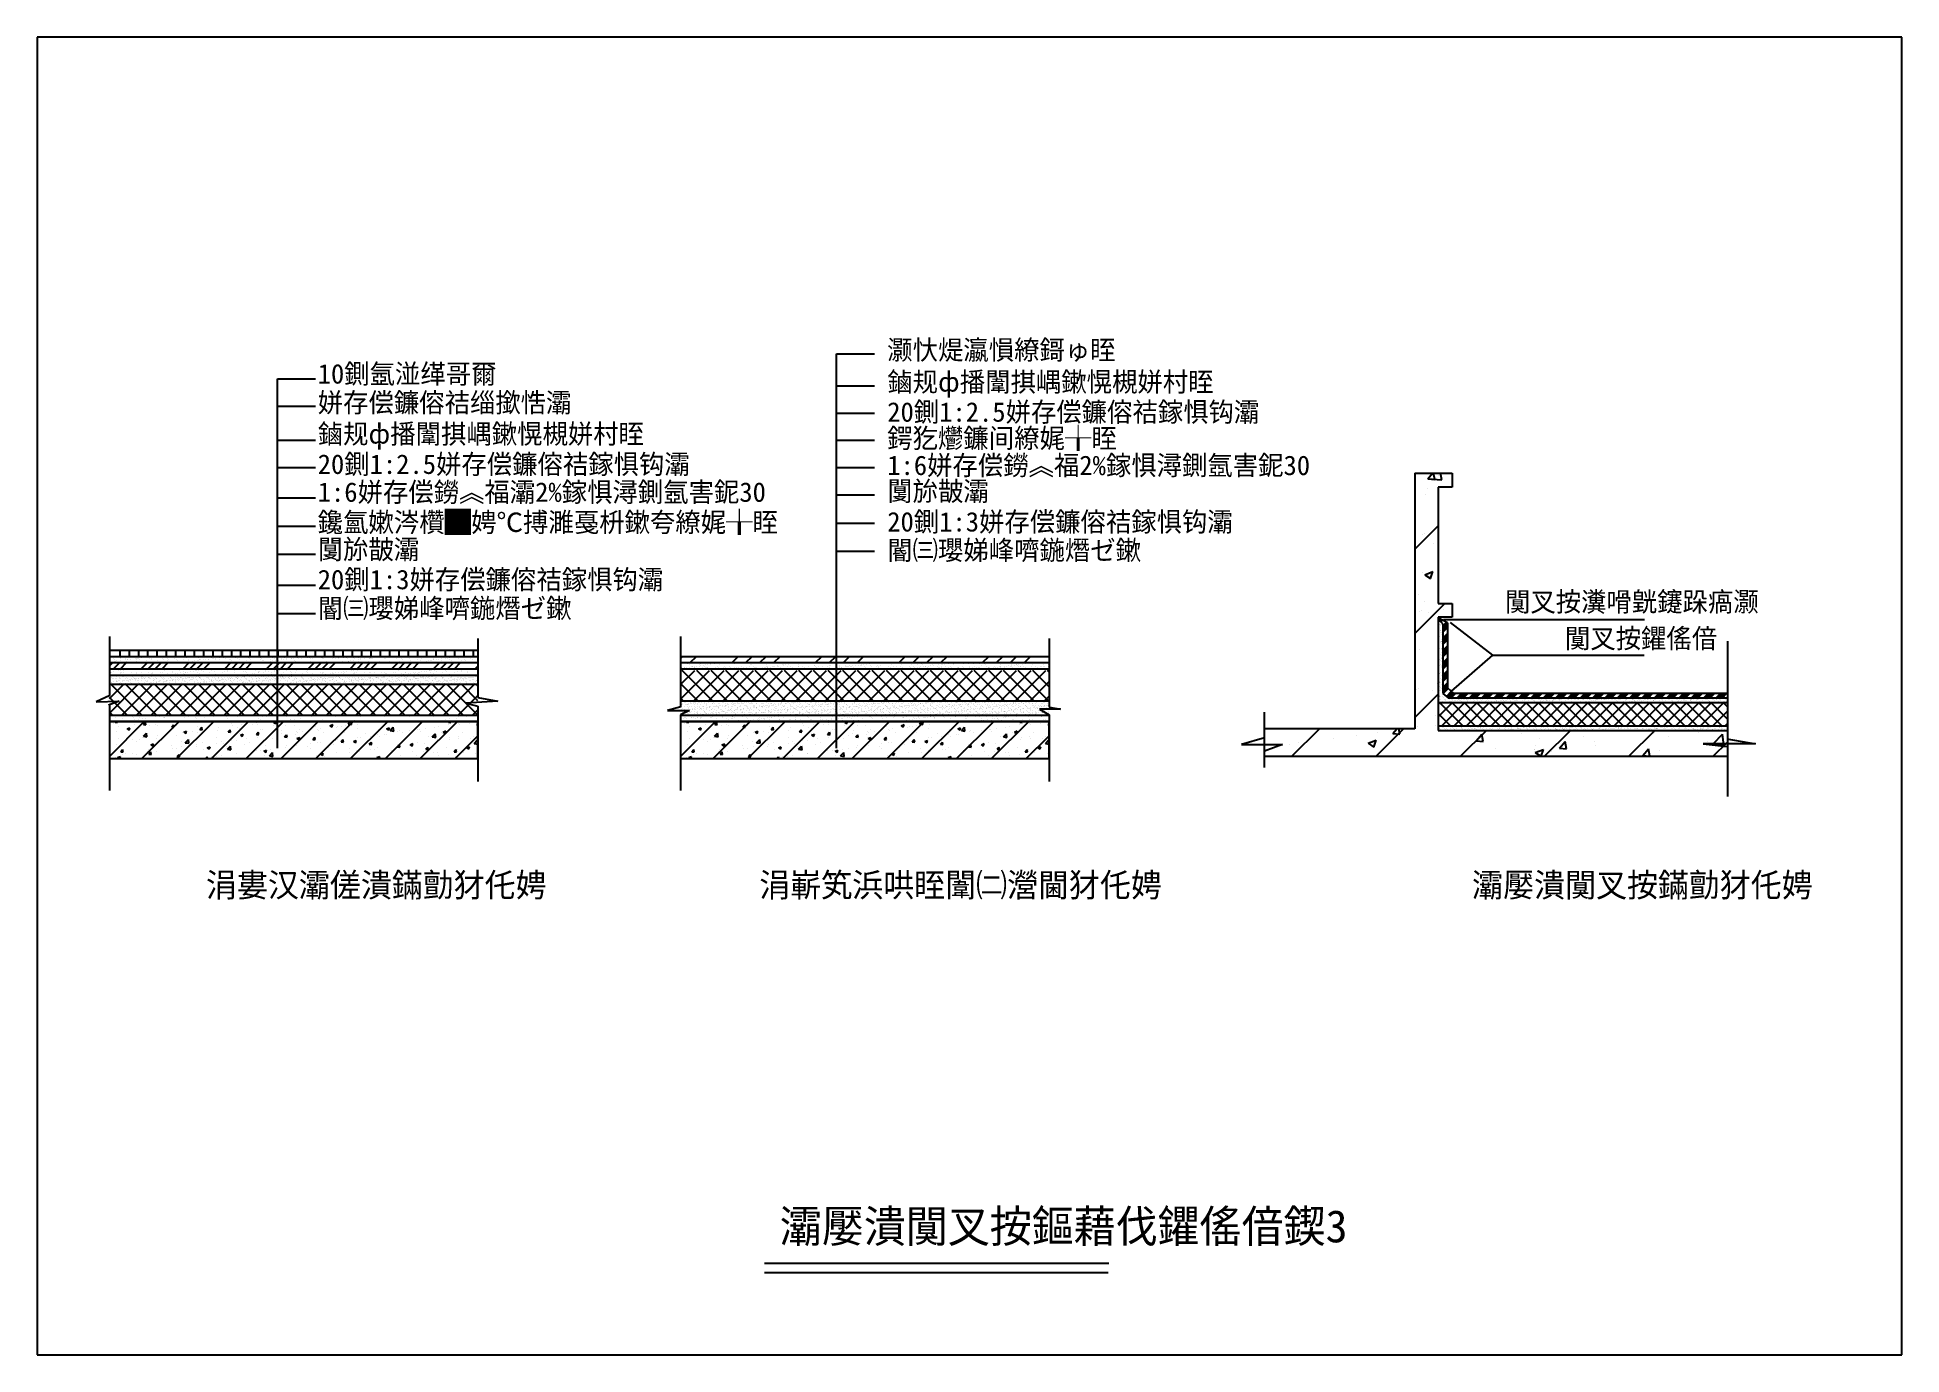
# Model space of a CAD drawing. Header units: metres. Extents: x 0 to 260, y 0 to 184.
import ezdxf

# ---------------------------------------------------------------- set-up
doc = ezdxf.new("R2010")
doc.units = ezdxf.units.M
doc.layers.add(' ', color=7, linetype='Continuous')

msp = doc.modelspace()

# ---------------------------------------------------------------- texts
at = {"layer": ' '}
for s, height, p in [('灏忕煶瀛愪繚鎶ゅ眰', 2.72, (118.45, 138.76)), ('10鍘氬湴缂哥爾', 2.72, (39.08, 135.42)), ('鏀规ф播闈掑嵎鏉愰槻姘村眰', 2.72, (118.45, 134.3)), ('姘存偿鐮傛祮缁撳悎灞', 2.72, (39.08, 131.41)), ('20鍘1:2.5姘存偿鐮傛祮鎵惧钩灞', 2.72, (118.45, 130.1)), ('鏀规ф播闈掑嵎鏉愰槻姘村眰', 2.72, (39.08, 127.05)), ('鍔犵爩鐮间繚娓╁眰', 2.72, (118.45, 126.44)), ('20鍘1:2.5姘存偿鐮傛祮鎵惧钩灞', 2.72, (39.08, 122.82)), ('1:6姘存偿鐒︽福2%鎵惧潯鍘氬害鈮30', 2.72, (118.45, 122.66)), ('闅旀皵灞', 2.72, (118.45, 119.06)), ('1:6姘存偿鐒︽福灞2%鎵惧潯鍘氬害鈮30', 2.72, (39.08, 118.93)), ('鑱氳嫰涔欑█娉℃搏濉戞枡鏉夸繚娓╁眰', 2.72, (39.08, 114.73)), ('20鍘1:3姘存偿鐮傛祮鎵惧钩灞', 2.72, (118.45, 114.79)), ('闅旀皵灞', 2.72, (39.08, 110.94)), ('閽㈢瓔娣峰嚌鍦熸ゼ鏉', 2.72, (118.45, 110.83)), ('20鍘1:3姘存偿鐮傛祮鎵惧钩灞', 2.72, (39.08, 106.74)), ('闃叉按瀵嗗皝鑳跺瘑灏', 2.72, (204.53, 103.64)), ('閽㈢瓔娣峰嚌鍦熸ゼ鏉', 2.72, (39.08, 102.73)), ('闃叉按鑺傜偣', 2.72, (212.89, 98.53)), ('涓婁汉灞傞潰鏋勯犲仛娉', 3.32, (23.51, 63.84)), ('涓嶄笂浜哄眰闈㈡瀯閫犲仛娉', 3.32, (100.62, 63.84)), ('灞嬮潰闃叉按鏋勯犲仛娉', 3.32, (199.95, 63.84))]:
    msp.add_text(s, height=height, dxfattribs=at).set_placement(p)
msp.add_text('灞嬮潰闃叉按鏂藉伐鑺傜偣鍥3', height=4.5).set_placement((103.48, 15.67))

# ---------------------------------------------------------------- linework, layer by layer
for p, q in [((259.82, 183.71), (0, 183.71)), ((0, 183.71), (0, 0)), ((259.82, 0), (259.82, 183.71)), ((111.39, 84.57), (111.39, 139.55)), ((111.39, 139.55), (116.68, 139.55)), ((33.46, 84.57), (33.46, 136.09)), ((33.46, 136.09), (38.76, 136.09)), ((111.39, 135.09), (116.68, 135.09)), ((33.46, 132.27), (38.76, 132.27)), ((111.39, 131.28), (116.68, 131.28)), ((33.46, 127.55), (38.76, 127.55)), ((111.39, 127.55), (116.68, 127.55)), ((33.46, 123.74), (38.76, 123.74)), ((111.39, 123.74), (116.68, 123.74)), ((191.99, 122.91), (191.99, 87.27)), ((191.99, 122.91), (197.17, 122.91)), ((193.78, 122.15), (194.42, 122.91)), ((193.78, 122.15), (194.42, 122.91)), ((193.78, 122.15), (195.72, 121.98)), ((193.78, 122.15), (194.75, 122.06)), ((194.75, 122.06), (194.59, 122.91)), ((195.24, 122.6), (195.24, 122.6)), ((195.72, 121.98), (195.54, 122.91)), ((195.96, 122.9), (195.96, 122.9)), ((197.17, 122.91), (197.17, 120.97)), ((111.39, 119.92), (116.68, 119.92)), ((193.47, 119.93), (193.47, 119.93)), ((193.69, 120.74), (193.69, 120.74)), ((195.23, 120.97), (195.23, 104.77)), ((197.17, 120.97), (195.23, 120.97)), ((33.46, 119.51), (38.76, 119.51)), ((33.46, 115.53), (38.76, 115.53)), ((111.39, 115.94), (116.68, 115.94)), ((191.99, 112.34), (195.23, 115.58)), ((193.04, 114.36), (193.04, 114.36)), ((193.27, 114.53), (193.27, 114.53)), ((111.39, 112.04), (116.68, 112.04)), ((194.51, 113.12), (194.51, 113.12)), ((33.46, 111.63), (38.76, 111.63)), ((193.08, 109.14), (193.08, 109.14)), ((193.35, 108.76), (194.48, 109.2)), ((194.15, 108.22), (194.48, 109.2)), ((33.46, 107.32), (38.76, 107.32)), ((193.35, 108.76), (194.15, 108.22)), ((191.99, 100.59), (196.16, 104.77)), ((192.55, 106.04), (192.55, 106.04)), ((193.36, 105.08), (193.36, 105.08)), ((195.23, 104.77), (197.17, 104.77)), ((197.17, 104.77), (197.17, 102.83)), ((33.46, 103.34), (38.76, 103.34)), ((192.65, 103.57), (192.65, 103.57)), ((192.88, 103.75), (192.88, 103.75)), ((193.84, 103.46), (193.84, 103.46)), ((195.23, 102.83), (195.23, 87.06)), ((197.17, 102.83), (195.23, 102.83)), ((195.23, 102.69), (195.27, 102.73)), ((195.88, 101.94), (195.23, 102.5)), ((196.52, 102.07), (195.24, 102.74)), ((195.28, 102.46), (195.45, 102.63)), ((195.28, 102.16), (195.28, 102.16)), ((195.3, 101.79), (195.3, 101.79)), ((195.35, 101.51), (195.35, 101.51)), ((195.43, 102.32), (195.64, 102.53)), ((195.47, 101.82), (195.47, 101.82)), ((195.58, 101.64), (195.58, 101.64)), ((195.59, 102.19), (195.83, 102.43)), ((195.6, 101.87), (195.6, 101.87)), ((195.66, 101.81), (195.66, 101.81)), ((195.73, 101.92), (195.73, 101.92)), ((195.73, 101.85), (195.73, 101.85)), ((195.86, 101.83), (195.86, 101.83)), ((195.88, 101.62), (196.39, 102.14)), ((195.88, 101.33), (196.52, 101.98)), ((195.88, 101.94), (195.88, 92.25)), ((195.88, 101.05), (196.52, 101.69)), ((195.88, 100.76), (196.52, 101.41)), ((195.96, 103.86), (195.96, 103.86)), ((195.96, 102.54), (223.99, 102.54)), ((196.52, 102.07), (196.52, 93)), ((196.88, 102.12), (202.8, 97.53)), ((10.04, 100.17), (10.04, 91.91)), ((61.41, 99.86), (61.41, 91.64)), ((89.65, 100.17), (89.65, 90.35)), ((141.02, 99.86), (141.02, 90.32)), ((195.24, 100.29), (195.24, 100.29)), ((195.24, 98.82), (195.24, 98.82)), ((195.29, 100.97), (195.29, 100.97)), ((195.32, 99.77), (195.32, 99.77)), ((195.32, 99.28), (195.32, 99.28)), ((195.35, 100.92), (195.35, 100.92)), ((195.38, 100.2), (195.38, 100.2)), ((195.46, 100.14), (195.46, 100.14)), ((195.49, 99.3), (195.49, 99.3)), ((195.5, 99.48), (195.5, 99.48)), ((195.6, 101.02), (195.6, 101.02)), ((195.6, 100.99), (195.6, 100.99)), ((195.61, 100.7), (195.61, 100.7)), ((195.62, 100.39), (195.62, 100.39)), ((195.63, 100.66), (195.63, 100.66)), ((195.64, 99.77), (195.64, 99.77)), ((195.64, 99.47), (195.64, 99.47)), ((195.64, 99.39), (195.64, 99.39)), ((195.66, 99.14), (195.66, 99.14)), ((195.7, 99.42), (195.7, 99.42)), ((195.76, 99.34), (195.76, 99.34)), ((195.77, 101.02), (195.77, 101.02)), ((195.87, 99.89), (195.87, 99.89)), ((195.88, 99.9), (196.52, 100.55)), ((195.88, 99.61), (196.52, 100.26)), ((195.88, 99.33), (196.52, 99.98)), ((195.88, 99.04), (196.52, 99.69)), ((195.88, 98.18), (196.52, 98.83)), ((235.53, 99.49), (235.53, 77.82)), ((10.01, 98.24), (61.41, 98.24)), ((10.01, 97.38), (61.41, 97.38)), ((10.01, 96.51), (61.41, 96.51)), ((10.04, 96.05), (10.51, 96.51)), ((10.06, 96.61), (10.06, 96.61)), ((10.19, 97.2), (10.19, 97.2)), ((10.57, 97.14), (10.57, 97.14)), ((10.61, 95.65), (11.48, 96.51)), ((10.8, 96.99), (10.8, 96.99)), ((10.8, 96.71), (10.8, 96.71)), ((10.94, 96.69), (10.94, 96.69)), ((11.09, 96.74), (11.09, 96.74)), ((11.5, 98.25), (11.5, 97.41)), ((11.53, 97.12), (11.53, 97.12)), ((11.53, 96.8), (11.53, 96.8)), ((11.58, 95.65), (12.45, 96.51)), ((11.6, 97.2), (11.6, 97.2)), ((12.07, 96.62), (12.07, 96.62)), ((12.17, 96.53), (12.17, 96.53)), ((12.28, 97.14), (12.28, 97.14)), ((12.28, 96.9), (12.28, 96.9)), ((12.37, 96.71), (12.37, 96.71)), ((12.51, 96.99), (12.51, 96.99)), ((12.57, 96.94), (12.57, 96.94)), ((12.79, 98.25), (12.79, 97.41)), ((13.01, 97), (13.01, 97)), ((13.08, 97.25), (13.08, 97.25)), ((13.72, 97.11), (13.72, 97.11)), ((13.76, 97.1), (13.76, 97.1)), ((13.78, 96.7), (13.78, 96.7)), ((13.82, 97.01), (13.82, 97.01)), ((13.99, 97.14), (13.99, 97.14)), ((14.04, 97.13), (14.04, 97.13)), ((14.09, 98.25), (14.09, 97.41)), ((14.22, 97), (14.22, 97)), ((14.3, 96.58), (14.3, 96.58)), ((14.49, 97.19), (14.49, 97.19)), ((14.49, 95.65), (15.35, 96.51)), ((14.52, 97.27), (14.52, 97.27)), ((15.23, 97.29), (15.23, 97.29)), ((15.26, 96.75), (15.26, 96.75)), ((15.38, 98.25), (15.38, 97.41)), ((15.46, 95.65), (16.32, 96.51)), ((15.52, 97.33), (15.52, 97.33)), ((15.7, 97.15), (15.7, 97.15)), ((15.92, 97.26), (15.92, 97.26)), ((15.93, 97), (15.93, 97)), ((15.95, 97.06), (15.95, 97.06)), ((16.43, 95.65), (17.29, 96.51)), ((16.49, 96.56), (16.49, 96.56)), ((16.68, 98.25), (16.68, 97.41)), ((16.69, 96.77), (16.69, 96.77)), ((17.4, 97.32), (17.4, 97.32)), ((17.4, 95.65), (18.26, 96.51)), ((17.41, 97.15), (17.41, 97.15)), ((17.64, 97), (17.64, 97)), ((17.98, 98.25), (17.98, 97.41)), ((18.1, 96.77), (18.1, 96.77)), ((18.14, 97.04), (18.14, 97.04)), ((18.24, 96.95), (18.24, 96.95)), ((18.84, 97.33), (18.84, 97.33)), ((19.12, 97.15), (19.12, 97.15)), ((19.27, 98.25), (19.27, 97.41)), ((19.35, 97.01), (19.35, 97.01)), ((19.58, 96.82), (19.58, 96.82)), ((20.17, 96.52), (20.17, 96.52)), ((20.24, 97.33), (20.24, 97.33)), ((20.31, 95.65), (21.17, 96.51)), ((20.37, 96.99), (20.37, 96.99)), ((20.46, 96.56), (20.46, 96.56)), ((20.57, 98.25), (20.57, 97.41)), ((20.82, 97.16), (20.82, 97.16)), ((20.9, 96.62), (20.9, 96.62)), ((21.02, 96.84), (21.02, 96.84)), ((21.06, 97.01), (21.06, 97.01)), ((21.28, 95.65), (22.14, 96.51)), ((21.65, 96.71), (21.65, 96.71)), ((21.86, 98.25), (21.86, 97.41)), ((21.93, 96.75), (21.93, 96.75)), ((22.25, 95.65), (23.11, 96.51)), ((22.38, 96.81), (22.38, 96.81)), ((22.42, 96.83), (22.42, 96.83)), ((22.53, 97.16), (22.53, 97.16)), ((22.57, 96.97), (22.57, 96.97)), ((22.67, 96.88), (22.67, 96.88)), ((22.76, 97.01), (22.76, 97.01)), ((23.12, 96.91), (23.12, 96.91)), ((23.16, 98.25), (23.16, 97.41)), ((23.22, 95.65), (24.08, 96.51)), ((23.41, 96.95), (23.41, 96.95)), ((23.86, 97), (23.86, 97)), ((23.9, 96.88), (23.9, 96.88)), ((24.24, 97.16), (24.24, 97.16)), ((24.32, 97.36), (24.32, 97.36)), ((24.46, 98.25), (24.46, 97.41)), ((24.47, 97.02), (24.47, 97.02)), ((24.6, 97.1), (24.6, 97.1)), ((24.79, 96.92), (24.79, 96.92)), ((24.89, 97.14), (24.89, 97.14)), ((25.33, 97.2), (25.33, 97.2)), ((25.34, 96.9), (25.34, 96.9)), ((25.75, 98.25), (25.75, 97.41)), ((25.95, 97.17), (25.95, 97.17)), ((26.08, 97.3), (26.08, 97.3)), ((26.13, 95.65), (26.99, 96.51)), ((26.18, 97.02), (26.18, 97.02)), ((26.36, 97.33), (26.36, 97.33)), ((26.74, 96.9), (26.74, 96.9)), ((26.99, 96.9), (26.99, 96.9)), ((27.05, 98.25), (27.05, 97.41)), ((27.09, 96.81), (27.09, 96.81)), ((27.1, 95.65), (27.96, 96.51)), ((27.66, 97.17), (27.66, 97.17)), ((27.89, 97.02), (27.89, 97.02)), ((28.07, 95.65), (28.93, 96.51)), ((28.22, 96.95), (28.22, 96.95)), ((28.34, 98.25), (28.34, 97.41)), ((28.74, 97.29), (28.74, 97.29)), ((29.04, 95.65), (29.9, 96.51)), ((29.22, 96.85), (29.22, 96.85)), ((29.37, 97.17), (29.37, 97.17)), ((29.6, 97.03), (29.6, 97.03)), ((29.64, 98.25), (29.64, 97.41)), ((29.66, 96.97), (29.66, 96.97)), ((30.87, 97.34), (30.87, 97.34)), ((30.94, 98.25), (30.94, 97.41)), ((31.01, 96.53), (31.01, 96.53)), ((31.06, 96.96), (31.06, 96.96)), ((31.08, 97.18), (31.08, 97.18)), ((31.3, 96.56), (31.3, 96.56)), ((31.31, 97.03), (31.31, 97.03)), ((31.41, 96.84), (31.41, 96.84)), ((31.51, 96.74), (31.51, 96.74)), ((31.75, 96.62), (31.75, 96.62)), ((31.95, 95.65), (32.81, 96.51)), ((32.23, 98.25), (32.23, 97.41)), ((32.49, 96.72), (32.49, 96.72)), ((32.54, 97.01), (32.54, 97.01)), ((32.78, 97.18), (32.78, 97.18)), ((32.78, 96.76), (32.78, 96.76)), ((32.92, 95.65), (33.46, 96.19)), ((33.02, 97.03), (33.02, 97.03)), ((33.06, 97.32), (33.06, 97.32)), ((33.16, 97.22), (33.16, 97.22)), ((33.22, 96.82), (33.22, 96.82)), ((33.46, 96.19), (33.78, 96.51)), ((33.53, 98.25), (33.53, 97.41)), ((33.53, 98.25), (33.53, 97.41)), ((33.64, 96.79), (33.64, 96.79)), ((33.89, 95.65), (34.75, 96.51)), ((33.97, 96.92), (33.97, 96.92)), ((33.98, 97.03), (33.98, 97.03)), ((34.25, 96.95), (34.25, 96.95)), ((34.49, 97.18), (34.49, 97.18)), ((34.7, 97.01), (34.7, 97.01)), ((34.72, 97.03), (34.72, 97.03)), ((34.72, 96.52), (34.72, 96.52)), ((34.82, 98.25), (34.82, 97.41)), ((34.86, 95.65), (35.72, 96.51)), ((35.29, 97.27), (35.29, 97.27)), ((35.38, 97.03), (35.38, 97.03)), ((35.44, 97.11), (35.44, 97.11)), ((35.73, 97.15), (35.73, 97.15)), ((35.84, 96.77), (35.84, 96.77)), ((35.94, 96.68), (35.94, 96.68)), ((36.12, 98.25), (36.12, 97.41)), ((36.16, 96.54), (36.16, 96.54)), ((36.18, 97.21), (36.18, 97.21)), ((36.2, 97.19), (36.2, 97.19)), ((36.43, 97.04), (36.43, 97.04)), ((36.86, 97.08), (36.86, 97.08)), ((36.92, 97.3), (36.92, 97.3)), ((37.21, 97.34), (37.21, 97.34)), ((37.42, 98.25), (37.42, 97.41)), ((37.49, 97.25), (37.49, 97.25)), ((37.56, 96.53), (37.56, 96.53)), ((37.59, 97.16), (37.59, 97.16)), ((37.77, 95.65), (38.63, 96.51)), ((37.91, 97.19), (37.91, 97.19)), ((38.06, 96.72), (38.06, 96.72)), ((38.14, 97.04), (38.14, 97.04)), ((38.3, 97.1), (38.3, 97.1)), ((38.71, 98.25), (38.71, 97.41)), ((38.74, 95.65), (39.6, 96.51)), ((39.04, 96.58), (39.04, 96.58)), ((39.62, 97.19), (39.62, 97.19)), ((39.7, 97.09), (39.7, 97.09)), ((39.71, 97.2), (39.71, 97.2)), ((39.71, 95.65), (40.57, 96.51)), ((39.85, 97.04), (39.85, 97.04)), ((40.01, 98.25), (40.01, 97.41)), ((40.26, 96.7), (40.26, 96.7)), ((40.36, 96.61), (40.36, 96.61)), ((40.48, 96.6), (40.48, 96.6)), ((40.68, 96.51), (40.68, 96.51)), ((40.68, 95.65), (41.54, 96.51)), ((41.19, 97.14), (41.19, 97.14)), ((41.3, 98.25), (41.3, 97.41)), ((41.33, 97.19), (41.33, 97.19)), ((41.56, 97.05), (41.56, 97.05)), ((41.86, 96.53), (41.86, 96.53)), ((41.88, 96.59), (41.88, 96.59)), ((41.91, 97.18), (41.91, 97.18)), ((42.01, 97.09), (42.01, 97.09)), ((42.14, 96.57), (42.14, 96.57)), ((42.39, 96.52), (42.39, 96.52)), ((42.49, 96.65), (42.49, 96.65)), ((42.59, 96.63), (42.59, 96.63)), ((42.6, 98.25), (42.6, 97.41)), ((42.62, 97.16), (42.62, 97.16)), ((43.04, 97.2), (43.04, 97.2)), ((43.27, 97.05), (43.27, 97.05)), ((43.33, 96.73), (43.33, 96.73)), ((43.36, 96.65), (43.36, 96.65)), ((43.59, 95.65), (44.45, 96.51)), ((43.62, 96.77), (43.62, 96.77)), ((43.9, 98.25), (43.9, 97.41)), ((44.03, 97.16), (44.03, 97.16)), ((44.07, 96.82), (44.07, 96.82)), ((44.1, 96.52), (44.1, 96.52)), ((44.14, 97.13), (44.14, 97.13)), ((44.56, 95.65), (45.42, 96.51)), ((44.68, 96.63), (44.68, 96.63)), ((44.74, 97.2), (44.74, 97.2)), ((44.78, 96.54), (44.78, 96.54)), ((44.8, 96.67), (44.8, 96.67)), ((44.81, 96.92), (44.81, 96.92)), ((44.98, 97.05), (44.98, 97.05)), ((45.1, 96.96), (45.1, 96.96)), ((45.19, 98.25), (45.19, 97.41)), ((45.51, 97.21), (45.51, 97.21)), ((45.53, 95.65), (46.39, 96.51)), ((45.54, 97.02), (45.54, 97.02)), ((45.81, 96.52), (45.81, 96.52)), ((46.2, 96.66), (46.2, 96.66)), ((46.29, 97.12), (46.29, 97.12)), ((46.33, 97.12), (46.33, 97.12)), ((46.43, 97.02), (46.43, 97.02)), ((46.45, 97.2), (46.45, 97.2)), ((46.49, 98.25), (46.49, 97.41)), ((46.5, 95.65), (47.36, 96.51)), ((46.57, 97.15), (46.57, 97.15)), ((46.68, 97.06), (46.68, 97.06)), ((46.91, 96.59), (46.91, 96.59)), ((46.94, 97.23), (46.94, 97.23)), ((47.02, 97.21), (47.02, 97.21)), ((47.52, 96.53), (47.52, 96.53)), ((47.69, 96.71), (47.69, 96.71)), ((47.76, 97.31), (47.76, 97.31)), ((47.78, 98.25), (47.78, 97.41)), ((48.05, 97.35), (48.05, 97.35)), ((48.16, 97.21), (48.16, 97.21)), ((48.35, 97.22), (48.35, 97.22)), ((48.39, 97.06), (48.39, 97.06)), ((48.56, 97.07), (48.56, 97.07)), ((49.08, 98.25), (49.08, 97.41)), ((49.11, 96.57), (49.11, 96.57)), ((49.12, 96.73), (49.12, 96.73)), ((49.23, 96.53), (49.23, 96.53)), ((49.41, 95.65), (50.27, 96.51)), ((49.83, 97.27), (49.83, 97.27)), ((49.87, 97.21), (49.87, 97.21)), ((50.1, 97.06), (50.1, 97.06)), ((50.38, 98.25), (50.38, 97.41)), ((50.38, 95.65), (51.24, 96.51)), ((50.53, 96.72), (50.53, 96.72)), ((50.75, 97.05), (50.75, 97.05)), ((50.86, 96.96), (50.86, 96.96)), ((50.93, 96.53), (50.93, 96.53)), ((51.27, 97.29), (51.27, 97.29)), ((51.33, 96.52), (51.33, 96.52)), ((51.35, 95.65), (52.21, 96.51)), ((51.58, 97.21), (51.58, 97.21)), ((51.67, 98.25), (51.67, 97.41)), ((51.81, 97.07), (51.81, 97.07)), ((52.01, 96.78), (52.01, 96.78)), ((52.32, 95.65), (53.18, 96.51)), ((52.64, 96.54), (52.64, 96.54)), ((52.67, 97.29), (52.67, 97.29)), ((52.7, 96.54), (52.7, 96.54)), ((52.97, 98.25), (52.97, 97.41)), ((52.98, 97), (52.98, 97)), ((52.99, 96.58), (52.99, 96.58)), ((53.29, 97.22), (53.29, 97.22)), ((53.43, 96.64), (53.43, 96.64)), ((53.44, 96.8), (53.44, 96.8)), ((53.52, 97.07), (53.52, 97.07)), ((54.15, 97.34), (54.15, 97.34)), ((54.18, 96.73), (54.18, 96.73)), ((54.26, 98.25), (54.26, 97.41)), ((54.35, 96.54), (54.35, 96.54)), ((54.46, 96.77), (54.46, 96.77)), ((54.85, 96.79), (54.85, 96.79)), ((54.91, 96.83), (54.91, 96.83)), ((55, 97.22), (55, 97.22)), ((55.18, 96.98), (55.18, 96.98)), ((55.23, 97.07), (55.23, 97.07)), ((55.23, 95.65), (56.09, 96.51)), ((55.28, 96.89), (55.28, 96.89)), ((55.56, 98.25), (55.56, 97.41)), ((55.59, 97.36), (55.59, 97.36)), ((55.65, 96.93), (55.65, 96.93)), ((55.94, 96.97), (55.94, 96.97)), ((56.06, 96.54), (56.06, 96.54)), ((56.2, 95.65), (57.06, 96.51)), ((56.33, 96.84), (56.33, 96.84)), ((56.39, 97.03), (56.39, 97.03)), ((56.7, 97.22), (56.7, 97.22)), ((56.86, 98.25), (56.86, 97.41)), ((56.93, 97.37), (56.93, 97.37)), ((56.94, 97.08), (56.94, 97.08)), ((56.99, 97.35), (56.99, 97.35)), ((57.13, 97.12), (57.13, 97.12)), ((57.17, 95.65), (58.03, 96.51)), ((57.41, 96.93), (57.41, 96.93)), ((57.42, 97.16), (57.42, 97.16)), ((57.76, 96.86), (57.76, 96.86)), ((57.77, 96.54), (57.77, 96.54)), ((57.86, 97.22), (57.86, 97.22)), ((58.13, 95.65), (59, 96.51)), ((58.15, 98.25), (58.15, 97.41)), ((58.41, 97.23), (58.41, 97.23)), ((58.61, 97.32), (58.61, 97.32)), ((58.64, 97.08), (58.64, 97.08)), ((58.89, 97.36), (58.89, 97.36)), ((59.17, 96.85), (59.17, 96.85)), ((59.45, 98.25), (59.45, 97.41)), ((59.48, 96.55), (59.48, 96.55)), ((59.6, 96.91), (59.6, 96.91)), ((59.7, 96.82), (59.7, 96.82)), ((60.12, 97.23), (60.12, 97.23)), ((60.35, 97.08), (60.35, 97.08)), ((60.65, 96.91), (60.65, 96.91)), ((60.74, 98.25), (60.74, 97.41)), ((61.19, 96.55), (61.19, 96.55)), ((61.35, 97.3), (61.35, 97.3)), ((89.62, 97.38), (141.02, 97.38)), ((89.62, 96.51), (141.02, 96.51)), ((89.65, 97.1), (89.93, 97.38)), ((90.56, 96.44), (90.56, 96.44)), ((90.66, 96.35), (90.66, 96.35)), ((90.93, 96.31), (90.93, 96.31)), ((91, 96.51), (91.87, 97.38)), ((92.29, 96.26), (92.29, 96.26)), ((92.37, 96.32), (92.37, 96.32)), ((92.79, 96.39), (92.79, 96.39)), ((92.82, 96.14), (92.82, 96.14)), ((93.12, 96.18), (93.12, 96.18)), ((93.41, 96.22), (93.41, 96.22)), ((93.77, 96.32), (93.77, 96.32)), ((93.85, 96.28), (93.85, 96.28)), ((94.31, 96.34), (94.31, 96.34)), ((94.6, 96.37), (94.6, 96.37)), ((94.88, 96.41), (94.88, 96.41)), ((94.88, 96.41), (94.88, 96.41)), ((94.99, 96.37), (94.99, 96.37)), ((95.09, 96.28), (95.09, 96.28)), ((95.26, 96.37), (95.26, 96.37)), ((95.26, 96.37), (95.26, 96.37)), ((95.33, 96.47), (95.33, 96.47)), ((96.69, 96.39), (96.69, 96.39)), ((96.82, 96.51), (97.69, 97.38)), ((97.21, 96.33), (97.21, 96.33)), ((98.1, 96.38), (98.1, 96.38)), ((98.13, 96.41), (98.13, 96.41)), ((98.76, 96.51), (99.63, 97.38)), ((99.41, 96.31), (99.41, 96.31)), ((99.51, 96.21), (99.51, 96.21)), ((99.58, 96.44), (99.58, 96.44)), ((100.7, 96.51), (101.57, 97.38)), ((100.93, 96.39), (100.93, 96.39)), ((101.01, 96.45), (101.01, 96.45)), ((101.64, 96.26), (101.64, 96.26)), ((102.42, 96.45), (102.42, 96.45)), ((102.64, 96.51), (103.51, 97.38)), ((103.83, 96.24), (103.83, 96.24)), ((103.9, 96.5), (103.9, 96.5)), ((103.9, 96.5), (103.9, 96.5)), ((103.93, 96.15), (103.93, 96.15)), ((103.96, 96.19), (103.96, 96.19)), ((104.25, 96.22), (104.25, 96.22)), ((104.7, 96.28), (104.7, 96.28)), ((105.44, 96.38), (105.44, 96.38)), ((105.73, 96.42), (105.73, 96.42)), ((106.06, 96.19), (106.06, 96.19)), ((106.17, 96.48), (106.17, 96.48)), ((108.25, 96.17), (108.25, 96.17)), ((108.46, 96.51), (109.33, 97.38)), ((110.4, 96.51), (111.27, 97.38)), ((112.34, 96.51), (113.07, 97.24)), ((113.07, 97.24), (113.21, 97.38)), ((113.85, 96.4), (113.85, 96.4)), ((114.28, 96.51), (115.15, 97.38)), ((114.43, 96.49), (114.43, 96.49)), ((114.51, 96.15), (114.51, 96.15)), ((114.81, 96.19), (114.81, 96.19)), ((115.09, 96.23), (115.09, 96.23)), ((115.54, 96.29), (115.54, 96.29)), ((116, 96.35), (116, 96.35)), ((116.16, 96.15), (116.16, 96.15)), ((116.29, 96.39), (116.29, 96.39)), ((116.57, 96.43), (116.57, 96.43)), ((116.57, 96.43), (116.57, 96.43)), ((117.02, 96.48), (117.02, 96.48)), ((117.56, 96.15), (117.56, 96.15)), ((118.11, 96.49), (118.11, 96.49)), ((118.85, 96.43), (118.85, 96.43)), ((119.04, 96.2), (119.04, 96.2)), ((120.1, 96.51), (120.96, 97.38)), ((120.48, 96.22), (120.48, 96.22)), ((120.98, 96.47), (120.98, 96.47)), ((121.88, 96.21), (121.88, 96.21)), ((122.04, 96.51), (122.9, 97.38)), ((122.5, 96.45), (122.5, 96.45)), ((122.7, 96.27), (122.7, 96.27)), ((123.17, 96.45), (123.17, 96.45)), ((123.27, 96.36), (123.27, 96.36)), ((123.36, 96.26), (123.36, 96.26)), ((123.98, 96.51), (124.84, 97.38)), ((124.8, 96.28), (124.8, 96.28)), ((125.4, 96.4), (125.4, 96.4)), ((125.65, 96.2), (125.65, 96.2)), ((125.92, 96.51), (126.78, 97.38)), ((125.94, 96.24), (125.94, 96.24)), ((126.2, 96.28), (126.2, 96.28)), ((126.38, 96.3), (126.38, 96.3)), ((126.95, 96.35), (126.95, 96.35)), ((127.13, 96.4), (127.13, 96.4)), ((127.41, 96.43), (127.41, 96.43)), ((127.6, 96.38), (127.6, 96.38)), ((127.68, 96.33), (127.68, 96.33)), ((127.7, 96.29), (127.7, 96.29)), ((127.86, 96.49), (127.86, 96.49)), ((129.12, 96.35), (129.12, 96.35)), ((129.82, 96.34), (129.82, 96.34)), ((130.52, 96.34), (130.52, 96.34)), ((131.34, 96.32), (131.34, 96.32)), ((131.74, 96.51), (132.6, 97.38)), ((132, 96.39), (132, 96.39)), ((132.02, 96.32), (132.02, 96.32)), ((132.12, 96.22), (132.12, 96.22)), ((133.44, 96.41), (133.44, 96.41)), ((133.68, 96.51), (134.54, 97.38)), ((134.25, 96.27), (134.25, 96.27)), ((134.84, 96.41), (134.84, 96.41)), ((135.62, 96.51), (136.48, 97.38)), ((135.8, 96.22), (135.8, 96.22)), ((136.2, 96.17), (136.2, 96.17)), ((136.33, 96.46), (136.33, 96.46)), ((136.44, 96.25), (136.44, 96.25)), ((136.5, 96.21), (136.5, 96.21)), ((136.54, 96.16), (136.54, 96.16)), ((136.78, 96.25), (136.78, 96.25)), ((137.23, 96.3), (137.23, 96.3)), ((137.56, 96.51), (138.42, 97.38)), ((137.69, 96.36), (137.69, 96.36)), ((137.76, 96.48), (137.76, 96.48)), ((137.97, 96.4), (137.97, 96.4)), ((138.26, 96.44), (138.26, 96.44)), ((138.26, 96.44), (138.26, 96.44)), ((138.67, 96.2), (138.67, 96.2)), ((138.7, 96.5), (138.7, 96.5)), ((139.17, 96.47), (139.17, 96.47)), ((140.19, 96.18), (140.19, 96.18)), ((140.87, 96.18), (140.87, 96.18)), ((192.68, 98.36), (192.68, 98.36)), ((195.26, 98.2), (195.26, 98.2)), ((195.28, 97.57), (195.28, 97.57)), ((195.28, 97.04), (195.28, 97.04)), ((195.3, 96.95), (195.3, 96.95)), ((195.32, 96.33), (195.32, 96.33)), ((195.33, 98.58), (195.33, 98.58)), ((195.35, 96.77), (195.35, 96.77)), ((195.36, 97.37), (195.36, 97.37)), ((195.38, 98.27), (195.38, 98.27)), ((195.38, 96.18), (195.38, 96.18)), ((195.39, 98.52), (195.39, 98.52)), ((195.42, 96.96), (195.42, 96.96)), ((195.48, 97.62), (195.48, 97.62)), ((195.52, 96.79), (195.52, 96.79)), ((195.54, 96.23), (195.54, 96.23)), ((195.62, 98.48), (195.62, 98.48)), ((195.65, 97.46), (195.65, 97.46)), ((195.67, 98.27), (195.67, 98.27)), ((195.68, 98.52), (195.68, 98.52)), ((195.68, 96.15), (195.68, 96.15)), ((195.69, 97.08), (195.69, 97.08)), ((195.7, 97.9), (195.7, 97.9)), ((195.72, 97.27), (195.72, 97.27)), ((195.74, 96.65), (195.74, 96.65)), ((195.75, 97.02), (195.75, 97.02)), ((195.76, 98.67), (195.76, 98.67)), ((195.78, 96.82), (195.78, 96.82)), ((195.79, 98.5), (195.79, 98.5)), ((195.88, 97.9), (196.52, 98.54)), ((195.88, 97.61), (196.52, 98.26)), ((195.88, 97.32), (196.52, 97.97)), ((195.88, 96.46), (196.52, 97.11)), ((195.88, 96.18), (196.52, 96.83)), ((195.88, 95.89), (196.52, 96.54)), ((195.88, 95.61), (196.52, 96.25)), ((202.8, 97.53), (197.03, 92.51)), ((202.8, 97.53), (223.93, 97.53)), ((10.01, 95.65), (61.41, 95.65)), ((10.01, 94.78), (61.41, 94.78)), ((10.12, 95.2), (10.12, 95.2)), ((10.14, 94.56), (10.14, 94.56)), ((10.16, 93.93), (10.16, 93.93)), ((10.16, 93.78), (10.16, 93.78)), ((10.26, 95.09), (10.26, 95.09)), ((10.29, 94.65), (10.29, 94.65)), ((10.3, 93.71), (10.3, 93.71)), ((10.33, 93.8), (10.33, 93.8)), ((10.36, 94.39), (10.36, 94.39)), ((10.37, 95.08), (10.37, 95.08)), ((10.5, 94.3), (10.5, 94.3)), ((10.56, 95.25), (10.56, 95.25)), ((10.56, 94.23), (10.56, 94.23)), ((10.58, 93.6), (10.58, 93.6)), ((10.6, 93.84), (10.6, 93.84)), ((10.62, 94.61), (10.62, 94.61)), ((10.63, 93.56), (10.63, 93.56)), ((10.74, 94.71), (10.74, 94.71)), ((10.91, 94.73), (10.91, 94.73)), ((10.95, 94.31), (10.95, 94.31)), ((10.97, 95.63), (10.97, 95.63)), ((11, 95.61), (11, 95.61)), ((11, 94.57), (11, 94.57)), ((11, 93.98), (11, 93.98)), ((11.01, 94.26), (11.01, 94.26)), ((11.02, 93.94), (11.02, 93.94)), ((11.04, 93.9), (11.04, 93.9)), ((11.18, 94.77), (11.18, 94.77)), ((11.21, 93.92), (11.21, 93.92)), ((11.25, 95.62), (11.25, 95.62)), ((11.29, 94), (11.29, 94)), ((11.31, 95.35), (11.31, 95.35)), ((11.39, 94.39), (11.39, 94.39)), ((11.45, 94.26), (11.45, 94.26)), ((11.47, 93.63), (11.47, 93.63)), ((11.48, 93.95), (11.48, 93.95)), ((11.53, 94.3), (11.53, 94.3)), ((11.55, 95.11), (11.55, 95.11)), ((11.59, 95.39), (11.59, 95.39)), ((11.62, 93.7), (11.62, 93.7)), ((11.65, 95.02), (11.65, 95.02)), ((11.65, 93.57), (11.65, 93.57)), ((11.67, 95.08), (11.67, 95.08)), ((11.68, 93.64), (11.68, 93.64)), ((11.85, 94.57), (11.85, 94.57)), ((11.87, 93.93), (11.87, 93.93)), ((11.93, 94.01), (11.93, 94.01)), ((11.94, 94.6), (11.94, 94.6)), ((12, 94.55), (12, 94.55)), ((12.03, 93.98), (12.03, 93.98)), ((12.04, 95.45), (12.04, 95.45)), ((12.08, 95.09), (12.08, 95.09)), ((12.1, 94.04), (12.1, 94.04)), ((12.28, 94.29), (12.28, 94.29)), ((12.31, 94.28), (12.31, 94.28)), ((12.33, 93.64), (12.33, 93.64)), ((12.37, 94.07), (12.37, 94.07)), ((12.41, 94.39), (12.41, 94.39)), ((12.55, 94.3), (12.55, 94.3)), ((12.61, 93.99), (12.61, 93.99)), ((12.67, 93.93), (12.67, 93.93)), ((12.68, 93.57), (12.68, 93.57)), ((12.73, 94.6), (12.73, 94.6)), ((12.75, 93.97), (12.75, 93.97)), ((12.79, 95.55), (12.79, 95.55)), ((12.82, 94.13), (12.82, 94.13)), ((12.96, 95.62), (12.96, 95.62)), ((12.96, 93.67), (12.96, 93.67)), ((12.99, 94.15), (12.99, 94.15)), ((13.05, 93.99), (13.05, 93.99)), ((13.07, 95.58), (13.07, 95.58)), ((13.15, 95.14), (13.15, 95.14)), ((13.15, 94.27), (13.15, 94.27)), ((13.17, 93.64), (13.17, 93.64)), ((13.2, 95.59), (13.2, 95.59)), ((13.25, 94.19), (13.25, 94.19)), ((13.27, 94.57), (13.27, 94.57)), ((13.3, 95.5), (13.3, 95.5)), ((13.44, 94.39), (13.44, 94.39)), ((13.52, 95.64), (13.52, 95.64)), ((13.58, 94.31), (13.58, 94.31)), ((13.6, 94.61), (13.6, 94.61)), ((13.6, 94.27), (13.6, 94.27)), ((13.62, 93.98), (13.62, 93.98)), ((13.66, 94.22), (13.66, 94.22)), ((13.7, 94.25), (13.7, 94.25)), ((13.7, 93.57), (13.7, 93.57)), ((13.77, 95.06), (13.77, 95.06)), ((13.79, 95.09), (13.79, 95.09)), ((13.81, 95.64), (13.81, 95.64)), ((13.87, 94.27), (13.87, 94.27)), ((13.95, 93.96), (13.95, 93.96)), ((14.04, 94.3), (14.04, 94.3)), ((14.06, 93.67), (14.06, 93.67)), ((14.08, 93.99), (14.08, 93.99)), ((14.14, 94.3), (14.14, 94.3)), ((14.28, 93.66), (14.28, 93.66)), ((14.34, 93.6), (14.34, 93.6)), ((14.44, 94.61), (14.44, 94.61)), ((14.46, 94.4), (14.46, 94.4)), ((14.46, 93.97), (14.46, 93.97)), ((14.59, 95.15), (14.59, 95.15)), ((14.59, 94.56), (14.59, 94.56)), ((14.59, 94.36), (14.59, 94.36)), ((14.6, 94.31), (14.6, 94.31)), ((14.65, 94.51), (14.65, 94.51)), ((14.66, 95.62), (14.66, 95.62)), ((14.73, 93.57), (14.73, 93.57)), ((14.76, 94.39), (14.76, 94.39)), ((14.89, 93.55), (14.89, 93.55)), ((14.9, 94.31), (14.9, 94.31)), ((14.92, 93.68), (14.92, 93.68)), ((14.94, 94.24), (14.94, 94.24)), ((15.03, 94.42), (15.03, 94.42)), ((15.06, 93.57), (15.06, 93.57)), ((15.1, 93.99), (15.1, 93.99)), ((15.26, 93.94), (15.26, 93.94)), ((15.33, 94.64), (15.33, 94.64)), ((15.33, 93.89), (15.33, 93.89)), ((15.33, 93.61), (15.33, 93.61)), ((15.35, 94.01), (15.35, 94.01)), ((15.42, 95.54), (15.42, 95.54)), ((15.47, 94.48), (15.47, 94.48)), ((15.49, 94.4), (15.49, 94.4)), ((15.5, 95.09), (15.5, 95.09)), ((15.61, 93.63), (15.61, 93.63)), ((15.63, 94.31), (15.63, 94.31)), ((15.64, 94.5), (15.64, 94.5)), ((15.74, 94.31), (15.74, 94.31)), ((15.75, 93.57), (15.75, 93.57)), ((15.77, 93.68), (15.77, 93.68)), ((15.78, 93.67), (15.78, 93.67)), ((15.91, 94.54), (15.91, 94.54)), ((15.93, 94.53), (15.93, 94.53)), ((15.95, 93.69), (15.95, 93.69)), ((15.97, 95.04), (15.97, 95.04)), ((15.99, 95.15), (15.99, 95.15)), ((16.07, 94.95), (16.07, 94.95)), ((16.13, 93.99), (16.13, 93.99)), ((16.19, 94.65), (16.19, 94.65)), ((16.21, 94.02), (16.21, 94.02)), ((16.22, 93.73), (16.22, 93.73)), ((16.25, 94.23), (16.25, 94.23)), ((16.32, 94.18), (16.32, 94.18)), ((16.36, 94.6), (16.36, 94.6)), ((16.37, 95.63), (16.37, 95.63)), ((16.51, 94.4), (16.51, 94.4)), ((16.53, 94.62), (16.53, 94.62)), ((16.6, 93.92), (16.6, 93.92)), ((16.63, 94.34), (16.63, 94.34)), ((16.65, 94.31), (16.65, 94.31)), ((16.65, 93.71), (16.65, 93.71)), ((16.66, 93.78), (16.66, 93.78)), ((16.78, 93.58), (16.78, 93.58)), ((16.8, 94.65), (16.8, 94.65)), ((16.83, 93.81), (16.83, 93.81)), ((16.93, 93.62), (16.93, 93.62)), ((16.99, 93.56), (16.99, 93.56)), ((17.03, 94.65), (17.03, 94.65)), ((17.05, 94.01), (17.05, 94.01)), ((17.1, 93.84), (17.1, 93.84)), ((17.15, 93.99), (17.15, 93.99)), ((17.21, 95.1), (17.21, 95.1)), ((17.24, 94.52), (17.24, 94.52)), ((17.25, 94.71), (17.25, 94.71)), ((17.3, 94.47), (17.3, 94.47)), ((17.42, 94.74), (17.42, 94.74)), ((17.47, 95.2), (17.47, 95.2)), ((17.5, 94.35), (17.5, 94.35)), ((17.52, 93.72), (17.52, 93.72)), ((17.54, 94.4), (17.54, 94.4)), ((17.55, 93.9), (17.55, 93.9)), ((17.59, 94.2), (17.59, 94.2)), ((17.62, 95.53), (17.62, 95.53)), ((17.68, 94.77), (17.68, 94.77)), ((17.68, 94.31), (17.68, 94.31)), ((17.72, 95.43), (17.72, 95.43)), ((17.72, 93.92), (17.72, 93.92)), ((17.8, 93.58), (17.8, 93.58)), ((17.92, 94.68), (17.92, 94.68)), ((17.92, 93.9), (17.92, 93.9)), ((17.94, 94.04), (17.94, 94.04)), ((17.98, 93.85), (17.98, 93.85)), ((17.99, 93.96), (17.99, 93.96)), ((18.01, 94.81), (18.01, 94.81)), ((18.08, 95.63), (18.08, 95.63)), ((18.18, 93.99), (18.18, 93.99)), ((18.2, 95), (18.2, 95)), ((18.27, 93.59), (18.27, 93.59)), ((18.29, 94.76), (18.29, 94.76)), ((18.34, 94.35), (18.34, 94.35)), ((18.36, 93.72), (18.36, 93.72)), ((18.44, 94.02), (18.44, 94.02)), ((18.45, 94.87), (18.45, 94.87)), ((18.56, 94.4), (18.56, 94.4)), ((18.58, 94.49), (18.58, 94.49)), ((18.61, 94.04), (18.61, 94.04)), ((18.7, 94.31), (18.7, 94.31)), ((18.78, 94.69), (18.78, 94.69)), ((18.8, 94.06), (18.8, 94.06)), ((18.83, 93.58), (18.83, 93.58)), ((18.87, 94.08), (18.87, 94.08)), ((18.91, 95.22), (18.91, 95.22)), ((18.91, 95.1), (18.91, 95.1)), ((18.91, 94.19), (18.91, 94.19)), ((18.97, 94.14), (18.97, 94.14)), ((19.2, 94.97), (19.2, 94.97)), ((19.2, 94), (19.2, 94)), ((19.23, 94.38), (19.23, 94.38)), ((19.25, 93.75), (19.25, 93.75)), ((19.26, 93.88), (19.26, 93.88)), ((19.32, 94.13), (19.32, 94.13)), ((19.48, 95.01), (19.48, 95.01)), ((19.49, 94.16), (19.49, 94.16)), ((19.57, 94.78), (19.57, 94.78)), ((19.58, 93.57), (19.58, 93.57)), ((19.59, 94.41), (19.59, 94.41)), ((19.62, 94.69), (19.62, 94.69)), ((19.64, 94.05), (19.64, 94.05)), ((19.73, 94.32), (19.73, 94.32)), ((19.76, 94.19), (19.76, 94.19)), ((19.79, 95.63), (19.79, 95.63)), ((19.85, 95.48), (19.85, 95.48)), ((19.85, 93.58), (19.85, 93.58)), ((19.9, 94.48), (19.9, 94.48)), ((19.93, 95.07), (19.93, 95.07)), ((19.96, 94.43), (19.96, 94.43)), ((20.09, 94.39), (20.09, 94.39)), ((20.11, 93.76), (20.11, 93.76)), ((20.21, 94.25), (20.21, 94.25)), ((20.23, 94), (20.23, 94)), ((20.24, 94.16), (20.24, 94.16)), ((20.31, 95.21), (20.31, 95.21)), ((20.38, 94.27), (20.38, 94.27)), ((20.39, 94.98), (20.39, 94.98)), ((20.49, 94.88), (20.49, 94.88)), ((20.51, 94.72), (20.51, 94.72)), ((20.53, 94.08), (20.53, 94.08)), ((20.57, 93.86), (20.57, 93.86)), ((20.61, 94.41), (20.61, 94.41)), ((20.62, 95.1), (20.62, 95.1)), ((20.63, 93.81), (20.63, 93.81)), ((20.65, 94.31), (20.65, 94.31)), ((20.68, 95.17), (20.68, 95.17)), ((20.75, 94.32), (20.75, 94.32)), ((20.88, 93.58), (20.88, 93.58)), ((20.89, 94.77), (20.89, 94.77)), ((20.92, 93.55), (20.92, 93.55)), ((20.93, 94.39), (20.93, 94.39)), ((20.95, 94.72), (20.95, 94.72)), ((20.95, 93.75), (20.95, 93.75)), ((20.96, 95.2), (20.96, 95.2)), ((21.09, 94.37), (21.09, 94.37)), ((21.23, 94.45), (21.23, 94.45)), ((21.25, 94), (21.25, 94)), ((21.27, 94.39), (21.27, 94.39)), ((21.37, 94.73), (21.37, 94.73)), ((21.4, 94.09), (21.4, 94.09)), ((21.4, 93.56), (21.4, 93.56)), ((21.41, 95.26), (21.41, 95.26)), ((21.5, 95.64), (21.5, 95.64)), ((21.53, 94.43), (21.53, 94.43)), ((21.56, 94.15), (21.56, 94.15)), ((21.57, 93.58), (21.57, 93.58)), ((21.62, 94.1), (21.62, 94.1)), ((21.64, 94.41), (21.64, 94.41)), ((21.78, 94.32), (21.78, 94.32)), ((21.79, 95.27), (21.79, 95.27)), ((21.82, 94.42), (21.82, 94.42)), ((21.84, 93.79), (21.84, 93.79)), ((21.84, 93.61), (21.84, 93.61)), ((21.9, 93.58), (21.9, 93.58)), ((21.91, 93.83), (21.91, 93.83)), ((21.98, 94.48), (21.98, 94.48)), ((22.04, 95.46), (22.04, 95.46)), ((22.14, 95.37), (22.14, 95.37)), ((22.15, 95.36), (22.15, 95.36)), ((22.15, 94.51), (22.15, 94.51)), ((22.22, 94.74), (22.22, 94.74)), ((22.22, 94.73), (22.22, 94.73)), ((22.24, 94.09), (22.24, 94.09)), ((22.28, 94), (22.28, 94)), ((22.28, 93.67), (22.28, 93.67)), ((22.33, 95.11), (22.33, 95.11)), ((22.42, 94.54), (22.42, 94.54)), ((22.44, 95.4), (22.44, 95.4)), ((22.45, 93.69), (22.45, 93.69)), ((22.55, 94.44), (22.55, 94.44)), ((22.61, 94.39), (22.61, 94.39)), ((22.62, 94.93), (22.62, 94.93)), ((22.66, 94.41), (22.66, 94.41)), ((22.68, 94.43), (22.68, 94.43)), ((22.7, 93.8), (22.7, 93.8)), ((22.72, 93.73), (22.72, 93.73)), ((22.8, 94.32), (22.8, 94.32)), ((22.87, 94.6), (22.87, 94.6)), ((22.88, 95.46), (22.88, 95.46)), ((22.9, 94.12), (22.9, 94.12)), ((22.93, 93.59), (22.93, 93.59)), ((23.04, 94.62), (23.04, 94.62)), ((23.11, 94.76), (23.11, 94.76)), ((23.13, 94.12), (23.13, 94.12)), ((23.17, 93.79), (23.17, 93.79)), ((23.21, 95.64), (23.21, 95.64)), ((23.23, 95.28), (23.23, 95.28)), ((23.23, 93.82), (23.23, 93.82)), ((23.29, 93.77), (23.29, 93.77)), ((23.3, 94.66), (23.3, 94.66)), ((23.3, 94), (23.3, 94)), ((23.34, 93.81), (23.34, 93.81)), ((23.52, 94.43), (23.52, 94.43)), ((23.54, 94.73), (23.54, 94.73)), ((23.54, 93.79), (23.54, 93.79)), ((23.6, 94.67), (23.6, 94.67)), ((23.61, 93.85), (23.61, 93.85)), ((23.63, 95.55), (23.63, 95.55)), ((23.69, 94.41), (23.69, 94.41)), ((23.75, 94.72), (23.75, 94.72)), ((23.83, 94.32), (23.83, 94.32)), ((23.89, 94.41), (23.89, 94.41)), ((23.92, 95.59), (23.92, 95.59)), ((23.92, 94.74), (23.92, 94.74)), ((23.95, 93.59), (23.95, 93.59)), ((23.97, 94.77), (23.97, 94.77)), ((23.99, 94.13), (23.99, 94.13)), ((24.04, 95.11), (24.04, 95.11)), ((24.06, 93.91), (24.06, 93.91)), ((24.19, 94.78), (24.19, 94.78)), ((24.22, 94.11), (24.22, 94.11)), ((24.23, 93.93), (24.23, 93.93)), ((24.27, 95.41), (24.27, 95.41)), ((24.28, 94.06), (24.28, 94.06)), ((24.33, 94.01), (24.33, 94.01)), ((24.41, 94.46), (24.41, 94.46)), ((24.43, 93.83), (24.43, 93.83)), ((24.49, 93.96), (24.49, 93.96)), ((24.56, 93.79), (24.56, 93.79)), ((24.63, 95.28), (24.63, 95.28)), ((24.71, 94.41), (24.71, 94.41)), ((24.81, 94.76), (24.81, 94.76)), ((24.82, 94.91), (24.82, 94.91)), ((24.83, 94.13), (24.83, 94.13)), ((24.85, 94.33), (24.85, 94.33)), ((24.88, 94.7), (24.88, 94.7)), ((24.92, 95.64), (24.92, 95.64)), ((24.92, 94.82), (24.92, 94.82)), ((24.94, 94.02), (24.94, 94.02)), ((24.98, 93.59), (24.98, 93.59)), ((25.11, 94.04), (25.11, 94.04)), ((25.21, 94.4), (25.21, 94.4)), ((25.27, 94.47), (25.27, 94.47)), ((25.27, 94.35), (25.27, 94.35)), ((25.29, 93.84), (25.29, 93.84)), ((25.35, 94.01), (25.35, 94.01)), ((25.38, 94.08), (25.38, 94.08)), ((25.41, 94.79), (25.41, 94.79)), ((25.55, 94.08), (25.55, 94.08)), ((25.72, 94.16), (25.72, 94.16)), ((25.74, 94.42), (25.74, 94.42)), ((25.75, 95.11), (25.75, 95.11)), ((25.83, 94.14), (25.83, 94.14)), ((25.88, 94.33), (25.88, 94.33)), ((25.88, 93.78), (25.88, 93.78)), ((25.94, 93.73), (25.94, 93.73)), ((26, 94.16), (26, 94.16)), ((26.01, 93.59), (26.01, 93.59)), ((26.11, 95.33), (26.11, 95.33)), ((26.12, 94.47), (26.12, 94.47)), ((26.14, 93.83), (26.14, 93.83)), ((26.2, 94.69), (26.2, 94.69)), ((26.26, 94.63), (26.26, 94.63)), ((26.27, 94.2), (26.27, 94.2)), ((26.38, 94.01), (26.38, 94.01)), ((26.47, 95.39), (26.47, 95.39)), ((26.54, 94.37), (26.54, 94.37)), ((26.57, 95.3), (26.57, 95.3)), ((26.58, 94.17), (26.58, 94.17)), ((26.6, 93.54), (26.6, 93.54)), ((26.62, 95.65), (26.62, 95.65)), ((26.71, 94.26), (26.71, 94.26)), ((26.76, 94.42), (26.76, 94.42)), ((26.87, 94.07), (26.87, 94.07)), ((26.89, 94.28), (26.89, 94.28)), ((26.9, 94.33), (26.9, 94.33)), ((26.93, 94.02), (26.93, 94.02)), ((27.01, 94.5), (27.01, 94.5)), ((27.03, 93.86), (27.03, 93.86)), ((27.03, 93.59), (27.03, 93.59)), ((27.04, 94.86), (27.04, 94.86)), ((27.15, 94.31), (27.15, 94.31)), ((27.22, 93.75), (27.22, 93.75)), ((27.4, 94.01), (27.4, 94.01)), ((27.42, 94.17), (27.42, 94.17)), ((27.46, 95.11), (27.46, 95.11)), ((27.53, 94.66), (27.53, 94.66)), ((27.55, 95.35), (27.55, 95.35)), ((27.6, 94.37), (27.6, 94.37)), ((27.77, 94.39), (27.77, 94.39)), ((27.79, 94.42), (27.79, 94.42)), ((27.86, 94.36), (27.86, 94.36)), ((27.87, 94.51), (27.87, 94.51)), ((27.89, 93.88), (27.89, 93.88)), ((27.9, 93.56), (27.9, 93.56)), ((27.92, 94.31), (27.92, 94.31)), ((27.93, 94.33), (27.93, 94.33)), ((28.04, 94.43), (28.04, 94.43)), ((28.06, 93.6), (28.06, 93.6)), ((28.07, 93.58), (28.07, 93.58)), ((28.21, 94.04), (28.21, 94.04)), ((28.29, 94.84), (28.29, 94.84)), ((28.31, 94.2), (28.31, 94.2)), ((28.33, 93.57), (28.33, 93.57)), ((28.34, 93.62), (28.34, 93.62)), ((28.43, 94.01), (28.43, 94.01)), ((28.49, 94.49), (28.49, 94.49)), ((28.53, 93.74), (28.53, 93.74)), ((28.59, 93.69), (28.59, 93.69)), ((28.66, 94.51), (28.66, 94.51)), ((28.69, 95.34), (28.69, 95.34)), ((28.71, 94.51), (28.71, 94.51)), ((28.73, 93.87), (28.73, 93.87)), ((28.79, 93.68), (28.79, 93.68)), ((28.81, 94.42), (28.81, 94.42)), ((28.85, 94.82), (28.85, 94.82)), ((28.85, 94.65), (28.85, 94.65)), ((28.91, 94.59), (28.91, 94.59)), ((28.92, 94.55), (28.92, 94.55)), ((28.95, 95.34), (28.95, 95.34)), ((28.95, 94.33), (28.95, 94.33)), ((28.96, 93.7), (28.96, 93.7)), ((29.08, 93.6), (29.08, 93.6)), ((29.17, 95.12), (29.17, 95.12)), ((29.17, 94.21), (29.17, 94.21)), ((29.19, 93.58), (29.19, 93.58)), ((29.2, 94.33), (29.2, 94.33)), ((29.23, 93.73), (29.23, 93.73)), ((29.24, 94.84), (29.24, 94.84)), ((29.3, 94.88), (29.3, 94.88)), ((29.37, 94.61), (29.37, 94.61)), ((29.45, 94.02), (29.45, 94.02)), ((29.52, 94.03), (29.52, 94.03)), ((29.54, 94.63), (29.54, 94.63)), ((29.58, 93.98), (29.58, 93.98)), ((29.6, 94.54), (29.6, 94.54)), ((29.62, 93.9), (29.62, 93.9)), ((29.68, 93.79), (29.68, 93.79)), ((29.73, 94.85), (29.73, 94.85)), ((29.81, 94.66), (29.81, 94.66)), ((29.84, 94.42), (29.84, 94.42)), ((29.85, 93.82), (29.85, 93.82)), ((29.87, 93.71), (29.87, 93.71)), ((29.98, 94.34), (29.98, 94.34)), ((30.02, 94.21), (30.02, 94.21)), ((30.04, 94.98), (30.04, 94.98)), ((30.04, 93.57), (30.04, 93.57)), ((30.11, 93.85), (30.11, 93.85)), ((30.11, 93.6), (30.11, 93.6)), ((30.19, 94.62), (30.19, 94.62)), ((30.26, 94.72), (30.26, 94.72)), ((30.33, 95.02), (30.33, 95.02)), ((30.43, 95.4), (30.43, 95.4)), ((30.43, 94.74), (30.43, 94.74)), ((30.46, 94.55), (30.46, 94.55)), ((30.48, 94.02), (30.48, 94.02)), ((30.48, 93.91), (30.48, 93.91)), ((30.51, 94.32), (30.51, 94.32)), ((30.56, 93.91), (30.56, 93.91)), ((30.57, 94.26), (30.57, 94.26)), ((30.7, 94.78), (30.7, 94.78)), ((30.73, 93.93), (30.73, 93.93)), ((30.77, 95.07), (30.77, 95.07)), ((30.86, 94.43), (30.86, 94.43)), ((30.86, 94), (30.86, 94)), ((30.87, 95.12), (30.87, 95.12)), ((30.89, 95.32), (30.89, 95.32)), ((30.9, 94.24), (30.9, 94.24)), ((30.93, 93.61), (30.93, 93.61)), ((30.99, 95.23), (30.99, 95.23)), ((31, 94.34), (31, 94.34)), ((31, 93.97), (31, 93.97)), ((31.13, 94.85), (31.13, 94.85)), ((31.13, 93.6), (31.13, 93.6)), ((31.19, 93.7), (31.19, 93.7)), ((31.25, 93.65), (31.25, 93.65)), ((31.3, 94.54), (31.3, 94.54)), ((31.32, 93.91), (31.32, 93.91)), ((31.45, 94.03), (31.45, 94.03)), ((31.47, 94.79), (31.47, 94.79)), ((31.5, 94.61), (31.5, 94.61)), ((31.5, 94.02), (31.5, 94.02)), ((31.52, 95.17), (31.52, 95.17)), ((31.56, 94.55), (31.56, 94.55)), ((31.62, 94.05), (31.62, 94.05)), ((31.77, 94.25), (31.77, 94.25)), ((31.79, 93.62), (31.79, 93.62)), ((31.81, 95.21), (31.81, 95.21)), ((31.85, 94.29), (31.85, 94.29)), ((31.87, 95.41), (31.87, 95.41)), ((31.89, 94.43), (31.89, 94.43)), ((31.89, 94.08), (31.89, 94.08)), ((32.03, 94.34), (32.03, 94.34)), ((32.16, 93.6), (32.16, 93.6)), ((32.18, 93.99), (32.18, 93.99)), ((32.19, 94.58), (32.19, 94.58)), ((32.21, 93.94), (32.21, 93.94)), ((32.24, 93.94), (32.24, 93.94)), ((32.25, 95.27), (32.25, 95.27)), ((32.33, 94.14), (32.33, 94.14)), ((32.51, 94.17), (32.51, 94.17)), ((32.52, 93.67), (32.52, 93.67)), ((32.53, 94.02), (32.53, 94.02)), ((32.58, 95.12), (32.58, 95.12)), ((32.61, 94.9), (32.61, 94.9)), ((32.61, 94.25), (32.61, 94.25)), ((32.63, 93.61), (32.63, 93.61)), ((32.77, 94.2), (32.77, 94.2)), ((32.84, 94.58), (32.84, 94.58)), ((32.92, 94.43), (32.92, 94.43)), ((33, 95.37), (33, 95.37)), ((33.05, 94.59), (33.05, 94.59)), ((33.05, 94.34), (33.05, 94.34)), ((33.07, 93.95), (33.07, 93.95)), ((33.12, 95.28), (33.12, 95.28)), ((33.17, 94.28), (33.17, 94.28)), ((33.18, 93.61), (33.18, 93.61)), ((33.22, 94.26), (33.22, 94.26)), ((33.23, 94.22), (33.23, 94.22)), ((33.27, 95.41), (33.27, 95.41)), ((33.28, 95.4), (33.28, 95.4)), ((33.39, 94.28), (33.39, 94.28)), ((33.5, 94.28), (33.5, 94.28)), ((33.51, 93.96), (33.51, 93.96)), ((33.52, 93.64), (33.52, 93.64)), ((33.55, 94.02), (33.55, 94.02)), ((33.66, 94.32), (33.66, 94.32)), ((33.73, 95.46), (33.73, 95.46)), ((33.84, 93.66), (33.84, 93.66)), ((33.89, 94.58), (33.89, 94.58)), ((33.9, 93.61), (33.9, 93.61)), ((33.92, 93.95), (33.92, 93.95)), ((33.94, 94.43), (33.94, 94.43)), ((34.05, 94.92), (34.05, 94.92)), ((34.08, 94.34), (34.08, 94.34)), ((34.11, 94.38), (34.11, 94.38)), ((34.16, 94.57), (34.16, 94.57)), ((34.21, 93.61), (34.21, 93.61)), ((34.22, 94.51), (34.22, 94.51)), ((34.28, 94.4), (34.28, 94.4)), ((34.29, 95.13), (34.29, 95.13)), ((34.36, 94.29), (34.36, 94.29)), ((34.38, 93.66), (34.38, 93.66)), ((34.41, 93.56), (34.41, 93.56)), ((34.47, 95.56), (34.47, 95.56)), ((34.5, 94.25), (34.5, 94.25)), ((34.54, 94.43), (34.54, 94.43)), ((34.58, 94.02), (34.58, 94.02)), ((34.58, 93.59), (34.58, 93.59)), ((34.76, 95.6), (34.76, 95.6)), ((34.76, 95.46), (34.76, 95.46)), ((34.78, 94.62), (34.78, 94.62)), ((34.8, 93.98), (34.8, 93.98)), ((34.83, 93.95), (34.83, 93.95)), ((34.85, 93.62), (34.85, 93.62)), ((34.89, 93.9), (34.89, 93.9)), ((34.97, 94.43), (34.97, 94.43)), ((34.99, 94.49), (34.99, 94.49)), ((35.1, 94.34), (35.1, 94.34)), ((35.16, 94.52), (35.16, 94.52)), ((35.18, 93.63), (35.18, 93.63)), ((35.2, 94.29), (35.2, 94.29)), ((35.22, 93.65), (35.22, 93.65)), ((35.23, 93.61), (35.23, 93.61)), ((35.3, 93.68), (35.3, 93.68)), ((35.31, 95.26), (35.31, 95.26)), ((35.41, 95.16), (35.41, 95.16)), ((35.43, 94.55), (35.43, 94.55)), ((35.45, 94.91), (35.45, 94.91)), ((35.47, 93.7), (35.47, 93.7)), ((35.49, 94.54), (35.49, 94.54)), ((35.6, 94.03), (35.6, 94.03)), ((35.65, 94.63), (35.65, 94.63)), ((35.67, 93.99), (35.67, 93.99)), ((35.73, 93.74), (35.73, 93.74)), ((35.82, 94.24), (35.82, 94.24)), ((35.88, 94.61), (35.88, 94.61)), ((35.88, 94.18), (35.88, 94.18)), ((35.99, 94.44), (35.99, 94.44)), ((36, 95.13), (36, 95.13)), ((36.05, 94.63), (36.05, 94.63)), ((36.09, 94.32), (36.09, 94.32)), ((36.11, 93.68), (36.11, 93.68)), ((36.13, 94.35), (36.13, 94.35)), ((36.17, 93.92), (36.17, 93.92)), ((36.18, 93.8), (36.18, 93.8)), ((36.19, 95.48), (36.19, 95.48)), ((36.26, 93.61), (36.26, 93.61)), ((36.32, 94.67), (36.32, 94.67)), ((36.35, 93.82), (36.35, 93.82)), ((36.49, 94.62), (36.49, 94.62)), ((36.5, 93.62), (36.5, 93.62)), ((36.51, 93.99), (36.51, 93.99)), ((36.56, 93.57), (36.56, 93.57)), ((36.62, 93.86), (36.62, 93.86)), ((36.63, 94.03), (36.63, 94.03)), ((36.76, 94.73), (36.76, 94.73)), ((36.81, 94.53), (36.81, 94.53)), ((36.87, 94.47), (36.87, 94.47)), ((36.93, 94.97), (36.93, 94.97)), ((36.94, 94.75), (36.94, 94.75)), ((36.95, 94.33), (36.95, 94.33)), ((36.97, 93.69), (36.97, 93.69)), ((37.02, 94.44), (37.02, 94.44)), ((37.06, 95.65), (37.06, 95.65)), ((37.07, 93.91), (37.07, 93.91)), ((37.15, 94.35), (37.15, 94.35)), ((37.16, 94.21), (37.16, 94.21)), ((37.24, 93.94), (37.24, 93.94)), ((37.28, 93.61), (37.28, 93.61)), ((37.38, 94.65), (37.38, 94.65)), ((37.4, 94.02), (37.4, 94.02)), ((37.49, 93.91), (37.49, 93.91)), ((37.51, 93.97), (37.51, 93.97)), ((37.54, 95.21), (37.54, 95.21)), ((37.55, 93.85), (37.55, 93.85)), ((37.6, 95.47), (37.6, 95.47)), ((37.65, 94.03), (37.65, 94.03)), ((37.71, 95.13), (37.71, 95.13)), ((37.79, 94.32), (37.79, 94.32)), ((37.82, 93.69), (37.82, 93.69)), ((37.83, 93.59), (37.83, 93.59)), ((37.86, 94.76), (37.86, 94.76)), ((37.95, 94.03), (37.95, 94.03)), ((38.04, 94.44), (38.04, 94.44)), ((38.13, 94.05), (38.13, 94.05)), ((38.15, 94.5), (38.15, 94.5)), ((38.18, 94.35), (38.18, 94.35)), ((38.24, 94.67), (38.24, 94.67)), ((38.26, 94.03), (38.26, 94.03)), ((38.31, 93.61), (38.31, 93.61)), ((38.37, 94.98), (38.37, 94.98)), ((38.39, 94.09), (38.39, 94.09)), ((38.47, 94.2), (38.47, 94.2)), ((38.54, 94.14), (38.54, 94.14)), ((38.68, 94.36), (38.68, 94.36)), ((38.68, 94.03), (38.68, 94.03)), ((38.7, 93.72), (38.7, 93.72)), ((38.82, 93.88), (38.82, 93.88)), ((38.84, 94.15), (38.84, 94.15)), ((39.01, 94.17), (39.01, 94.17)), ((39.07, 94.44), (39.07, 94.44)), ((39.08, 95.53), (39.08, 95.53)), ((39.08, 94.66), (39.08, 94.66)), ((39.1, 94.03), (39.1, 94.03)), ((39.15, 93.58), (39.15, 93.58)), ((39.2, 94.35), (39.2, 94.35)), ((39.28, 94.21), (39.28, 94.21)), ((39.33, 93.62), (39.33, 93.62)), ((39.41, 94.79), (39.41, 94.79)), ((39.42, 95.14), (39.42, 95.14)), ((39.46, 94.49), (39.46, 94.49)), ((39.53, 94.43), (39.53, 94.43)), ((39.55, 94.37), (39.55, 94.37)), ((39.57, 93.73), (39.57, 93.73)), ((39.69, 94.83), (39.69, 94.83)), ((39.7, 94.03), (39.7, 94.03)), ((39.73, 95.19), (39.73, 95.19)), ((39.73, 94.26), (39.73, 94.26)), ((39.77, 94.98), (39.77, 94.98)), ((39.81, 94.17), (39.81, 94.17)), ((39.84, 95.1), (39.84, 95.1)), ((39.9, 94.29), (39.9, 94.29)), ((39.97, 94.69), (39.97, 94.69)), ((39.99, 94.06), (39.99, 94.06)), ((40.09, 94.44), (40.09, 94.44)), ((40.14, 94.89), (40.14, 94.89)), ((40.14, 93.87), (40.14, 93.87)), ((40.16, 94.32), (40.16, 94.32)), ((40.2, 93.81), (40.2, 93.81)), ((40.23, 94.35), (40.23, 94.35)), ((40.36, 93.62), (40.36, 93.62)), ((40.39, 94.36), (40.39, 94.36)), ((40.41, 93.73), (40.41, 93.73)), ((40.45, 94.78), (40.45, 94.78)), ((40.49, 93.55), (40.49, 93.55)), ((40.51, 95.54), (40.51, 95.54)), ((40.51, 94.72), (40.51, 94.72)), ((40.61, 94.38), (40.61, 94.38)), ((40.73, 94.04), (40.73, 94.04)), ((40.78, 94.4), (40.78, 94.4)), ((40.8, 94.46), (40.8, 94.46)), ((40.83, 94.7), (40.83, 94.7)), ((40.85, 94.07), (40.85, 94.07)), ((40.89, 94.98), (40.89, 94.98)), ((40.92, 93.57), (40.92, 93.57)), ((41.05, 94.44), (41.05, 94.44)), ((41.09, 93.59), (41.09, 93.59)), ((41.12, 94.44), (41.12, 94.44)), ((41.13, 95.14), (41.13, 95.14)), ((41.13, 94.16), (41.13, 94.16)), ((41.17, 95.02), (41.17, 95.02)), ((41.19, 94.1), (41.19, 94.1)), ((41.25, 94.36), (41.25, 94.36)), ((41.26, 95.03), (41.26, 95.03)), ((41.28, 94.4), (41.28, 94.4)), ((41.3, 93.76), (41.3, 93.76)), ((41.35, 93.63), (41.35, 93.63)), ((41.38, 93.62), (41.38, 93.62)), ((41.48, 95.58), (41.48, 95.58)), ((41.48, 93.84), (41.48, 93.84)), ((41.5, 94.5), (41.5, 94.5)), ((41.62, 95.08), (41.62, 95.08)), ((41.67, 94.7), (41.67, 94.7)), ((41.67, 94.52), (41.67, 94.52)), ((41.69, 94.07), (41.69, 94.07)), ((41.75, 94.04), (41.75, 94.04)), ((41.79, 94.75), (41.79, 94.75)), ((41.8, 93.68), (41.8, 93.68)), ((41.8, 93.54), (41.8, 93.54)), ((41.92, 95.54), (41.92, 95.54)), ((41.94, 94.56), (41.94, 94.56)), ((41.96, 95.14), (41.96, 95.14)), ((41.97, 93.71), (41.97, 93.71)), ((42.12, 94.45), (42.12, 94.45)), ((42.14, 94.45), (42.14, 94.45)), ((42.14, 94.41), (42.14, 94.41)), ((42.16, 93.77), (42.16, 93.77)), ((42.18, 94.39), (42.18, 94.39)), ((42.24, 93.74), (42.24, 93.74)), ((42.28, 94.36), (42.28, 94.36)), ((42.36, 95.18), (42.36, 95.18)), ((42.38, 94.61), (42.38, 94.61)), ((42.41, 93.62), (42.41, 93.62)), ((42.47, 94.13), (42.47, 94.13)), ((42.56, 94.73), (42.56, 94.73)), ((42.56, 94.64), (42.56, 94.64)), ((42.58, 94.1), (42.58, 94.1)), ((42.65, 95.22), (42.65, 95.22)), ((42.69, 95.05), (42.69, 95.05)), ((42.69, 93.8), (42.69, 93.8)), ((42.78, 94.04), (42.78, 94.04)), ((42.79, 93.83), (42.79, 93.83)), ((42.82, 94.67), (42.82, 94.67)), ((42.83, 95.14), (42.83, 95.14)), ((42.85, 93.77), (42.85, 93.77)), ((42.86, 93.82), (42.86, 93.82)), ((42.98, 94.4), (42.98, 94.4)), ((43, 93.77), (43, 93.77)), ((43.09, 95.28), (43.09, 95.28)), ((43.11, 94.74), (43.11, 94.74)), ((43.13, 93.86), (43.13, 93.86)), ((43.17, 94.68), (43.17, 94.68)), ((43.17, 94.45), (43.17, 94.45)), ((43.27, 94.73), (43.27, 94.73)), ((43.31, 94.36), (43.31, 94.36)), ((43.4, 95.59), (43.4, 95.59)), ((43.42, 94.74), (43.42, 94.74)), ((43.43, 93.62), (43.43, 93.62)), ((43.44, 94.75), (43.44, 94.75)), ((43.44, 94.11), (43.44, 94.11)), ((43.45, 94.42), (43.45, 94.42)), ((43.57, 93.92), (43.57, 93.92)), ((43.57, 93.54), (43.57, 93.54)), ((43.61, 95.62), (43.61, 95.62)), ((43.75, 93.94), (43.75, 93.94)), ((43.78, 94.12), (43.78, 94.12)), ((43.8, 94.04), (43.8, 94.04)), ((43.84, 95.37), (43.84, 95.37)), ((43.84, 94.06), (43.84, 94.06)), ((43.87, 94.43), (43.87, 94.43)), ((43.89, 93.8), (43.89, 93.8)), ((44.01, 93.98), (44.01, 93.98)), ((44.1, 95.04), (44.1, 95.04)), ((44.13, 95.41), (44.13, 95.41)), ((44.13, 93.8), (44.13, 93.8)), ((44.16, 95.12), (44.16, 95.12)), ((44.19, 94.45), (44.19, 94.45)), ((44.26, 95.03), (44.26, 95.03)), ((44.27, 94.74), (44.27, 94.74)), ((44.29, 94.11), (44.29, 94.11)), ((44.33, 94.36), (44.33, 94.36)), ((44.44, 94.71), (44.44, 94.71)), ((44.46, 94.03), (44.46, 94.03)), ((44.46, 93.63), (44.46, 93.63)), ((44.54, 95.15), (44.54, 95.15)), ((44.57, 95.47), (44.57, 95.47)), ((44.6, 93.54), (44.6, 93.54)), ((44.63, 94.06), (44.63, 94.06)), ((44.73, 94.45), (44.73, 94.45)), ((44.75, 93.81), (44.75, 93.81)), ((44.77, 94.41), (44.77, 94.41)), ((44.83, 95.61), (44.83, 95.61)), ((44.83, 94.35), (44.83, 94.35)), ((44.83, 94.04), (44.83, 94.04)), ((44.9, 94.09), (44.9, 94.09)), ((45.12, 94.09), (45.12, 94.09)), ((45.16, 94.77), (45.16, 94.77)), ((45.18, 94.14), (45.18, 94.14)), ((45.22, 94.45), (45.22, 94.45)), ((45.32, 95.57), (45.32, 95.57)), ((45.35, 94.15), (45.35, 94.15)), ((45.36, 94.36), (45.36, 94.36)), ((45.45, 93.79), (45.45, 93.79)), ((45.48, 93.63), (45.48, 93.63)), ((45.51, 93.73), (45.51, 93.73)), ((45.52, 94.17), (45.52, 94.17)), ((45.57, 94.44), (45.57, 94.44)), ((45.58, 95.1), (45.58, 95.1)), ((45.59, 93.81), (45.59, 93.81)), ((45.6, 95.61), (45.6, 95.61)), ((45.62, 93.54), (45.62, 93.54)), ((45.76, 94.7), (45.76, 94.7)), ((45.78, 94.21), (45.78, 94.21)), ((45.81, 95.6), (45.81, 95.6)), ((45.82, 94.64), (45.82, 94.64)), ((45.86, 94.04), (45.86, 94.04)), ((45.91, 95.51), (45.91, 95.51)), ((46.02, 94.78), (46.02, 94.78)), ((46.04, 94.15), (46.04, 94.15)), ((46.11, 94.38), (46.11, 94.38)), ((46.23, 94.27), (46.23, 94.27)), ((46.24, 95.6), (46.24, 95.6)), ((46.24, 94.45), (46.24, 94.45)), ((46.25, 95.15), (46.25, 95.15)), ((46.38, 94.37), (46.38, 94.37)), ((46.39, 95.07), (46.39, 95.07)), ((46.4, 94.29), (46.4, 94.29)), ((46.44, 94.08), (46.44, 94.08)), ((46.46, 94.47), (46.46, 94.47)), ((46.48, 93.84), (46.48, 93.84)), ((46.5, 94.02), (46.5, 94.02)), ((46.51, 93.63), (46.51, 93.63)), ((46.65, 93.54), (46.65, 93.54)), ((46.67, 94.33), (46.67, 94.33)), ((46.78, 93.76), (46.78, 93.76)), ((46.86, 94.78), (46.86, 94.78)), ((46.88, 94.14), (46.88, 94.14)), ((46.88, 94.05), (46.88, 94.05)), ((47.01, 95.11), (47.01, 95.11)), ((47.1, 94.67), (47.1, 94.67)), ((47.12, 94.38), (47.12, 94.38)), ((47.27, 94.46), (47.27, 94.46)), ((47.29, 94.41), (47.29, 94.41)), ((47.32, 94.48), (47.32, 94.48)), ((47.34, 93.85), (47.34, 93.85)), ((47.41, 94.37), (47.41, 94.37)), ((47.42, 93.57), (47.42, 93.57)), ((47.43, 94.37), (47.43, 94.37)), ((47.49, 94.31), (47.49, 94.31)), ((47.53, 93.63), (47.53, 93.63)), ((47.56, 94.44), (47.56, 94.44)), ((47.59, 93.6), (47.59, 93.6)), ((47.67, 93.54), (47.67, 93.54)), ((47.77, 94.18), (47.77, 94.18)), ((47.77, 94.05), (47.77, 94.05)), ((47.79, 93.54), (47.79, 93.54)), ((47.86, 93.63), (47.86, 93.63)), ((47.91, 94.05), (47.91, 94.05)), ((47.96, 95.15), (47.96, 95.15)), ((48, 94.5), (48, 94.5)), ((48.03, 95.55), (48.03, 95.55)), ((48.1, 93.75), (48.1, 93.75)), ((48.16, 93.69), (48.16, 93.69)), ((48.17, 94.48), (48.17, 94.48)), ((48.18, 94.52), (48.18, 94.52)), ((48.19, 93.85), (48.19, 93.85)), ((48.29, 94.46), (48.29, 94.46)), ((48.31, 93.69), (48.31, 93.69)), ((48.42, 95.11), (48.42, 95.11)), ((48.42, 94.66), (48.42, 94.66)), ((48.43, 94.37), (48.43, 94.37)), ((48.44, 94.56), (48.44, 94.56)), ((48.48, 94.6), (48.48, 94.6)), ((48.48, 93.71), (48.48, 93.71)), ((48.56, 93.63), (48.56, 93.63)), ((48.58, 95.05), (48.58, 95.05)), ((48.63, 94.19), (48.63, 94.19)), ((48.65, 93.55), (48.65, 93.55)), ((48.68, 94.96), (48.68, 94.96)), ((48.7, 93.54), (48.7, 93.54)), ((48.75, 93.75), (48.75, 93.75)), ((48.76, 94.34), (48.76, 94.34)), ((48.89, 94.62), (48.89, 94.62)), ((48.93, 94.05), (48.93, 94.05)), ((49.05, 94.51), (49.05, 94.51)), ((49.06, 94.64), (49.06, 94.64)), ((49.08, 93.88), (49.08, 93.88)), ((49.09, 94.04), (49.09, 94.04)), ((49.15, 93.98), (49.15, 93.98)), ((49.19, 93.81), (49.19, 93.81)), ((49.32, 94.46), (49.32, 94.46)), ((49.33, 94.68), (49.33, 94.68)), ((49.37, 93.83), (49.37, 93.83)), ((49.44, 93.72), (49.44, 93.72)), ((49.46, 94.37), (49.46, 94.37)), ((49.47, 94.18), (49.47, 94.18)), ((49.49, 93.55), (49.49, 93.55)), ((49.58, 93.63), (49.58, 93.63)), ((49.63, 93.86), (49.63, 93.86)), ((49.67, 95.16), (49.67, 95.16)), ((49.72, 93.55), (49.72, 93.55)), ((49.75, 94.63), (49.75, 94.63)), ((49.78, 94.73), (49.78, 94.73)), ((49.9, 95.16), (49.9, 95.16)), ((49.92, 94.52), (49.92, 94.52)), ((49.94, 93.89), (49.94, 93.89)), ((49.95, 94.76), (49.95, 94.76)), ((49.96, 94.05), (49.96, 94.05)), ((50.08, 94.33), (50.08, 94.33)), ((50.08, 93.92), (50.08, 93.92)), ((50.14, 94.27), (50.14, 94.27)), ((50.23, 95.54), (50.23, 95.54)), ((50.25, 94.8), (50.25, 94.8)), ((50.25, 93.95), (50.25, 93.95)), ((50.33, 95.44), (50.33, 95.44)), ((50.34, 94.46), (50.34, 94.46)), ((50.36, 94.22), (50.36, 94.22)), ((50.38, 93.58), (50.38, 93.58)), ((50.43, 94.01), (50.43, 94.01)), ((50.48, 94.37), (50.48, 94.37)), ((50.52, 93.98), (50.52, 93.98)), ((50.54, 94.84), (50.54, 94.84)), ((50.61, 93.64), (50.61, 93.64)), ((50.75, 93.71), (50.75, 93.71)), ((50.75, 93.55), (50.75, 93.55)), ((50.76, 94.52), (50.76, 94.52)), ((50.78, 93.89), (50.78, 93.89)), ((50.81, 95.01), (50.81, 95.01)), ((50.82, 93.65), (50.82, 93.65)), ((50.97, 94.04), (50.97, 94.04)), ((50.98, 94.89), (50.98, 94.89)), ((50.98, 94.05), (50.98, 94.05)), ((51.07, 94.62), (51.07, 94.62)), ((51.13, 94.56), (51.13, 94.56)), ((51.14, 94.06), (51.14, 94.06)), ((51.22, 94.23), (51.22, 94.23)), ((51.24, 93.59), (51.24, 93.59)), ((51.33, 95.18), (51.33, 95.18)), ((51.37, 94.46), (51.37, 94.46)), ((51.38, 95.16), (51.38, 95.16)), ((51.4, 94.1), (51.4, 94.1)), ((51.42, 94.3), (51.42, 94.3)), ((51.51, 94.37), (51.51, 94.37)), ((51.63, 93.64), (51.63, 93.64)), ((51.65, 94.55), (51.65, 94.55)), ((51.67, 93.92), (51.67, 93.92)), ((51.73, 94.99), (51.73, 94.99)), ((51.74, 94), (51.74, 94)), ((51.77, 93.55), (51.77, 93.55)), ((51.8, 93.94), (51.8, 93.94)), ((51.85, 94.16), (51.85, 94.16)), ((52.01, 94.06), (52.01, 94.06)), ((52.02, 95.03), (52.02, 95.03)), ((52.02, 94.18), (52.02, 94.18)), ((52.07, 94.22), (52.07, 94.22)), ((52.09, 93.68), (52.09, 93.68)), ((52.09, 93.59), (52.09, 93.59)), ((52.29, 94.21), (52.29, 94.21)), ((52.39, 94.46), (52.39, 94.46)), ((52.41, 94.59), (52.41, 94.59)), ((52.46, 95.49), (52.46, 95.49)), ((52.46, 95.09), (52.46, 95.09)), ((52.51, 94.56), (52.51, 94.56)), ((52.53, 94.38), (52.53, 94.38)), ((52.53, 93.93), (52.53, 93.93)), ((52.55, 94.99), (52.55, 94.99)), ((52.66, 93.64), (52.66, 93.64)), ((52.73, 94.29), (52.73, 94.29)), ((52.74, 95.17), (52.74, 95.17)), ((52.74, 94.27), (52.74, 94.27)), ((52.79, 94.23), (52.79, 94.23)), ((52.8, 93.55), (52.8, 93.55)), ((52.91, 94.3), (52.91, 94.3)), ((52.95, 94.25), (52.95, 94.25)), ((52.98, 93.62), (52.98, 93.62)), ((53, 94.99), (53, 94.99)), ((53.03, 94.06), (53.03, 94.06)), ((53.08, 93.97), (53.08, 93.97)), ((53.09, 95.16), (53.09, 95.16)), ((53.1, 94.89), (53.1, 94.89)), ((53.18, 94.33), (53.18, 94.33)), ((53.21, 95.19), (53.21, 95.19)), ((53.35, 94.56), (53.35, 94.56)), ((53.37, 93.92), (53.37, 93.92)), ((53.41, 93.67), (53.41, 93.67)), ((53.42, 94.47), (53.42, 94.47)), ((53.47, 93.61), (53.47, 93.61)), ((53.49, 95.22), (53.49, 95.22)), ((53.56, 94.38), (53.56, 94.38)), ((53.62, 94.39), (53.62, 94.39)), ((53.68, 93.64), (53.68, 93.64)), ((53.72, 94.57), (53.72, 94.57)), ((53.78, 94.52), (53.78, 94.52)), ((53.8, 94.41), (53.8, 94.41)), ((53.82, 94.27), (53.82, 94.27)), ((53.82, 93.55), (53.82, 93.55)), ((53.84, 93.63), (53.84, 93.63)), ((53.93, 93.58), (53.93, 93.58)), ((53.94, 95.28), (53.94, 95.28)), ((54.06, 94.45), (54.06, 94.45)), ((54.06, 94.06), (54.06, 94.06)), ((54.07, 94.26), (54.07, 94.26)), ((54.1, 93.6), (54.1, 93.6)), ((54.22, 95.22), (54.22, 95.22)), ((54.24, 94.59), (54.24, 94.59)), ((54.26, 93.96), (54.26, 93.96)), ((54.37, 93.63), (54.37, 93.63)), ((54.4, 93.96), (54.4, 93.96)), ((54.44, 94.47), (54.44, 94.47)), ((54.46, 93.9), (54.46, 93.9)), ((54.51, 94.51), (54.51, 94.51)), ((54.58, 94.38), (54.58, 94.38)), ((54.65, 95.47), (54.65, 95.47)), ((54.66, 94.26), (54.66, 94.26)), ((54.68, 95.38), (54.68, 95.38)), ((54.68, 94.53), (54.68, 94.53)), ((54.68, 93.63), (54.68, 93.63)), ((54.71, 93.64), (54.71, 93.64)), ((54.74, 93.64), (54.74, 93.64)), ((54.75, 95.38), (54.75, 95.38)), ((54.79, 95.16), (54.79, 95.16)), ((54.81, 93.69), (54.81, 93.69)), ((54.85, 93.56), (54.85, 93.56)), ((54.95, 94.56), (54.95, 94.56)), ((54.97, 95.42), (54.97, 95.42)), ((54.99, 93.72), (54.99, 93.72)), ((55.06, 94.55), (55.06, 94.55)), ((55.08, 94.06), (55.08, 94.06)), ((55.1, 94.6), (55.1, 94.6)), ((55.12, 93.97), (55.12, 93.97)), ((55.23, 94.94), (55.23, 94.94)), ((55.25, 93.75), (55.25, 93.75)), ((55.39, 94.25), (55.39, 94.25)), ((55.4, 94.62), (55.4, 94.62)), ((55.41, 95.48), (55.41, 95.48)), ((55.45, 94.19), (55.45, 94.19)), ((55.47, 94.47), (55.47, 94.47)), ((55.55, 94.29), (55.55, 94.29)), ((55.57, 94.65), (55.57, 94.65)), ((55.57, 93.66), (55.57, 93.66)), ((55.61, 94.38), (55.61, 94.38)), ((55.66, 95.24), (55.66, 95.24)), ((55.7, 93.81), (55.7, 93.81)), ((55.73, 93.93), (55.73, 93.93)), ((55.73, 93.65), (55.73, 93.65)), ((55.84, 94.68), (55.84, 94.68)), ((55.87, 93.83), (55.87, 93.83)), ((55.87, 93.56), (55.87, 93.56)), ((55.94, 94.6), (55.94, 94.6)), ((55.96, 93.96), (55.96, 93.96)), ((56.06, 93.63), (56.06, 93.63)), ((56.11, 94.06), (56.11, 94.06)), ((56.12, 93.57), (56.12, 93.57)), ((56.14, 93.87), (56.14, 93.87)), ((56.16, 95.58), (56.16, 95.58)), ((56.28, 94.74), (56.28, 94.74)), ((56.38, 94.53), (56.38, 94.53)), ((56.41, 94.3), (56.41, 94.3)), ((56.43, 93.67), (56.43, 93.67)), ((56.44, 94.48), (56.44, 94.48)), ((56.45, 95.61), (56.45, 95.61)), ((56.45, 94.76), (56.45, 94.76)), ((56.49, 94.47), (56.49, 94.47)), ((56.5, 95.17), (56.5, 95.17)), ((56.59, 93.93), (56.59, 93.93)), ((56.63, 94.38), (56.63, 94.38)), ((56.72, 94.22), (56.72, 94.22)), ((56.76, 93.95), (56.76, 93.95)), ((56.76, 93.65), (56.76, 93.65)), ((56.83, 94.63), (56.83, 94.63)), ((56.85, 94), (56.85, 94)), ((56.88, 95.42), (56.88, 95.42)), ((56.9, 93.56), (56.9, 93.56)), ((57.03, 93.98), (57.03, 93.98)), ((57.05, 93.92), (57.05, 93.92)), ((57.06, 95.24), (57.06, 95.24)), ((57.11, 93.86), (57.11, 93.86)), ((57.13, 94.07), (57.13, 94.07)), ((57.25, 94.3), (57.25, 94.3)), ((57.27, 93.67), (57.27, 93.67)), ((57.4, 93.6), (57.4, 93.6)), ((57.43, 94.92), (57.43, 94.92)), ((57.43, 94.77), (57.43, 94.77)), ((57.47, 94.04), (57.47, 94.04)), ((57.52, 94.47), (57.52, 94.47)), ((57.53, 94.83), (57.53, 94.83)), ((57.64, 94.07), (57.64, 94.07)), ((57.66, 94.39), (57.66, 94.39)), ((57.69, 94.64), (57.69, 94.64)), ((57.71, 94.51), (57.71, 94.51)), ((57.72, 94.01), (57.72, 94.01)), ((57.78, 93.65), (57.78, 93.65)), ((57.91, 94.1), (57.91, 94.1)), ((57.92, 93.56), (57.92, 93.56)), ((58.04, 94.21), (58.04, 94.21)), ((58.1, 94.15), (58.1, 94.15)), ((58.14, 94.33), (58.14, 94.33)), ((58.16, 94.07), (58.16, 94.07)), ((58.16, 93.7), (58.16, 93.7)), ((58.21, 95.17), (58.21, 95.17)), ((58.36, 94.16), (58.36, 94.16)), ((58.39, 93.89), (58.39, 93.89)), ((58.53, 94.18), (58.53, 94.18)), ((58.54, 95.29), (58.54, 95.29)), ((58.54, 94.64), (58.54, 94.64)), ((58.54, 94.48), (58.54, 94.48)), ((58.56, 94), (58.56, 94)), ((58.68, 94.39), (58.68, 94.39)), ((58.72, 93.59), (58.72, 93.59)), ((58.8, 94.22), (58.8, 94.22)), ((58.81, 93.65), (58.81, 93.65)), ((58.95, 93.56), (58.95, 93.56)), ((59, 94.34), (59, 94.34)), ((59.02, 93.71), (59.02, 93.71)), ((59.03, 94.49), (59.03, 94.49)), ((59.08, 95.4), (59.08, 95.4)), ((59.09, 94.44), (59.09, 94.44)), ((59.18, 95.31), (59.18, 95.31)), ((59.18, 94.07), (59.18, 94.07)), ((59.24, 94.28), (59.24, 94.28)), ((59.38, 94.18), (59.38, 94.18)), ((59.42, 94.3), (59.42, 94.3)), ((59.43, 94.67), (59.43, 94.67)), ((59.45, 94.03), (59.45, 94.03)), ((59.57, 94.48), (59.57, 94.48)), ((59.65, 94.87), (59.65, 94.87)), ((59.68, 94.33), (59.68, 94.33)), ((59.71, 94.39), (59.71, 94.39)), ((59.71, 93.88), (59.71, 93.88)), ((59.77, 93.82), (59.77, 93.82)), ((59.83, 93.65), (59.83, 93.65)), ((59.84, 94.34), (59.84, 94.34)), ((59.86, 93.7), (59.86, 93.7)), ((59.92, 95.17), (59.92, 95.17)), ((59.97, 93.57), (59.97, 93.57)), ((59.98, 95.31), (59.98, 95.31)), ((60.02, 94.78), (60.02, 94.78)), ((60.05, 93.56), (60.05, 93.56)), ((60.08, 94.73), (60.08, 94.73)), ((60.13, 94.39), (60.13, 94.39)), ((60.21, 94.07), (60.21, 94.07)), ((60.29, 94.68), (60.29, 94.68)), ((60.3, 94.42), (60.3, 94.42)), ((60.31, 94.05), (60.31, 94.05)), ((60.37, 94.46), (60.37, 94.46)), ((60.43, 93.58), (60.43, 93.58)), ((60.57, 94.45), (60.57, 94.45)), ((60.59, 94.48), (60.59, 94.48)), ((60.61, 93.6), (60.61, 93.6)), ((60.7, 94.16), (60.7, 94.16)), ((60.72, 94.79), (60.72, 94.79)), ((60.73, 94.39), (60.73, 94.39)), ((60.73, 94.37), (60.73, 94.37)), ((60.75, 93.74), (60.75, 93.74)), ((60.76, 94.11), (60.76, 94.11)), ((60.86, 93.66), (60.86, 93.66)), ((60.87, 93.64), (60.87, 93.64)), ((61, 93.57), (61, 93.57)), ((61.02, 94.51), (61.02, 94.51)), ((61.04, 95.65), (61.41, 96.02)), ((61.04, 93.85), (61.04, 93.85)), ((61.1, 94.8), (61.1, 94.8)), ((61.13, 94.68), (61.13, 94.68)), ((61.15, 94.04), (61.15, 94.04)), ((61.19, 94.53), (61.19, 94.53)), ((61.23, 94.07), (61.23, 94.07)), ((61.3, 95.35), (61.3, 95.35)), ((61.32, 93.7), (61.32, 93.7)), ((61.36, 94.75), (61.36, 94.75)), ((61.37, 93.55), (61.37, 93.55)), ((61.38, 95.3), (61.38, 95.3)), ((61.38, 94.84), (61.38, 94.84)), ((89.62, 95.65), (141.02, 95.65)), ((89.65, 93.44), (91.65, 95.43)), ((89.65, 91.4), (93.68, 95.43)), ((92.13, 91.11), (89.65, 93.6)), ((89.84, 95.76), (89.84, 95.76)), ((94.17, 91.11), (89.85, 95.43)), ((89.87, 95.75), (89.87, 95.75)), ((90.17, 95.79), (90.17, 95.79)), ((90.23, 95.76), (90.23, 95.76)), ((90.45, 95.83), (90.45, 95.83)), ((90.9, 95.89), (90.9, 95.89)), ((91.14, 95.91), (91.14, 95.91)), ((91.32, 95.91), (91.32, 95.91)), ((91.36, 95.95), (91.36, 95.95)), ((91.4, 91.11), (95.72, 95.43)), ((91.55, 95.76), (91.55, 95.76)), ((91.63, 95.76), (91.63, 95.76)), ((91.64, 95.99), (91.64, 95.99)), ((96.21, 91.11), (91.89, 95.43)), ((91.93, 96.02), (91.93, 96.02)), ((91.93, 96.02), (91.93, 96.02)), ((92.35, 95.91), (92.35, 95.91)), ((92.38, 96.08), (92.38, 96.08)), ((92.66, 95.89), (92.66, 95.89)), ((92.86, 95.71), (92.86, 95.71)), ((93.03, 95.91), (93.03, 95.91)), ((93.11, 95.81), (93.11, 95.81)), ((93.26, 95.77), (93.26, 95.77)), ((93.34, 95.89), (93.34, 95.89)), ((93.44, 95.8), (93.44, 95.8)), ((93.44, 91.11), (97.76, 95.43)), ((98.24, 91.11), (93.92, 95.43)), ((94.55, 95.83), (94.55, 95.83)), ((94.73, 95.92), (94.73, 95.92)), ((94.97, 95.77), (94.97, 95.77)), ((95.47, 91.11), (99.79, 95.43)), ((95.56, 95.84), (95.56, 95.84)), ((95.77, 95.92), (95.77, 95.92)), ((95.95, 95.82), (95.95, 95.82)), ((100.28, 91.11), (95.96, 95.43)), ((96.44, 95.92), (96.44, 95.92)), ((96.67, 95.77), (96.67, 95.77)), ((97.12, 95.8), (97.12, 95.8)), ((97.43, 95.87), (97.43, 95.87)), ((97.51, 91.11), (101.83, 95.43)), ((97.76, 95.83), (97.76, 95.83)), ((97.86, 95.73), (97.86, 95.73)), ((102.32, 91.11), (98, 95.43)), ((98.15, 95.92), (98.15, 95.92)), ((98.38, 95.78), (98.38, 95.78)), ((98.87, 95.89), (98.87, 95.89)), ((99.19, 95.93), (99.19, 95.93)), ((99.55, 91.11), (103.87, 95.43)), ((99.86, 95.93), (99.86, 95.93)), ((99.99, 95.78), (99.99, 95.78)), ((104.35, 91.11), (100.03, 95.43)), ((100.09, 95.78), (100.09, 95.78)), ((100.27, 95.89), (100.27, 95.89)), ((100.27, 95.7), (100.27, 95.7)), ((101.01, 95.8), (101.01, 95.8)), ((101.3, 95.84), (101.3, 95.84)), ((101.51, 95.76), (101.51, 95.76)), ((101.57, 95.93), (101.57, 95.93)), ((101.58, 91.11), (105.9, 95.43)), ((101.74, 95.89), (101.74, 95.89)), ((101.76, 95.94), (101.76, 95.94)), ((101.8, 95.78), (101.8, 95.78)), ((106.39, 91.11), (102.07, 95.43)), ((102.18, 95.76), (102.18, 95.76)), ((102.28, 95.67), (102.28, 95.67)), ((102.49, 95.99), (102.49, 95.99)), ((102.6, 95.93), (102.6, 95.93)), ((102.77, 96.03), (102.77, 96.03)), ((103.19, 95.96), (103.19, 95.96)), ((103.22, 96.09), (103.22, 96.09)), ((103.28, 95.93), (103.28, 95.93)), ((103.51, 95.79), (103.51, 95.79)), ((103.62, 91.11), (107.94, 95.43)), ((108.43, 91.11), (104.11, 95.43)), ((104.41, 95.71), (104.41, 95.71)), ((104.59, 95.95), (104.59, 95.95)), ((104.99, 95.94), (104.99, 95.94)), ((105.22, 95.79), (105.22, 95.79)), ((105.66, 91.11), (109.98, 95.43)), ((105.96, 95.66), (105.96, 95.66)), ((106.02, 95.94), (106.02, 95.94)), ((106.08, 96), (106.08, 96)), ((110.46, 91.11), (106.14, 95.43)), ((106.61, 95.69), (106.61, 95.69)), ((106.69, 95.94), (106.69, 95.94)), ((106.93, 95.79), (106.93, 95.79)), ((107.51, 96.02), (107.51, 96.02)), ((107.69, 91.11), (112.01, 95.43)), ((112.5, 91.11), (108.18, 95.43)), ((108.36, 96.08), (108.36, 96.08)), ((108.4, 95.94), (108.4, 95.94)), ((108.63, 95.79), (108.63, 95.79)), ((108.92, 96.02), (108.92, 96.02)), ((109.44, 95.94), (109.44, 95.94)), ((109.73, 91.11), (114.05, 95.43)), ((109.9, 95.65), (109.9, 95.65)), ((110.11, 95.94), (110.11, 95.94)), ((114.54, 91.11), (110.22, 95.43)), ((110.34, 95.8), (110.34, 95.8)), ((110.4, 96.07), (110.4, 96.07)), ((110.48, 96.12), (110.48, 96.12)), ((110.66, 95.65), (110.66, 95.65)), ((110.66, 95.65), (110.66, 95.65)), ((111.11, 95.71), (111.11, 95.71)), ((111.56, 95.77), (111.56, 95.77)), ((111.77, 91.11), (116.09, 95.43)), ((111.82, 95.95), (111.82, 95.95)), ((111.83, 96.09), (111.83, 96.09)), ((111.85, 95.81), (111.85, 95.81)), ((112.05, 95.8), (112.05, 95.8)), ((112.14, 95.84), (112.14, 95.84)), ((116.57, 91.11), (112.25, 95.43)), ((112.59, 95.9), (112.59, 95.9)), ((112.68, 96.1), (112.68, 96.1)), ((112.78, 96.01), (112.78, 96.01)), ((112.85, 95.95), (112.85, 95.95)), ((113.05, 95.96), (113.05, 95.96)), ((113.24, 96.08), (113.24, 96.08)), ((113.32, 95.66), (113.32, 95.66)), ((113.33, 96), (113.33, 96)), ((113.53, 95.95), (113.53, 95.95)), ((113.62, 96.04), (113.62, 96.04)), ((113.62, 96.04), (113.62, 96.04)), ((113.76, 95.8), (113.76, 95.8)), ((113.8, 91.11), (118.12, 95.43)), ((114.06, 96.1), (114.06, 96.1)), ((118.61, 91.11), (114.29, 95.43)), ((114.72, 96.13), (114.72, 96.13)), ((114.91, 96.06), (114.91, 96.06)), ((115.24, 95.95), (115.24, 95.95)), ((115.47, 95.81), (115.47, 95.81)), ((115.84, 91.11), (120.16, 95.43)), ((116.27, 95.96), (116.27, 95.96)), ((120.65, 91.11), (116.33, 95.43)), ((116.73, 95.66), (116.73, 95.66)), ((116.95, 95.96), (116.95, 95.96)), ((117.1, 96.04), (117.1, 96.04)), ((117.18, 95.81), (117.18, 95.81)), ((117.2, 95.94), (117.2, 95.94)), ((117.88, 91.11), (122.2, 95.43)), ((118.33, 95.66), (118.33, 95.66)), ((122.68, 91.11), (118.36, 95.43)), ((118.65, 95.96), (118.65, 95.96)), ((118.89, 95.81), (118.89, 95.81)), ((119.33, 95.99), (119.33, 95.99)), ((119.69, 95.96), (119.69, 95.96)), ((119.74, 95.65), (119.74, 95.65)), ((119.77, 95.68), (119.77, 95.68)), ((119.91, 91.11), (124.23, 95.43)), ((120.15, 95.67), (120.15, 95.67)), ((120.36, 95.96), (120.36, 95.96)), ((124.72, 91.11), (120.4, 95.43)), ((120.59, 95.82), (120.59, 95.82)), ((121.22, 95.7), (121.22, 95.7)), ((121.51, 95.66), (121.51, 95.66)), ((121.52, 95.97), (121.52, 95.97)), ((121.62, 95.88), (121.62, 95.88)), ((121.95, 95.71), (121.95, 95.71)), ((121.95, 91.11), (126.27, 95.43)), ((122.07, 95.97), (122.07, 95.97)), ((122.3, 95.82), (122.3, 95.82)), ((126.76, 91.11), (122.44, 95.43)), ((122.58, 95.66), (122.58, 95.66)), ((122.65, 95.72), (122.65, 95.72)), ((122.7, 95.81), (122.7, 95.81)), ((122.98, 95.85), (122.98, 95.85)), ((123.11, 95.97), (123.11, 95.97)), ((123.43, 95.91), (123.43, 95.91)), ((123.57, 95.67), (123.57, 95.67)), ((123.75, 95.92), (123.75, 95.92)), ((123.78, 95.97), (123.78, 95.97)), ((123.99, 91.11), (128.31, 95.43)), ((124.01, 95.82), (124.01, 95.82)), ((124.06, 95.72), (124.06, 95.72)), ((124.18, 96.01), (124.18, 96.01)), ((124.46, 96.04), (124.46, 96.04)), ((128.79, 91.11), (124.47, 95.43)), ((124.91, 96.1), (124.91, 96.1)), ((125.49, 95.97), (125.49, 95.97)), ((125.54, 95.77), (125.54, 95.77)), ((125.54, 95.77), (125.54, 95.77)), ((125.72, 95.83), (125.72, 95.83)), ((125.95, 95.9), (125.95, 95.9)), ((126.03, 91.11), (130.35, 95.43)), ((126.05, 95.81), (126.05, 95.81)), ((130.83, 91.11), (126.51, 95.43)), ((126.52, 95.98), (126.52, 95.98)), ((126.98, 95.79), (126.98, 95.79)), ((126.98, 95.68), (126.98, 95.68)), ((127.2, 95.98), (127.2, 95.98)), ((127.43, 95.83), (127.43, 95.83)), ((128.06, 91.11), (132.38, 95.43)), ((128.17, 95.85), (128.17, 95.85)), ((128.38, 95.78), (128.38, 95.78)), ((128.41, 95.81), (128.41, 95.81)), ((132.87, 91.11), (128.55, 95.43)), ((128.91, 95.98), (128.91, 95.98)), ((129.14, 95.83), (129.14, 95.83)), ((129.86, 95.83), (129.86, 95.83)), ((129.94, 95.98), (129.94, 95.98)), ((130.1, 91.11), (134.42, 95.43)), ((130.37, 95.84), (130.37, 95.84)), ((130.4, 95.69), (130.4, 95.69)), ((130.47, 95.74), (130.47, 95.74)), ((134.9, 91.11), (130.58, 95.43)), ((130.61, 95.98), (130.61, 95.98)), ((130.85, 95.83), (130.85, 95.83)), ((131.22, 95.79), (131.22, 95.79)), ((131.3, 95.85), (131.3, 95.85)), ((131.55, 96.13), (131.55, 96.13)), ((132.14, 91.11), (136.46, 95.43)), ((132.16, 94.99), (132.16, 94.99)), ((132.32, 95.99), (132.32, 95.99)), ((132.35, 95.66), (132.35, 95.66)), ((132.35, 95.66), (132.35, 95.66)), ((132.55, 95.84), (132.55, 95.84)), ((132.6, 95.79), (132.6, 95.79)), ((136.94, 91.11), (132.62, 95.43)), ((132.7, 95.85), (132.7, 95.85)), ((132.8, 95.72), (132.8, 95.72)), ((133.24, 95.78), (133.24, 95.78)), ((133.36, 95.99), (133.36, 95.99)), ((133.54, 95.82), (133.54, 95.82)), ((133.82, 95.69), (133.82, 95.69)), ((133.83, 95.86), (133.83, 95.86)), ((134.03, 95.99), (134.03, 95.99)), ((134.17, 91.11), (138.49, 95.43)), ((134.18, 95.9), (134.18, 95.9)), ((134.18, 95.9), (134.18, 95.9)), ((134.26, 95.84), (134.26, 95.84)), ((134.27, 95.92), (134.27, 95.92)), ((138.98, 91.11), (134.66, 95.43)), ((134.73, 95.98), (134.73, 95.98)), ((134.79, 95.77), (134.79, 95.77)), ((134.89, 95.68), (134.89, 95.68)), ((135.02, 96.01), (135.02, 96.01)), ((135.3, 96.05), (135.3, 96.05)), ((135.3, 96.05), (135.3, 96.05)), ((135.62, 95.92), (135.62, 95.92)), ((135.74, 95.99), (135.74, 95.99)), ((135.75, 96.11), (135.75, 96.11)), ((135.97, 95.84), (135.97, 95.84)), ((136.21, 91.11), (140.53, 95.43)), ((141.01, 91.11), (136.69, 95.43)), ((136.77, 95.99), (136.77, 95.99)), ((137.02, 95.91), (137.02, 95.91)), ((137.02, 95.72), (137.02, 95.72)), ((137.06, 95.94), (137.06, 95.94)), ((137.24, 95.7), (137.24, 95.7)), ((137.45, 95.99), (137.45, 95.99)), ((137.68, 95.85), (137.68, 95.85)), ((138.25, 91.11), (141.02, 93.89)), ((138.5, 95.96), (138.5, 95.96)), ((141.02, 93.14), (138.73, 95.43)), ((139.16, 96), (139.16, 96)), ((139.22, 95.7), (139.22, 95.7)), ((139.39, 95.85), (139.39, 95.85)), ((139.86, 95.92), (139.86, 95.92)), ((139.94, 95.98), (139.94, 95.98)), ((140.19, 96), (140.19, 96)), ((140.39, 96), (140.39, 96)), ((140.65, 95.71), (140.65, 95.71)), ((141.02, 95.18), (140.77, 95.43)), ((140.87, 96), (140.87, 96)), ((140.97, 96.09), (140.97, 96.09)), ((195.07, 93.64), (195.07, 93.64)), ((195.24, 95.07), (195.24, 95.07)), ((195.32, 93.8), (195.32, 93.8)), ((195.34, 95.7), (195.34, 95.7)), ((195.36, 95.08), (195.36, 95.08)), ((195.37, 94.25), (195.37, 94.25)), ((195.38, 94.45), (195.38, 94.45)), ((195.4, 93.83), (195.4, 93.83)), ((195.41, 94.98), (195.41, 94.98)), ((195.42, 95.02), (195.42, 95.02)), ((195.42, 93.79), (195.42, 93.79)), ((195.44, 96.13), (195.44, 96.13)), ((195.45, 93.71), (195.45, 93.71)), ((195.48, 93.74), (195.48, 93.74)), ((195.51, 95.11), (195.51, 95.11)), ((195.54, 94.27), (195.54, 94.27)), ((195.65, 95.97), (195.65, 95.97)), ((195.68, 94.21), (195.68, 94.21)), ((195.72, 95.87), (195.72, 95.87)), ((195.73, 94.68), (195.73, 94.68)), ((195.76, 96.02), (195.76, 96.02)), ((195.78, 95.4), (195.78, 95.4)), ((195.79, 94.63), (195.79, 94.63)), ((195.8, 95.42), (195.8, 95.42)), ((195.8, 94.77), (195.8, 94.77)), ((195.8, 94.31), (195.8, 94.31)), ((195.82, 95.99), (195.82, 95.99)), ((195.82, 94.15), (195.82, 94.15)), ((195.88, 94.75), (196.52, 95.39)), ((195.88, 94.46), (196.52, 95.11)), ((195.88, 94.17), (196.52, 94.82)), ((195.88, 93.89), (196.52, 94.53)), ((195.88, 93.03), (196.52, 93.68)), ((10.11, 91.94), (8.22, 91.05)), ((8.22, 91.05), (11.39, 91.15)), ((11.39, 91.15), (9.91, 90.56)), ((10.01, 93.49), (61.41, 93.49)), ((10.04, 91.49), (12.04, 93.49)), ((10.04, 89.45), (14.08, 93.49)), ((12.53, 89.17), (10.04, 91.65)), ((14.56, 89.17), (10.24, 93.49)), ((11.79, 89.17), (16.11, 93.49)), ((16.6, 89.17), (12.28, 93.49)), ((13.83, 89.17), (18.15, 93.49)), ((18.64, 89.17), (14.32, 93.49)), ((14.44, 93.49), (14.44, 93.49)), ((15.87, 89.17), (20.19, 93.49)), ((20.67, 89.17), (16.35, 93.49)), ((17.9, 89.17), (22.22, 93.49)), ((17.94, 93.49), (17.94, 93.49)), ((22.71, 89.17), (18.39, 93.49)), ((18.97, 93.49), (18.97, 93.49)), ((19.64, 93.52), (19.64, 93.52)), ((19.94, 89.17), (24.26, 93.49)), ((19.99, 93.49), (19.99, 93.49)), ((24.75, 89.17), (20.43, 93.49)), ((20.95, 93.5), (20.95, 93.5)), ((21.02, 93.49), (21.02, 93.49)), ((21.98, 89.17), (26.3, 93.49)), ((22.04, 93.5), (22.04, 93.5)), ((22.24, 93.53), (22.24, 93.53)), ((26.78, 89.17), (22.46, 93.49)), ((23.07, 93.5), (23.07, 93.5)), ((23.15, 93.49), (23.15, 93.49)), ((23.57, 93.51), (23.57, 93.51)), ((24.01, 93.5), (24.01, 93.5)), ((24.01, 89.17), (28.33, 93.49)), ((24.09, 93.5), (24.09, 93.5)), ((28.82, 89.17), (24.5, 93.49)), ((24.85, 93.5), (24.85, 93.5)), ((24.89, 93.49), (24.89, 93.49)), ((25.12, 93.5), (25.12, 93.5)), ((25.74, 93.53), (25.74, 93.53)), ((26.05, 89.17), (30.37, 93.49)), ((26.14, 93.5), (26.14, 93.5)), ((30.86, 89.17), (26.54, 93.49)), ((27.17, 93.51), (27.17, 93.51)), ((27.44, 93.53), (27.44, 93.53)), ((27.46, 93.5), (27.46, 93.5)), ((28.09, 89.17), (32.41, 93.49)), ((28.19, 93.51), (28.19, 93.51)), ((32.89, 89.17), (28.57, 93.49)), ((29.22, 93.51), (29.22, 93.51)), ((30.12, 89.17), (34.44, 93.49)), ((30.24, 93.51), (30.24, 93.51)), ((34.93, 89.17), (30.61, 93.49)), ((31.27, 93.51), (31.27, 93.51)), ((32.16, 89.17), (36.48, 93.49)), ((32.29, 93.51), (32.29, 93.51)), ((36.97, 89.17), (32.65, 93.49)), ((33.32, 93.52), (33.32, 93.52)), ((33.96, 93.51), (33.96, 93.51)), ((34.2, 89.17), (38.52, 93.49)), ((34.34, 93.52), (34.34, 93.52)), ((39, 89.17), (34.68, 93.49)), ((35.37, 93.52), (35.37, 93.52)), ((36.23, 89.17), (40.55, 93.49)), ((36.4, 93.52), (36.4, 93.52)), ((41.04, 89.17), (36.72, 93.49)), ((37.42, 93.52), (37.42, 93.52)), ((38.27, 89.17), (42.59, 93.49)), ((38.45, 93.53), (38.45, 93.53)), ((43.08, 89.17), (38.76, 93.49)), ((39.21, 93.53), (39.21, 93.53)), ((39.47, 93.53), (39.47, 93.53)), ((40.31, 89.17), (44.63, 93.49)), ((40.47, 93.51), (40.47, 93.51)), ((40.5, 93.53), (40.5, 93.53)), ((45.11, 89.17), (40.79, 93.49)), ((41.52, 93.53), (41.52, 93.53)), ((42.34, 89.17), (46.66, 93.49)), ((42.55, 93.53), (42.55, 93.53)), ((47.15, 89.17), (42.83, 93.49)), ((43.14, 93.51), (43.14, 93.51)), ((44.38, 89.17), (48.7, 93.49)), ((44.46, 93.5), (44.46, 93.5)), ((49.19, 89.17), (44.87, 93.49)), ((45.2, 93.5), (45.2, 93.5)), ((46.06, 93.51), (46.06, 93.51)), ((46.42, 89.17), (50.74, 93.49)), ((46.9, 93.51), (46.9, 93.51)), ((51.22, 89.17), (46.9, 93.49)), ((46.97, 93.51), (46.97, 93.51)), ((48.45, 89.17), (52.77, 93.49)), ((53.26, 89.17), (48.94, 93.49)), ((50.49, 89.17), (54.81, 93.49)), ((55.3, 89.17), (50.98, 93.49)), ((52.53, 89.17), (56.85, 93.49)), ((57.33, 89.17), (53.01, 93.49)), ((53.48, 93.52), (53.48, 93.52)), ((54.56, 89.17), (58.88, 93.49)), ((59.37, 89.17), (55.05, 93.49)), ((56.6, 89.17), (60.92, 93.49)), ((61.41, 89.17), (57.09, 93.49)), ((58.64, 89.17), (61.41, 91.94)), ((58.78, 93.53), (58.78, 93.53)), ((61.41, 91.2), (59.12, 93.49)), ((64.16, 91.15), (59.71, 90.86)), ((59.99, 93.52), (59.99, 93.52)), ((61.41, 93.23), (61.16, 93.49)), ((61.39, 91.65), (64.16, 91.15)), ((90.1, 91.11), (89.65, 91.56)), ((89.65, 91.17), (141.01, 91.17)), ((90.24, 91.01), (90.24, 91.01)), ((90.28, 90.97), (90.28, 90.97)), ((90.5, 91.15), (90.5, 91.15)), ((91.08, 91), (91.08, 91)), ((91.52, 91.15), (91.52, 91.15)), ((91.6, 90.96), (91.6, 90.96)), ((91.97, 91.03), (91.97, 91.03)), ((92.27, 90.95), (92.27, 90.95)), ((92.54, 90.99), (92.54, 90.99)), ((92.55, 91.15), (92.55, 91.15)), ((92.83, 91.04), (92.83, 91.04)), ((92.99, 91.05), (92.99, 91.05)), ((93.16, 91.07), (93.16, 91.07)), ((93.43, 91.11), (93.43, 91.11)), ((93.57, 91.15), (93.57, 91.15)), ((93.68, 91.04), (93.68, 91.04)), ((93.88, 91.17), (93.88, 91.17)), ((94.56, 91.07), (94.56, 91.07)), ((94.6, 91.15), (94.6, 91.15)), ((95.3, 91.15), (95.3, 91.15)), ((95.43, 91.08), (95.43, 91.08)), ((95.62, 91.16), (95.62, 91.16)), ((96.27, 91.08), (96.27, 91.08)), ((96.65, 91.16), (96.65, 91.16)), ((97.16, 91.11), (97.16, 91.11)), ((97.68, 91.16), (97.68, 91.16)), ((97.89, 91.17), (97.89, 91.17)), ((97.95, 91.11), (97.95, 91.11)), ((98.02, 91.12), (98.02, 91.12)), ((98.61, 90.94), (98.61, 90.94)), ((98.7, 91.16), (98.7, 91.16)), ((98.78, 90.96), (98.78, 90.96)), ((98.86, 91.12), (98.86, 91.12)), ((99.05, 90.99), (99.05, 90.99)), ((99.23, 91.14), (99.23, 91.14)), ((99.5, 91.05), (99.5, 91.05)), ((99.67, 91.08), (99.67, 91.08)), ((99.73, 91.16), (99.73, 91.16)), ((99.75, 91.15), (99.75, 91.15)), ((99.93, 91.11), (99.93, 91.11)), ((100.38, 91.17), (100.38, 91.17)), ((100.55, 91.13), (100.55, 91.13)), ((100.61, 91.16), (100.61, 91.16)), ((100.61, 91.07), (100.61, 91.07)), ((100.75, 91.16), (100.75, 91.16)), ((101.45, 91.16), (101.45, 91.16)), ((101.78, 91.17), (101.78, 91.17)), ((101.88, 91.1), (101.88, 91.1)), ((102.8, 91.17), (102.8, 91.17)), ((103.2, 91.09), (103.2, 91.09)), ((103.26, 91.03), (103.26, 91.03)), ((103.83, 91.17), (103.83, 91.17)), ((104.54, 91.06), (104.54, 91.06)), ((104.85, 91.17), (104.85, 91.17)), ((105.12, 90.94), (105.12, 90.94)), ((105.29, 90.96), (105.29, 90.96)), ((105.55, 91), (105.55, 91)), ((105.86, 91.04), (105.86, 91.04)), ((105.92, 90.99), (105.92, 90.99)), ((106, 91.06), (106, 91.06)), ((106.17, 91.08), (106.17, 91.08)), ((106.44, 91.11), (106.44, 91.11)), ((107.1, 90.94), (107.1, 90.94)), ((107.19, 91.02), (107.19, 91.02)), ((107.95, 90.94), (107.95, 90.94)), ((108.51, 91), (108.51, 91)), ((108.57, 90.95), (108.57, 90.95)), ((108.84, 90.97), (108.84, 90.97)), ((109.7, 90.98), (109.7, 90.98)), ((109.85, 90.98), (109.85, 90.98)), ((110.54, 90.98), (110.54, 90.98)), ((111.16, 90.96), (111.16, 90.96)), ((111.43, 91.01), (111.43, 91.01)), ((111.62, 90.94), (111.62, 90.94)), ((111.79, 90.97), (111.79, 90.97)), ((112.06, 91), (112.06, 91)), ((112.29, 91.02), (112.29, 91.02)), ((112.51, 91.06), (112.51, 91.06)), ((112.68, 91.08), (112.68, 91.08)), ((112.95, 91.12), (112.95, 91.12)), ((113.13, 91.02), (113.13, 91.02)), ((114.02, 91.05), (114.02, 91.05)), ((114.87, 91.16), (114.87, 91.16)), ((114.88, 91.06), (114.88, 91.06)), ((115.72, 91.05), (115.72, 91.05)), ((116.61, 91.09), (116.61, 91.09)), ((117.46, 91.17), (117.46, 91.17)), ((117.48, 91.1), (117.48, 91.1)), ((117.52, 91.12), (117.52, 91.12)), ((118.13, 90.95), (118.13, 90.95)), ((118.3, 90.97), (118.3, 90.97)), ((118.32, 91.09), (118.32, 91.09)), ((118.57, 91.01), (118.57, 91.01)), ((118.8, 91.14), (118.8, 91.14)), ((119.01, 91.07), (119.01, 91.07)), ((119.18, 91.09), (119.18, 91.09)), ((119.21, 91.13), (119.21, 91.13)), ((119.45, 91.12), (119.45, 91.12)), ((120.07, 91.14), (120.07, 91.14)), ((120.11, 91.13), (120.11, 91.13)), ((120.17, 91.08), (120.17, 91.08)), ((120.91, 91.13), (120.91, 91.13)), ((121.45, 91.1), (121.45, 91.1)), ((121.8, 91.16), (121.8, 91.16)), ((122.77, 91.09), (122.77, 91.09)), ((122.83, 91.04), (122.83, 91.04)), ((123.5, 91.17), (123.5, 91.17)), ((124.1, 91.06), (124.1, 91.06)), ((124.63, 90.95), (124.63, 90.95)), ((124.8, 90.98), (124.8, 90.98)), ((125.07, 91.01), (125.07, 91.01)), ((125.42, 91.05), (125.42, 91.05)), ((125.48, 91), (125.48, 91)), ((125.52, 91.07), (125.52, 91.07)), ((125.69, 91.09), (125.69, 91.09)), ((125.96, 91.13), (125.96, 91.13)), ((126.76, 91.02), (126.76, 91.02)), ((128.08, 91.01), (128.08, 91.01)), ((128.14, 90.95), (128.14, 90.95)), ((128.29, 90.94), (128.29, 90.94)), ((129.15, 90.96), (129.15, 90.96)), ((129.41, 90.98), (129.41, 90.98)), ((130, 90.95), (130, 90.95)), ((130.73, 90.97), (130.73, 90.97)), ((130.88, 90.98), (130.88, 90.98)), ((131.14, 90.96), (131.14, 90.96)), ((131.31, 90.98), (131.31, 90.98)), ((131.58, 91.02), (131.58, 91.02)), ((131.75, 90.99), (131.75, 90.99)), ((132.03, 91.07), (132.03, 91.07)), ((132.07, 90.94), (132.07, 90.94)), ((132.2, 91.1), (132.2, 91.1)), ((132.46, 91.13), (132.46, 91.13)), ((132.59, 90.99), (132.59, 90.99)), ((133.48, 91.02), (133.48, 91.02)), ((134.34, 91.03), (134.34, 91.03)), ((134.43, 91.16), (134.43, 91.16)), ((135.18, 91.03), (135.18, 91.03)), ((136.07, 91.06), (136.07, 91.06)), ((136.93, 91.07), (136.93, 91.07)), ((137.09, 91.12), (137.09, 91.12)), ((137.65, 90.96), (137.65, 90.96)), ((137.77, 91.07), (137.77, 91.07)), ((137.82, 90.98), (137.82, 90.98)), ((138.08, 91.02), (138.08, 91.02)), ((138.36, 91.15), (138.36, 91.15)), ((138.53, 91.08), (138.53, 91.08)), ((138.66, 91.1), (138.66, 91.1)), ((138.7, 91.1), (138.7, 91.1)), ((138.97, 91.14), (138.97, 91.14)), ((139.52, 91.11), (139.52, 91.11)), ((139.68, 91.14), (139.68, 91.14)), ((139.74, 91.08), (139.74, 91.08)), ((140.28, 91.11), (141.02, 91.85)), ((140.37, 91.11), (140.37, 91.11)), ((141.02, 91.11), (141.02, 91.11)), ((191.99, 88.85), (195.23, 92.09)), ((192.25, 92.79), (192.25, 92.79)), ((192.49, 92.96), (192.49, 92.96)), ((194.46, 92.61), (194.46, 92.61)), ((195.23, 93.4), (195.23, 93.4)), ((195.23, 91.27), (195.23, 91.27)), ((195.23, 90.95), (235.54, 90.95)), ((195.23, 90.66), (195.52, 90.95)), ((195.23, 88.94), (197.23, 90.95)), ((195.27, 92.56), (195.27, 92.56)), ((195.4, 91.74), (195.4, 91.74)), ((195.42, 93.2), (195.42, 93.2)), ((198.66, 87.71), (195.42, 90.95)), ((195.44, 92.58), (195.44, 92.58)), ((195.45, 92.58), (195.45, 92.58)), ((195.46, 91.96), (195.46, 91.96)), ((195.46, 91.77), (195.46, 91.77)), ((195.47, 91.4), (195.47, 91.4)), ((195.48, 91.33), (195.48, 91.33)), ((195.52, 91.34), (195.52, 91.34)), ((195.53, 92.6), (195.53, 92.6)), ((195.56, 91.76), (195.56, 91.76)), ((195.58, 92.99), (195.58, 92.99)), ((195.67, 93.45), (195.67, 93.45)), ((195.71, 87.71), (198.95, 90.95)), ((195.72, 92.9), (195.72, 92.9)), ((195.72, 90.96), (195.72, 90.96)), ((195.76, 93.48), (195.76, 93.48)), ((195.77, 92.29), (195.77, 92.29)), ((195.81, 91.08), (195.81, 91.08)), ((195.83, 92.23), (195.83, 92.23)), ((195.83, 91.8), (195.83, 91.8)), ((195.84, 93.53), (195.84, 93.53)), ((195.84, 93.48), (195.84, 93.48)), ((195.84, 92.17), (195.84, 92.17)), ((195.86, 92.9), (195.86, 92.9)), ((195.86, 90.96), (195.86, 90.96)), ((195.88, 92.74), (196.52, 93.39)), ((195.88, 92.46), (196.52, 93.1)), ((195.89, 92.22), (196.6, 91.6)), ((195.9, 91.65), (195.9, 91.65)), ((195.91, 92.21), (196.62, 92.91)), ((195.92, 91.03), (195.92, 91.03)), ((195.98, 92.09), (195.98, 92.09)), ((196.1, 91.36), (196.1, 91.36)), ((196.12, 91.98), (196.12, 91.98)), ((196.13, 91), (196.13, 91)), ((196.24, 91.28), (196.24, 91.28)), ((196.27, 91.85), (196.27, 91.85)), ((196.31, 91.33), (196.31, 91.33)), ((196.37, 91.8), (197.07, 92.51)), ((196.44, 91.68), (196.44, 91.68)), ((196.5, 91.63), (196.5, 91.63)), ((196.52, 93), (197.37, 92.25)), ((196.52, 91.67), (197.23, 92.37)), ((196.57, 91.05), (196.57, 91.05)), ((196.6, 91.6), (235.54, 91.6)), ((196.73, 90.96), (196.73, 90.96)), ((196.74, 91.6), (197.39, 92.25)), ((196.74, 91.6), (197.39, 92.25)), ((196.74, 91.08), (196.74, 91.08)), ((196.77, 91.04), (196.77, 91.04)), ((196.78, 91.37), (196.78, 91.37)), ((197, 91.11), (197, 91.11)), ((197.02, 91.6), (197.67, 92.25)), ((197.02, 91.6), (197.67, 92.25)), ((197.1, 91.07), (197.1, 91.07)), ((197.11, 91.36), (197.11, 91.36)), ((200.38, 87.71), (197.14, 90.95)), ((197.16, 91.02), (197.16, 91.02)), ((197.19, 91.36), (197.19, 91.36)), ((197.25, 91.28), (197.25, 91.28)), ((197.37, 92.25), (235.54, 92.25)), ((197.43, 87.71), (200.67, 90.95)), ((197.44, 91.17), (197.44, 91.17)), ((197.6, 91.03), (197.6, 91.03)), ((197.61, 91.19), (197.61, 91.19)), ((197.74, 90.96), (197.74, 90.96)), ((197.87, 91.23), (197.87, 91.23)), ((197.88, 91.6), (198.53, 92.25)), ((197.88, 91.6), (198.53, 92.25)), ((198.04, 91.37), (198.04, 91.37)), ((198.08, 91.36), (198.08, 91.36)), ((198.12, 91.37), (198.12, 91.37)), ((198.14, 91.3), (198.14, 91.3)), ((198.17, 91.6), (198.82, 92.25)), ((198.17, 91.6), (198.82, 92.25)), ((198.26, 91.28), (198.26, 91.28)), ((198.31, 91.28), (198.31, 91.28)), ((198.42, 91.04), (198.42, 91.04)), ((198.46, 91.6), (199.1, 92.25)), ((198.46, 91.6), (199.1, 92.25)), ((198.47, 91.07), (198.47, 91.07)), ((198.48, 91.31), (198.48, 91.31)), ((198.74, 91.6), (199.39, 92.25)), ((198.74, 91.6), (199.39, 92.25)), ((198.74, 91.34), (198.74, 91.34)), ((198.75, 90.97), (198.75, 90.97)), ((202.1, 87.71), (198.86, 90.95)), ((198.87, 91.37), (198.87, 91.37)), ((199.11, 91.59), (199.11, 91.59)), ((199.13, 91.37), (199.13, 91.37)), ((199.15, 87.71), (202.39, 90.95)), ((199.18, 91.4), (199.18, 91.4)), ((199.27, 91.28), (199.27, 91.28)), ((199.32, 91.08), (199.32, 91.08)), ((199.35, 91.42), (199.35, 91.42)), ((199.39, 91.33), (199.39, 91.33)), ((199.6, 91.6), (200.25, 92.25)), ((199.6, 91.6), (200.25, 92.25)), ((199.62, 91.46), (199.62, 91.46)), ((199.72, 91.03), (199.72, 91.03)), ((199.74, 91.4), (199.74, 91.4)), ((199.76, 90.97), (199.76, 90.97)), ((199.77, 90.98), (199.77, 90.98)), ((199.89, 91.6), (200.54, 92.25)), ((199.89, 91.6), (200.54, 92.25)), ((200.06, 91.51), (200.06, 91.51)), ((200.14, 91.37), (200.14, 91.37)), ((200.15, 91.07), (200.15, 91.07)), ((200.17, 91.6), (200.82, 92.25)), ((200.17, 91.6), (200.82, 92.25)), ((200.22, 91.54), (200.22, 91.54)), ((200.27, 91.28), (200.27, 91.28)), ((200.46, 91.6), (201.11, 92.25)), ((200.46, 91.6), (201.11, 92.25)), ((200.49, 91.57), (200.49, 91.57)), ((203.82, 87.71), (200.58, 90.95)), ((200.59, 91.41), (200.59, 91.41)), ((200.69, 91.32), (200.69, 91.32)), ((200.75, 91.26), (200.75, 91.26)), ((200.77, 90.97), (200.77, 90.97)), ((200.87, 87.71), (204.11, 90.95)), ((201.03, 91.1), (201.03, 91.1)), ((201.03, 91), (201.03, 91)), ((201.15, 91.37), (201.15, 91.37)), ((201.28, 91.29), (201.28, 91.29)), ((201.32, 91.6), (201.97, 92.25)), ((201.32, 91.6), (201.97, 92.25)), ((201.42, 91.4), (201.42, 91.4)), ((201.61, 91.6), (202.25, 92.25)), ((201.61, 91.6), (202.25, 92.25)), ((201.72, 91.55), (201.72, 91.55)), ((201.78, 90.97), (201.78, 90.97)), ((201.87, 91.12), (201.87, 91.12)), ((201.89, 91.6), (202.54, 92.25)), ((201.89, 91.6), (202.54, 92.25)), ((202, 91.29), (202, 91.29)), ((202.16, 91.37), (202.16, 91.37)), ((202.18, 91.6), (202.83, 92.25)), ((202.18, 91.6), (202.83, 92.25)), ((202.27, 90.97), (202.27, 90.97)), ((202.29, 91.44), (202.29, 91.44)), ((202.29, 91.29), (202.29, 91.29)), ((205.53, 87.71), (202.29, 90.95)), ((202.33, 90.99), (202.33, 90.99)), ((202.53, 91), (202.53, 91)), ((202.59, 87.71), (205.83, 90.95)), ((202.7, 91.11), (202.7, 91.11)), ((202.78, 90.97), (202.78, 90.97)), ((202.97, 91.06), (202.97, 91.06)), ((202.98, 91.57), (202.98, 91.57)), ((203.04, 91.6), (203.69, 92.25)), ((203.04, 91.6), (203.69, 92.25)), ((203.14, 91.45), (203.14, 91.45)), ((203.14, 91.08), (203.14, 91.08)), ((203.16, 91.38), (203.16, 91.38)), ((203.3, 91.29), (203.3, 91.29)), ((203.3, 91.28), (203.3, 91.28)), ((203.32, 91.6), (203.97, 92.25)), ((203.32, 91.6), (203.97, 92.25)), ((203.36, 91.22), (203.36, 91.22)), ((203.4, 91.12), (203.4, 91.12)), ((203.58, 91.14), (203.58, 91.14)), ((203.61, 91.6), (204.26, 92.25)), ((203.61, 91.6), (204.26, 92.25)), ((203.64, 90.96), (203.64, 90.96)), ((203.79, 90.98), (203.79, 90.98)), ((203.84, 91.17), (203.84, 91.17)), ((203.9, 91.6), (204.54, 92.25)), ((203.9, 91.6), (204.54, 92.25)), ((203.97, 91.44), (203.97, 91.44)), ((204.01, 91.2), (204.01, 91.2)), ((207.25, 87.71), (204.01, 90.95)), ((204.17, 91.38), (204.17, 91.38)), ((204.27, 91.23), (204.27, 91.23)), ((204.28, 91.56), (204.28, 91.56)), ((204.3, 87.71), (207.54, 90.95)), ((204.31, 91.29), (204.31, 91.29)), ((204.33, 91.51), (204.33, 91.51)), ((204.43, 91.15), (204.43, 91.15)), ((204.62, 91.25), (204.62, 91.25)), ((204.71, 91.29), (204.71, 91.29)), ((204.76, 91.6), (205.4, 92.25)), ((204.76, 91.6), (205.4, 92.25)), ((204.8, 90.98), (204.8, 90.98)), ((204.84, 91.47), (204.84, 91.47)), ((204.88, 91.31), (204.88, 91.31)), ((204.94, 90.95), (204.94, 90.95)), ((205.04, 91.6), (205.69, 92.25)), ((205.04, 91.6), (205.69, 92.25)), ((205.15, 91.35), (205.15, 91.35)), ((205.18, 91.38), (205.18, 91.38)), ((205.26, 91.15), (205.26, 91.15)), ((205.32, 91.29), (205.32, 91.29)), ((205.33, 91.6), (205.98, 92.25)), ((205.33, 91.6), (205.98, 92.25)), ((205.59, 91.53), (205.59, 91.53)), ((205.59, 91.4), (205.59, 91.4)), ((205.61, 91.6), (206.26, 92.25)), ((205.61, 91.6), (206.26, 92.25)), ((205.69, 91.49), (205.69, 91.49)), ((208.97, 87.71), (205.73, 90.95)), ((205.76, 91.43), (205.76, 91.43)), ((205.81, 90.98), (205.81, 90.98)), ((205.91, 91.24), (205.91, 91.24)), ((205.97, 91.18), (205.97, 91.18)), ((206.02, 91.46), (206.02, 91.46)), ((206.02, 87.71), (209.26, 90.95)), ((206.13, 91.18), (206.13, 91.18)), ((206.19, 91.38), (206.19, 91.38)), ((206.33, 91.29), (206.33, 91.29)), ((206.46, 91.52), (206.46, 91.52)), ((206.47, 91.6), (207.12, 92.25)), ((206.47, 91.6), (207.12, 92.25)), ((206.52, 91.48), (206.52, 91.48)), ((206.63, 91.54), (206.63, 91.54)), ((206.76, 91.6), (207.41, 92.25)), ((206.76, 91.6), (207.41, 92.25)), ((206.82, 90.98), (206.82, 90.98)), ((206.89, 91.57), (206.89, 91.57)), ((206.89, 91.52), (206.89, 91.52)), ((206.95, 91.47), (206.95, 91.47)), ((206.98, 91.19), (206.98, 91.19)), ((207.05, 91.6), (207.69, 92.25)), ((207.05, 91.6), (207.69, 92.25)), ((207.2, 91.38), (207.2, 91.38)), ((207.23, 91.21), (207.23, 91.21)), ((207.33, 91.6), (207.98, 92.25)), ((207.33, 91.6), (207.98, 92.25)), ((207.34, 91.3), (207.34, 91.3)), ((207.4, 91.51), (207.4, 91.51)), ((210.69, 87.71), (207.45, 90.95)), ((207.74, 87.71), (210.98, 90.95)), ((207.81, 91.19), (207.81, 91.19)), ((207.83, 90.98), (207.83, 90.98)), ((208.19, 91.6), (208.84, 92.25)), ((208.19, 91.6), (208.84, 92.25)), ((208.2, 91.49), (208.2, 91.49)), ((208.21, 91.39), (208.21, 91.39)), ((208.24, 91.52), (208.24, 91.52)), ((208.35, 91.3), (208.35, 91.3)), ((208.48, 91.6), (209.13, 92.25)), ((208.48, 91.6), (209.13, 92.25)), ((208.53, 91.2), (208.53, 91.2)), ((208.58, 91.14), (208.58, 91.14)), ((208.67, 90.97), (208.67, 90.97)), ((208.68, 91.22), (208.68, 91.22)), ((208.77, 91.6), (209.41, 92.25)), ((208.77, 91.6), (209.41, 92.25)), ((208.84, 90.98), (208.84, 90.98)), ((208.93, 91), (208.93, 91)), ((209.05, 91.6), (209.7, 92.25)), ((209.05, 91.6), (209.7, 92.25)), ((209.07, 91.52), (209.07, 91.52)), ((212.41, 87.71), (209.17, 90.95)), ((209.22, 91.39), (209.22, 91.39)), ((209.36, 91.3), (209.36, 91.3)), ((209.37, 91.06), (209.37, 91.06)), ((209.46, 87.71), (212.7, 90.95)), ((209.5, 91.48), (209.5, 91.48)), ((209.53, 91.23), (209.53, 91.23)), ((209.54, 91.09), (209.54, 91.09)), ((209.56, 91.43), (209.56, 91.43)), ((209.81, 91.12), (209.81, 91.12)), ((209.84, 91.17), (209.84, 91.17)), ((209.85, 90.99), (209.85, 90.99)), ((209.91, 91.6), (210.56, 92.25)), ((209.91, 91.6), (210.56, 92.25)), ((209.95, 91.55), (209.95, 91.55)), ((210.2, 91.6), (210.84, 92.25)), ((210.2, 91.6), (210.84, 92.25)), ((210.23, 91.39), (210.23, 91.39)), ((210.25, 91.18), (210.25, 91.18)), ((210.36, 91.3), (210.36, 91.3)), ((210.36, 91.23), (210.36, 91.23)), ((210.42, 91.2), (210.42, 91.2)), ((210.48, 91.6), (211.13, 92.25)), ((210.48, 91.6), (211.13, 92.25)), ((210.68, 91.23), (210.68, 91.23)), ((210.77, 91.6), (211.42, 92.25)), ((210.77, 91.6), (211.42, 92.25)), ((210.8, 91.56), (210.8, 91.56)), ((210.81, 91.45), (210.81, 91.45)), ((210.86, 90.99), (210.86, 90.99)), ((214.13, 87.71), (210.89, 90.95)), ((211.12, 91.29), (211.12, 91.29)), ((211.14, 91.16), (211.14, 91.16)), ((211.18, 87.71), (214.42, 90.95)), ((211.2, 91.1), (211.2, 91.1)), ((211.23, 91.26), (211.23, 91.26)), ((211.24, 91.39), (211.24, 91.39)), ((211.29, 91.31), (211.29, 91.31)), ((211.37, 91.3), (211.37, 91.3)), ((211.55, 91.35), (211.55, 91.35)), ((211.63, 91.6), (212.28, 92.25)), ((211.63, 91.6), (212.28, 92.25)), ((211.63, 91.56), (211.63, 91.56)), ((211.87, 90.99), (211.87, 90.99)), ((211.92, 91.6), (212.56, 92.25)), ((211.92, 91.6), (212.56, 92.25)), ((211.99, 91.41), (211.99, 91.41)), ((212.08, 91.27), (212.08, 91.27)), ((212.11, 91.44), (212.11, 91.44)), ((212.16, 91.43), (212.16, 91.43)), ((212.17, 91.39), (212.17, 91.39)), ((212.2, 91.6), (212.85, 92.25)), ((212.2, 91.6), (212.85, 92.25)), ((212.25, 91.39), (212.25, 91.39)), ((212.38, 91.31), (212.38, 91.31)), ((212.42, 91.46), (212.42, 91.46)), ((212.45, 91.13), (212.45, 91.13)), ((212.49, 91.6), (213.14, 92.25)), ((212.49, 91.6), (213.14, 92.25)), ((212.5, 91.59), (212.5, 91.59)), ((212.52, 90.97), (212.52, 90.97)), ((215.84, 87.71), (212.6, 90.95)), ((212.86, 91.52), (212.86, 91.52)), ((212.87, 90.99), (212.87, 90.99)), ((212.9, 87.71), (216.14, 90.95)), ((212.91, 91.26), (212.91, 91.26)), ((213.03, 91.54), (213.03, 91.54)), ((213.25, 91.39), (213.25, 91.39)), ((213.3, 91.58), (213.3, 91.58)), ((213.35, 91.6), (214, 92.25)), ((213.35, 91.6), (214, 92.25)), ((213.37, 90.98), (213.37, 90.98)), ((213.39, 91.31), (213.39, 91.31)), ((213.43, 91.41), (213.43, 91.41)), ((213.63, 91.6), (214.28, 92.25)), ((213.63, 91.6), (214.28, 92.25)), ((213.75, 91.12), (213.75, 91.12)), ((213.79, 91.3), (213.79, 91.3)), ((213.81, 91.06), (213.81, 91.06)), ((213.88, 90.99), (213.88, 90.99)), ((213.92, 91.6), (214.57, 92.25)), ((213.92, 91.6), (214.57, 92.25)), ((214.18, 91.6), (214.18, 91.6)), ((214.2, 90.97), (214.2, 90.97)), ((214.21, 91.6), (214.85, 92.25)), ((214.21, 91.6), (214.85, 92.25)), ((214.26, 91.4), (214.26, 91.4)), ((217.56, 87.71), (214.32, 90.95)), ((214.4, 91.31), (214.4, 91.31)), ((214.61, 87.71), (217.85, 90.95)), ((214.63, 91.31), (214.63, 91.31)), ((214.72, 91.4), (214.72, 91.4)), ((214.78, 91.35), (214.78, 91.35)), ((214.89, 91), (214.89, 91)), ((214.91, 90.95), (214.91, 90.95)), ((215.06, 91.09), (215.06, 91.09)), ((215.07, 91.6), (215.71, 92.25)), ((215.07, 91.6), (215.71, 92.25)), ((215.07, 91), (215.07, 91)), ((215.07, 90.97), (215.07, 90.97)), ((215.27, 91.4), (215.27, 91.4)), ((215.34, 91.01), (215.34, 91.01)), ((215.35, 91.6), (216, 92.25)), ((215.35, 91.6), (216, 92.25)), ((215.41, 91.31), (215.41, 91.31)), ((215.46, 91.3), (215.46, 91.3)), ((215.64, 91.6), (216.29, 92.25)), ((215.64, 91.6), (216.29, 92.25)), ((215.78, 91.07), (215.78, 91.07)), ((215.9, 91), (215.9, 91)), ((215.92, 91.6), (216.57, 92.25)), ((215.92, 91.6), (216.57, 92.25)), ((215.92, 91.01), (215.92, 91.01)), ((215.95, 91.09), (215.95, 91.09)), ((216.04, 91.37), (216.04, 91.37)), ((219.28, 87.71), (216.04, 90.95)), ((216.21, 91.12), (216.21, 91.12)), ((216.28, 91.4), (216.28, 91.4)), ((216.33, 87.71), (219.57, 90.95)), ((216.34, 91.33), (216.34, 91.33)), ((216.36, 91.08), (216.36, 91.08)), ((216.42, 91.31), (216.42, 91.31)), ((216.42, 91.02), (216.42, 91.02)), ((216.65, 91.18), (216.65, 91.18)), ((216.75, 91.01), (216.75, 91.01)), ((216.78, 91.6), (217.43, 92.25)), ((216.78, 91.6), (217.43, 92.25)), ((216.82, 91.2), (216.82, 91.2)), ((216.91, 91), (216.91, 91)), ((217.07, 91.6), (217.72, 92.25)), ((217.07, 91.6), (217.72, 92.25)), ((217.08, 91.24), (217.08, 91.24)), ((217.19, 91.35), (217.19, 91.35)), ((217.29, 91.4), (217.29, 91.4)), ((217.34, 91.36), (217.34, 91.36)), ((217.36, 91.6), (218, 92.25)), ((217.36, 91.6), (218, 92.25)), ((217.4, 91.31), (217.4, 91.31)), ((217.43, 91.31), (217.43, 91.31)), ((217.52, 91.3), (217.52, 91.3)), ((217.62, 91.04), (217.62, 91.04)), ((217.64, 91.6), (218.29, 92.25)), ((217.64, 91.6), (218.29, 92.25)), ((217.68, 91.05), (217.68, 91.05)), ((217.69, 91.32), (217.69, 91.32)), ((221, 87.71), (217.76, 90.95)), ((217.92, 91), (217.92, 91)), ((217.95, 91.35), (217.95, 91.35)), ((218.02, 91.34), (218.02, 91.34)), ((218.05, 87.71), (221.29, 90.95)), ((218.3, 91.4), (218.3, 91.4)), ((218.37, 91.59), (218.37, 91.59)), ((218.39, 91.41), (218.39, 91.41)), ((218.44, 91.32), (218.44, 91.32)), ((218.47, 91.05), (218.47, 91.05)), ((218.5, 91.6), (219.15, 92.25)), ((218.5, 91.6), (219.15, 92.25)), ((218.56, 91.43), (218.56, 91.43)), ((218.65, 91.33), (218.65, 91.33)), ((218.79, 91.6), (219.44, 92.25)), ((218.79, 91.6), (219.44, 92.25)), ((218.83, 91.47), (218.83, 91.47)), ((218.89, 91.37), (218.89, 91.37)), ((218.93, 91), (218.93, 91)), ((218.97, 91.04), (218.97, 91.04)), ((219.03, 90.98), (219.03, 90.98)), ((219.07, 91.6), (219.72, 92.25)), ((219.07, 91.6), (219.72, 92.25)), ((219.27, 91.53), (219.27, 91.53)), ((219.3, 91.05), (219.3, 91.05)), ((219.31, 91.41), (219.31, 91.41)), ((219.36, 91.6), (220.01, 92.25)), ((219.36, 91.6), (220.01, 92.25)), ((219.44, 91.55), (219.44, 91.55)), ((219.45, 91.32), (219.45, 91.32)), ((222.72, 87.71), (219.48, 90.95)), ((219.7, 91.58), (219.7, 91.58)), ((219.74, 91.38), (219.74, 91.38)), ((219.77, 87.71), (223.01, 90.95)), ((219.94, 91), (219.94, 91)), ((219.95, 91.32), (219.95, 91.32)), ((220.01, 91.27), (220.01, 91.27)), ((220.18, 91.08), (220.18, 91.08)), ((220.22, 91.6), (220.87, 92.25)), ((220.22, 91.6), (220.87, 92.25)), ((220.29, 91.01), (220.29, 91.01)), ((220.32, 91.41), (220.32, 91.41)), ((220.45, 91.32), (220.45, 91.32)), ((220.51, 91.6), (221.15, 92.25)), ((220.51, 91.6), (221.15, 92.25)), ((220.57, 91.38), (220.57, 91.38)), ((220.79, 91.6), (221.44, 92.25)), ((220.79, 91.6), (221.44, 92.25)), ((220.95, 91.01), (220.95, 91.01)), ((220.98, 91.55), (220.98, 91.55)), ((221.02, 91.09), (221.02, 91.09)), ((221.08, 91.6), (221.73, 92.25)), ((221.08, 91.6), (221.73, 92.25)), ((224.44, 87.71), (221.2, 90.95)), ((221.26, 91.29), (221.26, 91.29)), ((221.31, 90.96), (221.31, 90.96)), ((221.33, 91.41), (221.33, 91.41)), ((221.44, 91.41), (221.44, 91.41)), ((221.46, 91.32), (221.46, 91.32)), ((221.48, 90.98), (221.48, 90.98)), ((221.49, 87.71), (224.73, 90.95)), ((221.59, 91), (221.59, 91)), ((221.74, 91.01), (221.74, 91.01)), ((221.85, 91.09), (221.85, 91.09)), ((221.94, 91.6), (222.59, 92.25)), ((221.94, 91.6), (222.59, 92.25)), ((221.95, 91.01), (221.95, 91.01)), ((222.18, 91.07), (222.18, 91.07)), ((222.22, 91.6), (222.87, 92.25)), ((222.22, 91.6), (222.87, 92.25)), ((222.24, 91.58), (222.24, 91.58)), ((222.29, 91.42), (222.29, 91.42)), ((222.34, 91.41), (222.34, 91.41)), ((222.35, 91.09), (222.35, 91.09)), ((222.47, 91.32), (222.47, 91.32)), ((222.51, 91.6), (223.16, 92.25)), ((222.51, 91.6), (223.16, 92.25)), ((222.56, 91.28), (222.56, 91.28)), ((222.61, 91.13), (222.61, 91.13)), ((222.62, 91.23), (222.62, 91.23)), ((222.73, 91.12), (222.73, 91.12)), ((222.73, 91.12), (222.73, 91.12)), ((222.8, 91.6), (223.45, 92.25)), ((222.8, 91.6), (223.45, 92.25)), ((222.9, 90.97), (222.9, 90.97)), ((226.15, 87.71), (222.91, 90.95)), ((222.96, 91.01), (222.96, 91.01)), ((223.05, 91.19), (223.05, 91.19)), ((223.12, 91.42), (223.12, 91.42)), ((223.21, 87.71), (226.45, 90.95)), ((223.22, 91.21), (223.22, 91.21)), ((223.34, 91.41), (223.34, 91.41)), ((223.48, 91.33), (223.48, 91.33)), ((223.49, 91.24), (223.49, 91.24)), ((223.53, 91.57), (223.53, 91.57)), ((223.58, 91.13), (223.58, 91.13)), ((223.59, 91.51), (223.59, 91.51)), ((223.66, 91.6), (224.3, 92.25)), ((223.66, 91.6), (224.3, 92.25)), ((223.88, 91.25), (223.88, 91.25)), ((223.93, 91.3), (223.93, 91.3)), ((223.94, 91.6), (224.59, 92.25)), ((223.94, 91.6), (224.59, 92.25)), ((223.97, 91.01), (223.97, 91.01)), ((223.99, 91.45), (223.99, 91.45)), ((224.09, 91.32), (224.09, 91.32)), ((224.2, 90.96), (224.2, 90.96)), ((224.23, 91.6), (224.88, 92.25)), ((224.23, 91.6), (224.88, 92.25)), ((224.35, 91.41), (224.35, 91.41)), ((224.36, 91.36), (224.36, 91.36)), ((224.41, 91.13), (224.41, 91.13)), ((224.49, 91.33), (224.49, 91.33)), ((224.52, 91.6), (225.16, 92.25)), ((224.52, 91.6), (225.16, 92.25)), ((227.87, 87.71), (224.63, 90.95)), ((224.8, 91.42), (224.8, 91.42)), ((224.84, 91.46), (224.84, 91.46)), ((224.85, 91.54), (224.85, 91.54)), ((224.92, 87.71), (228.16, 90.95)), ((224.97, 91.44), (224.97, 91.44)), ((224.98, 91.01), (224.98, 91.01)), ((225.17, 91.24), (225.17, 91.24)), ((225.23, 91.47), (225.23, 91.47)), ((225.23, 91.19), (225.23, 91.19)), ((225.28, 91.16), (225.28, 91.16)), ((225.36, 91.42), (225.36, 91.42)), ((225.37, 91.6), (226.02, 92.25)), ((225.37, 91.6), (226.02, 92.25)), ((225.5, 91.33), (225.5, 91.33)), ((225.66, 91.6), (226.31, 92.25)), ((225.66, 91.6), (226.31, 92.25)), ((225.67, 91.53), (225.67, 91.53)), ((225.67, 91.46), (225.67, 91.46)), ((225.84, 91.55), (225.84, 91.55)), ((225.95, 91.6), (226.6, 92.25)), ((225.95, 91.6), (226.6, 92.25)), ((225.99, 91.02), (225.99, 91.02)), ((226.1, 91.59), (226.1, 91.59)), ((226.13, 91.17), (226.13, 91.17)), ((226.15, 91.53), (226.15, 91.53)), ((226.21, 91.47), (226.21, 91.47)), ((226.23, 91.6), (226.88, 92.25)), ((226.23, 91.6), (226.88, 92.25)), ((229.59, 87.71), (226.35, 90.95)), ((226.37, 91.42), (226.37, 91.42)), ((226.49, 91.21), (226.49, 91.21)), ((226.51, 91.33), (226.51, 91.33)), ((226.55, 91.49), (226.55, 91.49)), ((226.64, 87.71), (229.88, 90.95)), ((226.96, 91.16), (226.96, 91.16)), ((227, 91.02), (227, 91.02)), ((227.09, 91.6), (227.74, 92.25)), ((227.09, 91.6), (227.74, 92.25)), ((227.38, 91.6), (228.03, 92.25)), ((227.38, 91.6), (228.03, 92.25)), ((227.38, 91.42), (227.38, 91.42)), ((227.39, 91.5), (227.39, 91.5)), ((227.46, 91.5), (227.46, 91.5)), ((227.52, 91.33), (227.52, 91.33)), ((227.67, 91.6), (228.31, 92.25)), ((227.67, 91.6), (228.31, 92.25)), ((227.71, 90.96), (227.71, 90.96)), ((227.78, 91.2), (227.78, 91.2)), ((227.83, 91.2), (227.83, 91.2)), ((227.84, 91.15), (227.84, 91.15)), ((227.88, 90.98), (227.88, 90.98)), ((227.95, 91.6), (228.6, 92.25)), ((227.95, 91.6), (228.6, 92.25)), ((228.01, 91.02), (228.01, 91.02)), ((231.31, 87.71), (228.07, 90.95)), ((228.15, 91.02), (228.15, 91.02)), ((228.22, 91.5), (228.22, 91.5)), ((228.36, 87.71), (231.6, 90.95)), ((228.39, 91.42), (228.39, 91.42)), ((228.53, 91.33), (228.53, 91.33)), ((228.59, 91.08), (228.59, 91.08)), ((228.68, 91.21), (228.68, 91.21)), ((228.75, 91.1), (228.75, 91.1)), ((228.76, 91.49), (228.76, 91.49)), ((228.81, 91.6), (229.46, 92.25)), ((228.81, 91.6), (229.46, 92.25)), ((228.82, 91.43), (228.82, 91.43)), ((229.02, 91.13), (229.02, 91.13)), ((229.02, 91.02), (229.02, 91.02)), ((229.1, 91.6), (229.75, 92.25)), ((229.1, 91.6), (229.75, 92.25)), ((229.1, 91.53), (229.1, 91.53)), ((229.1, 91.17), (229.1, 91.17)), ((229.38, 91.6), (230.03, 92.25)), ((229.38, 91.6), (230.03, 92.25)), ((229.4, 91.42), (229.4, 91.42)), ((229.46, 91.19), (229.46, 91.19)), ((229.51, 91.2), (229.51, 91.2)), ((229.53, 91.34), (229.53, 91.34)), ((229.63, 91.21), (229.63, 91.21)), ((229.67, 91.6), (230.32, 92.25)), ((229.67, 91.6), (230.32, 92.25)), ((233.03, 87.71), (229.79, 90.95)), ((229.89, 91.25), (229.89, 91.25)), ((229.95, 91.54), (229.95, 91.54)), ((230.03, 91.02), (230.03, 91.02)), ((230.07, 91.46), (230.07, 91.46)), ((230.08, 87.71), (233.32, 90.95)), ((230.33, 91.31), (230.33, 91.31)), ((230.38, 91.23), (230.38, 91.23)), ((230.4, 91.16), (230.4, 91.16)), ((230.41, 91.43), (230.41, 91.43)), ((230.46, 91.11), (230.46, 91.11)), ((230.5, 91.33), (230.5, 91.33)), ((230.53, 91.6), (231.18, 92.25)), ((230.53, 91.6), (231.18, 92.25)), ((230.54, 91.34), (230.54, 91.34)), ((230.76, 91.36), (230.76, 91.36)), ((230.78, 91.53), (230.78, 91.53)), ((230.82, 91.6), (231.46, 92.25)), ((230.82, 91.6), (231.46, 92.25)), ((231.04, 91.02), (231.04, 91.02)), ((231.1, 91.6), (231.75, 92.25)), ((231.1, 91.6), (231.75, 92.25)), ((231.2, 91.42), (231.2, 91.42)), ((231.21, 91.23), (231.21, 91.23)), ((231.23, 91.24), (231.23, 91.24)), ((231.37, 91.45), (231.37, 91.45)), ((231.37, 91.44), (231.37, 91.44)), ((231.39, 91.6), (232.04, 92.25)), ((231.39, 91.6), (232.04, 92.25)), ((231.42, 91.43), (231.42, 91.43)), ((231.43, 91.39), (231.43, 91.39)), ((234.75, 87.71), (231.51, 90.95)), ((231.55, 91.34), (231.55, 91.34)), ((231.63, 91.48), (231.63, 91.48)), ((231.65, 91.57), (231.65, 91.57)), ((231.71, 91.13), (231.71, 91.13)), ((231.8, 87.71), (235.04, 90.95)), ((232.04, 91.03), (232.04, 91.03)), ((232.06, 91.24), (232.06, 91.24)), ((232.07, 91.53), (232.07, 91.53)), ((232.24, 91.56), (232.24, 91.56)), ((232.25, 91.6), (232.9, 92.25)), ((232.25, 91.6), (232.9, 92.25)), ((232.43, 91.43), (232.43, 91.43)), ((232.5, 91.58), (232.5, 91.58)), ((232.51, 91.59), (232.51, 91.59)), ((232.52, 90.95), (232.52, 90.95)), ((232.53, 91.6), (233.18, 92.25)), ((232.53, 91.6), (233.18, 92.25)), ((232.56, 91.34), (232.56, 91.34)), ((232.69, 91.42), (232.69, 91.42)), ((232.82, 91.6), (233.47, 92.25)), ((232.82, 91.6), (233.47, 92.25)), ((232.94, 91.27), (232.94, 91.27)), ((233.01, 91.12), (233.01, 91.12)), ((233.05, 91.03), (233.05, 91.03)), ((233.07, 91.07), (233.07, 91.07)), ((233.11, 91.6), (233.76, 92.25)), ((233.11, 91.6), (233.76, 92.25)), ((235.53, 88.64), (233.22, 90.95)), ((233.33, 91.57), (233.33, 91.57)), ((233.43, 91.43), (233.43, 91.43)), ((233.57, 91.34), (233.57, 91.34)), ((233.78, 91.28), (233.78, 91.28)), ((233.97, 91.6), (234.61, 92.25)), ((233.97, 91.6), (234.61, 92.25)), ((233.98, 91.41), (233.98, 91.41)), ((234.04, 91.35), (234.04, 91.35)), ((234.06, 91.03), (234.06, 91.03)), ((234.12, 90.96), (234.12, 90.96)), ((234.22, 90.98), (234.22, 90.98)), ((234.25, 91.6), (234.9, 92.25)), ((234.25, 91.6), (234.9, 92.25)), ((234.29, 90.99), (234.29, 90.99)), ((234.32, 91.1), (234.32, 91.1)), ((234.44, 91.43), (234.44, 91.43)), ((234.54, 91.6), (235.19, 92.25)), ((234.54, 91.6), (235.19, 92.25)), ((234.55, 91.02), (234.55, 91.02)), ((234.58, 91.35), (234.58, 91.35)), ((234.61, 91.28), (234.61, 91.28)), ((234.83, 91.6), (235.47, 92.25)), ((234.83, 91.6), (235.47, 92.25)), ((235.53, 90.36), (234.94, 90.95)), ((234.99, 91.08), (234.99, 91.08)), ((235.07, 91.03), (235.07, 91.03)), ((235.07, 90.99), (235.07, 90.99)), ((235.16, 91.1), (235.16, 91.1)), ((235.3, 91.38), (235.3, 91.38)), ((235.42, 91.14), (235.42, 91.14)), ((235.45, 91.43), (235.45, 91.43)), ((235.49, 91.31), (235.49, 91.31)), ((10.01, 89.17), (61.41, 89.17)), ((10.04, 90.61), (10.04, 78.7)), ((10.49, 89.17), (10.04, 89.61)), ((10.83, 88.91), (10.83, 88.91)), ((11.91, 88.77), (11.91, 88.77)), ((12.06, 88.35), (12.06, 88.35)), ((13.2, 89), (13.2, 89)), ((13.4, 88.81), (13.4, 88.81)), ((13.55, 88.55), (13.55, 88.55)), ((14.12, 88.62), (14.12, 88.62)), ((14.24, 88.91), (14.24, 88.91)), ((14.71, 88.75), (14.71, 88.75)), ((15.02, 88.74), (15.02, 88.74)), ((16.51, 88.93), (16.51, 88.93)), ((17.08, 89.01), (17.08, 89.01)), ((17.65, 88.9), (17.65, 88.9)), ((17.66, 88.92), (17.66, 88.92)), ((17.68, 88.86), (17.68, 88.86)), ((17.97, 89.13), (17.97, 89.13)), ((20.55, 88.9), (20.55, 88.9)), ((21.08, 88.93), (21.08, 88.93)), ((22.04, 88.86), (22.04, 88.86)), ((22.24, 88.68), (22.24, 88.68)), ((23.36, 88.88), (23.36, 88.88)), ((24.49, 88.93), (24.49, 88.93)), ((26.32, 88.99), (26.32, 88.99)), ((26.5, 88.76), (26.5, 88.76)), ((27.91, 88.94), (27.91, 88.94)), ((29.19, 89.03), (29.19, 89.03)), ((30.89, 88.73), (30.89, 88.73)), ((31.09, 88.54), (31.09, 88.54)), ((31.33, 88.94), (31.33, 88.94)), ((32, 89.01), (32, 89.01)), ((33.75, 88.36), (33.75, 88.36)), ((34.74, 88.95), (34.74, 88.95)), ((34.96, 89.12), (34.96, 89.12)), ((35.24, 88.56), (35.24, 88.56)), ((35.34, 88.63), (35.34, 88.63)), ((35.81, 88.63), (35.81, 88.63)), ((36.7, 88.75), (36.7, 88.75)), ((37.84, 89.16), (37.84, 89.16)), ((38.16, 88.96), (38.16, 88.96)), ((38.19, 88.95), (38.19, 88.95)), ((38.76, 89.02), (38.76, 89.02)), ((39.66, 89.14), (39.66, 89.14)), ((39.73, 88.59), (39.73, 88.59)), ((39.94, 88.41), (39.94, 88.41)), ((40.64, 89.14), (40.64, 89.14)), ((41.58, 88.96), (41.58, 88.96)), ((44.19, 88.5), (44.19, 88.5)), ((45, 88.97), (45, 88.97)), ((48.41, 88.98), (48.41, 88.98)), ((48.58, 88.46), (48.58, 88.46)), ((51.83, 88.98), (51.83, 88.98)), ((53.04, 88.36), (53.04, 88.36)), ((55.25, 88.99), (55.25, 88.99)), ((55.44, 88.38), (55.44, 88.38)), ((56.61, 88.39), (56.61, 88.39)), ((56.93, 88.57), (56.93, 88.57)), ((57.5, 88.65), (57.5, 88.65)), ((58.39, 88.77), (58.39, 88.77)), ((58.66, 88.99), (58.66, 88.99)), ((59.48, 88.42), (59.48, 88.42)), ((59.71, 90.86), (61.41, 90.45)), ((59.88, 88.96), (59.88, 88.96)), ((60.45, 89.04), (60.45, 89.04)), ((60.67, 89.17), (61.41, 89.91)), ((60.93, 89.1), (60.93, 89.1)), ((61.34, 89.16), (61.34, 89.16)), ((61.41, 90.45), (61.41, 79.93)), ((89.68, 90.35), (87.83, 89.81)), ((87.83, 89.81), (90.91, 89.81)), ((89.62, 89.17), (141.02, 89.17)), ((90.91, 89.81), (89.65, 89.22)), ((89.65, 89.22), (89.65, 78.7)), ((89.68, 90.32), (89.68, 90.32)), ((89.69, 88.85), (89.69, 88.85)), ((89.74, 90.32), (89.74, 90.32)), ((89.74, 88.63), (89.74, 88.63)), ((89.75, 89.77), (89.75, 89.77)), ((89.8, 90.66), (89.8, 90.66)), ((89.82, 90.03), (89.82, 90.03)), ((89.84, 89.4), (89.84, 89.4)), ((89.87, 89.58), (89.87, 89.58)), ((89.88, 90.64), (89.88, 90.64)), ((89.92, 89.79), (89.92, 89.79)), ((89.96, 90.06), (89.96, 90.06)), ((89.97, 90.83), (89.97, 90.83)), ((90.01, 89.5), (90.01, 89.5)), ((90.03, 88.67), (90.03, 88.67)), ((90.12, 89.04), (90.12, 89.04)), ((90.17, 88.83), (90.17, 88.83)), ((90.19, 89.83), (90.19, 89.83)), ((90.24, 90), (90.24, 90)), ((90.26, 90.37), (90.26, 90.37)), ((90.28, 89.74), (90.28, 89.74)), ((90.29, 89.76), (90.29, 89.76)), ((90.33, 90.7), (90.33, 90.7)), ((90.35, 89.71), (90.35, 89.71)), ((90.35, 88.89), (90.35, 88.89)), ((90.47, 88.73), (90.47, 88.73)), ((90.47, 88.36), (90.47, 88.36)), ((90.5, 90.72), (90.5, 90.72)), ((90.51, 89.18), (90.51, 89.18)), ((90.61, 90.67), (90.61, 90.67)), ((90.63, 90.41), (90.63, 90.41)), ((90.63, 89.89), (90.63, 89.89)), ((90.64, 89.44), (90.64, 89.44)), ((90.67, 90.61), (90.67, 90.61)), ((90.69, 90.7), (90.69, 90.7)), ((90.71, 90.06), (90.71, 90.06)), ((90.73, 89.43), (90.73, 89.43)), ((90.77, 90.76), (90.77, 90.76)), ((90.77, 90.32), (90.77, 90.32)), ((90.81, 89.91), (90.81, 89.91)), ((90.89, 89.59), (90.89, 89.59)), ((90.95, 90.35), (90.95, 90.35)), ((91, 90.83), (91, 90.83)), ((91.03, 89.5), (91.03, 89.5)), ((91.07, 89.94), (91.07, 89.94)), ((91.1, 90.37), (91.1, 90.37)), ((91.12, 89.73), (91.12, 89.73)), ((91.18, 88.91), (91.18, 88.91)), ((91.18, 88.91), (91.18, 88.91)), ((91.18, 88.36), (91.18, 88.36)), ((91.22, 90.82), (91.22, 90.82)), ((91.22, 88.83), (91.22, 88.83)), ((91.26, 90), (91.26, 90)), ((91.28, 90.05), (91.28, 90.05)), ((91.34, 90), (91.34, 90)), ((91.39, 90.84), (91.39, 90.84)), ((91.51, 88.86), (91.51, 88.86)), ((91.52, 90), (91.52, 90)), ((91.53, 89.18), (91.53, 89.18)), ((91.55, 90.71), (91.55, 90.71)), ((91.57, 90.07), (91.57, 90.07)), ((91.59, 89.44), (91.59, 89.44)), ((91.63, 89.73), (91.63, 89.73)), ((91.65, 90.41), (91.65, 90.41)), ((91.66, 90.9), (91.66, 90.9)), ((91.66, 90.87), (91.66, 90.87)), ((91.69, 90.03), (91.69, 90.03)), ((91.72, 88.78), (91.72, 88.78)), ((91.79, 90.32), (91.79, 90.32)), ((91.82, 89.19), (91.82, 89.19)), ((91.82, 89.04), (91.82, 89.04)), ((91.87, 88.36), (91.87, 88.36)), ((91.92, 89.59), (91.92, 89.59)), ((91.94, 90.64), (91.94, 90.64)), ((91.95, 88.92), (91.95, 88.92)), ((91.96, 90.06), (91.96, 90.06)), ((91.96, 89.43), (91.96, 89.43)), ((91.99, 90.4), (91.99, 90.4)), ((92, 89.21), (92, 89.21)), ((92.01, 89.76), (92.01, 89.76)), ((92.02, 90.83), (92.02, 90.83)), ((92.02, 89.38), (92.02, 89.38)), ((92.06, 89.5), (92.06, 89.5)), ((92.06, 88.89), (92.06, 88.89)), ((92.1, 90.93), (92.1, 90.93)), ((92.26, 89.25), (92.26, 89.25)), ((92.27, 90.34), (92.27, 90.34)), ((92.29, 90.01), (92.29, 90.01)), ((92.33, 90.28), (92.33, 90.28)), ((92.36, 88.81), (92.36, 88.81)), ((92.39, 90.7), (92.39, 90.7)), ((92.41, 90.12), (92.41, 90.12)), ((92.41, 90.07), (92.41, 90.07)), ((92.43, 89.43), (92.43, 89.43)), ((92.46, 88.72), (92.46, 88.72)), ((92.56, 89.18), (92.56, 89.18)), ((92.58, 90.14), (92.58, 90.14)), ((92.61, 88.92), (92.61, 88.92)), ((92.62, 90.02), (92.62, 90.02)), ((92.68, 90.41), (92.68, 90.41)), ((92.7, 89.02), (92.7, 89.02)), ((92.71, 89.31), (92.71, 89.31)), ((92.82, 90.33), (92.82, 90.33)), ((92.84, 89.06), (92.84, 89.06)), ((92.85, 90.41), (92.85, 90.41)), ((92.85, 90.18), (92.85, 90.18)), ((92.87, 89.78), (92.87, 89.78)), ((92.88, 89.33), (92.88, 89.33)), ((92.89, 88.36), (92.89, 88.36)), ((92.93, 90.93), (92.93, 90.93)), ((92.94, 89.59), (92.94, 89.59)), ((92.95, 89.72), (92.95, 89.72)), ((92.98, 89.06), (92.98, 89.06)), ((93.01, 89.67), (93.01, 89.67)), ((93.05, 90.83), (93.05, 90.83)), ((93.08, 89.5), (93.08, 89.5)), ((93.15, 89.36), (93.15, 89.36)), ((93.26, 90.63), (93.26, 90.63)), ((93.28, 90.74), (93.28, 90.74)), ((93.29, 90.24), (93.29, 90.24)), ((93.29, 89.4), (93.29, 89.4)), ((93.3, 90.1), (93.3, 90.1)), ((93.32, 90.57), (93.32, 90.57)), ((93.32, 90.01), (93.32, 90.01)), ((93.32, 89.47), (93.32, 89.47)), ((93.35, 88.41), (93.35, 88.41)), ((93.43, 89.12), (93.43, 89.12)), ((93.46, 90.26), (93.46, 90.26)), ((93.53, 89.04), (93.53, 89.04)), ((93.58, 89.18), (93.58, 89.18)), ((93.6, 89.42), (93.6, 89.42)), ((93.61, 90.31), (93.61, 90.31)), ((93.7, 90.42), (93.7, 90.42)), ((93.7, 90.41), (93.7, 90.41)), ((93.72, 89.77), (93.72, 89.77)), ((93.73, 90.29), (93.73, 90.29)), ((93.76, 88.89), (93.76, 88.89)), ((93.77, 89.45), (93.77, 89.45)), ((93.84, 90.33), (93.84, 90.33)), ((93.94, 90.01), (93.94, 90.01)), ((93.97, 89.59), (93.97, 89.59)), ((94, 89.95), (94, 89.95)), ((94.02, 88.92), (94.02, 88.92)), ((94.03, 89.48), (94.03, 89.48)), ((94.05, 88.94), (94.05, 88.94)), ((94.07, 90.83), (94.07, 90.83)), ((94.11, 89.5), (94.11, 89.5)), ((94.14, 90.75), (94.14, 90.75)), ((94.16, 90.11), (94.16, 90.11)), ((94.18, 90.35), (94.18, 90.35)), ((94.18, 89.48), (94.18, 89.48)), ((94.25, 90.92), (94.25, 90.92)), ((94.28, 89.69), (94.28, 89.69)), ((94.31, 90.86), (94.31, 90.86)), ((94.34, 90.01), (94.34, 90.01)), ((94.35, 90.38), (94.35, 90.38)), ((94.48, 89.54), (94.48, 89.54)), ((94.58, 90.44), (94.58, 90.44)), ((94.59, 88.77), (94.59, 88.77)), ((94.6, 90.6), (94.6, 90.6)), ((94.6, 88.36), (94.6, 88.36)), ((94.61, 89.8), (94.61, 89.8)), ((94.61, 89.39), (94.61, 89.39)), ((94.61, 89.18), (94.61, 89.18)), ((94.62, 90.41), (94.62, 90.41)), ((94.63, 89.17), (94.63, 89.17)), ((94.65, 89.56), (94.65, 89.56)), ((94.67, 89.34), (94.67, 89.34)), ((94.73, 90.42), (94.73, 90.42)), ((94.79, 88.43), (94.79, 88.43)), ((94.87, 90.33), (94.87, 90.33)), ((94.92, 89.6), (94.92, 89.6)), ((94.93, 90.3), (94.93, 90.3)), ((94.98, 90.74), (94.98, 90.74)), ((94.99, 90.24), (94.99, 90.24)), ((94.99, 89.59), (94.99, 89.59)), ((95, 90.11), (95, 90.11)), ((95.02, 89.47), (95.02, 89.47)), ((95.06, 90.47), (95.06, 90.47)), ((95.1, 90.84), (95.1, 90.84)), ((95.13, 89.51), (95.13, 89.51)), ((95.24, 90.49), (95.24, 90.49)), ((95.24, 89.04), (95.24, 89.04)), ((95.27, 89.98), (95.27, 89.98)), ((95.37, 90.01), (95.37, 90.01)), ((95.37, 89.66), (95.37, 89.66)), ((95.45, 90.45), (95.45, 90.45)), ((95.47, 89.81), (95.47, 89.81)), ((95.47, 88.9), (95.47, 88.9)), ((95.49, 89.18), (95.49, 89.18)), ((95.5, 90.53), (95.5, 90.53)), ((95.5, 88.97), (95.5, 88.97)), ((95.54, 89.68), (95.54, 89.68)), ((95.59, 90.89), (95.59, 90.89)), ((95.6, 89.68), (95.6, 89.68)), ((95.63, 89.19), (95.63, 89.19)), ((95.66, 89.63), (95.66, 89.63)), ((95.75, 90.42), (95.75, 90.42)), ((95.81, 89.71), (95.81, 89.71)), ((95.87, 90.77), (95.87, 90.77)), ((95.89, 90.33), (95.89, 90.33)), ((95.89, 90.14), (95.89, 90.14)), ((95.91, 90.59), (95.91, 90.59)), ((95.91, 89.51), (95.91, 89.51)), ((95.95, 90.59), (95.95, 90.59)), ((95.95, 89.36), (95.95, 89.36)), ((95.98, 90.53), (95.98, 90.53)), ((96.02, 89.6), (96.02, 89.6)), ((96.11, 88.75), (96.11, 88.75)), ((96.12, 90.84), (96.12, 90.84)), ((96.12, 90.61), (96.12, 90.61)), ((96.16, 89.51), (96.16, 89.51)), ((96.19, 88.42), (96.19, 88.42)), ((96.25, 89.77), (96.25, 89.77)), ((96.25, 89.06), (96.25, 89.06)), ((96.26, 90.27), (96.26, 90.27)), ((96.29, 90.44), (96.29, 90.44)), ((96.31, 89.81), (96.31, 89.81)), ((96.31, 88.56), (96.31, 88.56)), ((96.31, 88.37), (96.31, 88.37)), ((96.33, 89.18), (96.33, 89.18)), ((96.39, 90.64), (96.39, 90.64)), ((96.39, 90.01), (96.39, 90.01)), ((96.43, 89.8), (96.43, 89.8)), ((96.59, 89.97), (96.59, 89.97)), ((96.65, 89.91), (96.65, 89.91)), ((96.66, 89.19), (96.66, 89.19)), ((96.69, 89.83), (96.69, 89.83)), ((96.73, 90.79), (96.73, 90.79)), ((96.75, 90.15), (96.75, 90.15)), ((96.77, 89.52), (96.77, 89.52)), ((96.78, 90.42), (96.78, 90.42)), ((96.78, 88.75), (96.78, 88.75)), ((96.84, 90.7), (96.84, 90.7)), ((96.86, 88.93), (96.86, 88.93)), ((96.89, 88.65), (96.89, 88.65)), ((96.9, 90.88), (96.9, 90.88)), ((96.92, 90.33), (96.92, 90.33)), ((96.93, 88.99), (96.93, 88.99)), ((96.94, 89.65), (96.94, 89.65)), ((96.95, 89.05), (96.95, 89.05)), ((96.97, 90.82), (96.97, 90.82)), ((97.01, 90.73), (97.01, 90.73)), ((97.04, 89.6), (97.04, 89.6)), ((97.14, 89.89), (97.14, 89.89)), ((97.15, 90.84), (97.15, 90.84)), ((97.18, 90.48), (97.18, 90.48)), ((97.18, 89.51), (97.18, 89.51)), ((97.18, 88.9), (97.18, 88.9)), ((97.2, 89.84), (97.2, 89.84)), ((97.22, 89.21), (97.22, 89.21)), ((97.25, 90.56), (97.25, 90.56)), ((97.26, 89.35), (97.26, 89.35)), ((97.28, 90.76), (97.28, 90.76)), ((97.31, 89.91), (97.31, 89.91)), ((97.32, 89.3), (97.32, 89.3)), ((97.42, 90.01), (97.42, 90.01)), ((97.57, 90.78), (97.57, 90.78)), ((97.58, 90.26), (97.58, 90.26)), ((97.58, 89.95), (97.58, 89.95)), ((97.6, 90.15), (97.6, 90.15)), ((97.62, 89.51), (97.62, 89.51)), ((97.64, 90.2), (97.64, 90.2)), ((97.68, 89.19), (97.68, 89.19)), ((97.68, 88.47), (97.68, 88.47)), ((97.72, 90.82), (97.72, 90.82)), ((97.8, 90.42), (97.8, 90.42)), ((97.89, 90.84), (97.89, 90.84)), ((97.93, 89.94), (97.93, 89.94)), ((97.94, 90.33), (97.94, 90.33)), ((98.01, 88.37), (98.01, 88.37)), ((98.03, 90.01), (98.03, 90.01)), ((98.04, 90.49), (98.04, 90.49)), ((98.06, 89.85), (98.06, 89.85)), ((98.07, 89.6), (98.07, 89.6)), ((98.08, 89.22), (98.08, 89.22)), ((98.16, 90.88), (98.16, 90.88)), ((98.17, 90.84), (98.17, 90.84)), ((98.2, 90.03), (98.2, 90.03)), ((98.21, 89.51), (98.21, 89.51)), ((98.24, 90.85), (98.24, 90.85)), ((98.25, 89.64), (98.25, 89.64)), ((98.31, 89.59), (98.31, 89.59)), ((98.33, 89.19), (98.33, 89.19)), ((98.34, 88.98), (98.34, 88.98)), ((98.36, 88.35), (98.36, 88.35)), ((98.44, 90.02), (98.44, 90.02)), ((98.46, 90.81), (98.46, 90.81)), ((98.47, 90.06), (98.47, 90.06)), ((98.48, 90.18), (98.48, 90.18)), ((98.5, 89.22), (98.5, 89.22)), ((98.51, 89.54), (98.51, 89.54)), ((98.53, 89.14), (98.53, 89.14)), ((98.57, 90.55), (98.57, 90.55)), ((98.6, 89.32), (98.6, 89.32)), ((98.63, 90.49), (98.63, 90.49)), ((98.66, 89.05), (98.66, 89.05)), ((98.71, 89.19), (98.71, 89.19)), ((98.77, 89.25), (98.77, 89.25)), ((98.81, 88.41), (98.81, 88.41)), ((98.83, 90.43), (98.83, 90.43)), ((98.88, 90.48), (98.88, 90.48)), ((98.89, 88.9), (98.89, 88.9)), ((98.9, 89.85), (98.9, 89.85)), ((98.91, 90.12), (98.91, 90.12)), ((98.92, 90.23), (98.92, 90.23)), ((98.92, 89.22), (98.92, 89.22)), ((98.97, 90.34), (98.97, 90.34)), ((99.01, 88.7), (99.01, 88.7)), ((99.08, 90.15), (99.08, 90.15)), ((99.09, 89.6), (99.09, 89.6)), ((99.11, 88.49), (99.11, 88.49)), ((99.11, 88.45), (99.11, 88.45)), ((99.2, 90.84), (99.2, 90.84)), ((99.22, 89.31), (99.22, 89.31)), ((99.23, 89.51), (99.23, 89.51)), ((99.24, 89.93), (99.24, 89.93)), ((99.3, 89.87), (99.3, 89.87)), ((99.33, 90.82), (99.33, 90.82)), ((99.35, 90.19), (99.35, 90.19)), ((99.35, 90.18), (99.35, 90.18)), ((99.37, 89.56), (99.37, 89.56)), ((99.39, 89.33), (99.39, 89.33)), ((99.4, 88.48), (99.4, 88.48)), ((99.47, 90.02), (99.47, 90.02)), ((99.56, 90.84), (99.56, 90.84)), ((99.59, 89.61), (99.59, 89.61)), ((99.62, 90.78), (99.62, 90.78)), ((99.66, 89.37), (99.66, 89.37)), ((99.67, 89.07), (99.67, 89.07)), ((99.72, 88.37), (99.72, 88.37)), ((99.73, 89.19), (99.73, 89.19)), ((99.77, 90.52), (99.77, 90.52)), ((99.79, 89.88), (99.79, 89.88)), ((99.8, 90.24), (99.8, 90.24)), ((99.81, 89.25), (99.81, 89.25)), ((99.82, 89.04), (99.82, 89.04)), ((99.82, 89.04), (99.82, 89.04)), ((99.84, 88.54), (99.84, 88.54)), ((99.85, 90.43), (99.85, 90.43)), ((99.91, 90.52), (99.91, 90.52)), ((99.92, 89.31), (99.92, 89.31)), ((99.97, 90.26), (99.97, 90.26)), ((99.98, 89.26), (99.98, 89.26)), ((99.99, 90.34), (99.99, 90.34)), ((100.1, 89.43), (100.1, 89.43)), ((100.12, 89.6), (100.12, 89.6)), ((100.17, 90.82), (100.17, 90.82)), ((100.19, 90.19), (100.19, 90.19)), ((100.21, 89.55), (100.21, 89.55)), ((100.23, 90.84), (100.23, 90.84)), ((100.23, 90.22), (100.23, 90.22)), ((100.24, 90.3), (100.24, 90.3)), ((100.26, 89.51), (100.26, 89.51)), ((100.27, 89.45), (100.27, 89.45)), ((100.29, 90.16), (100.29, 90.16)), ((100.3, 88.6), (100.3, 88.6)), ((100.37, 89.05), (100.37, 89.05)), ((100.49, 90.02), (100.49, 90.02)), ((100.52, 88.49), (100.52, 88.49)), ((100.54, 89.49), (100.54, 89.49)), ((100.56, 88.65), (100.56, 88.65)), ((100.58, 89.9), (100.58, 89.9)), ((100.59, 88.64), (100.59, 88.64)), ((100.6, 88.91), (100.6, 88.91)), ((100.63, 90.53), (100.63, 90.53)), ((100.65, 89.89), (100.65, 89.89)), ((100.67, 89.26), (100.67, 89.26)), ((100.68, 90.36), (100.68, 90.36)), ((100.76, 89.2), (100.76, 89.2)), ((100.86, 90.38), (100.86, 90.38)), ((100.87, 88.68), (100.87, 88.68)), ((100.87, 88.68), (100.87, 88.68)), ((100.88, 90.43), (100.88, 90.43)), ((100.89, 90.81), (100.89, 90.81)), ((100.91, 89.6), (100.91, 89.6)), ((100.97, 89.54), (100.97, 89.54)), ((100.99, 89.54), (100.99, 89.54)), ((101.02, 90.34), (101.02, 90.34)), ((101.06, 90.85), (101.06, 90.85)), ((101.08, 90.22), (101.08, 90.22)), ((101.1, 89.58), (101.1, 89.58)), ((101.12, 90.41), (101.12, 90.41)), ((101.14, 89.6), (101.14, 89.6)), ((101.16, 89.57), (101.16, 89.57)), ((101.21, 88.68), (101.21, 88.68)), ((101.22, 90.51), (101.22, 90.51)), ((101.25, 90.85), (101.25, 90.85)), ((101.25, 89.28), (101.25, 89.28)), ((101.26, 89.05), (101.26, 89.05)), ((101.28, 90.45), (101.28, 90.45)), ((101.28, 89.52), (101.28, 89.52)), ((101.31, 88.59), (101.31, 88.59)), ((101.32, 88.74), (101.32, 88.74)), ((101.43, 89.6), (101.43, 89.6)), ((101.43, 88.38), (101.43, 88.38)), ((101.47, 90.52), (101.47, 90.52)), ((101.5, 89.89), (101.5, 89.89)), ((101.52, 90.02), (101.52, 90.02)), ((101.52, 89.25), (101.52, 89.25)), ((101.57, 90.47), (101.57, 90.47)), ((101.57, 90.19), (101.57, 90.19)), ((101.74, 90.5), (101.74, 90.5)), ((101.76, 88.79), (101.76, 88.79)), ((101.78, 89.2), (101.78, 89.2)), ((101.87, 89.66), (101.87, 89.66)), ((101.9, 90.43), (101.9, 90.43)), ((101.9, 89.89), (101.9, 89.89)), ((101.92, 90.86), (101.92, 90.86)), ((101.94, 90.23), (101.94, 90.23)), ((101.96, 89.83), (101.96, 89.83)), ((101.96, 89.59), (101.96, 89.59)), ((102, 88.54), (102, 88.54)), ((102.01, 90.53), (102.01, 90.53)), ((102.04, 90.34), (102.04, 90.34)), ((102.05, 89.68), (102.05, 89.68)), ((102.06, 88.83), (102.06, 88.83)), ((102.08, 89.06), (102.08, 89.06)), ((102.17, 89.61), (102.17, 89.61)), ((102.21, 90.8), (102.21, 90.8)), ((102.24, 89.57), (102.24, 89.57)), ((102.27, 90.74), (102.27, 90.74)), ((102.28, 90.85), (102.28, 90.85)), ((102.31, 89.72), (102.31, 89.72)), ((102.31, 89.52), (102.31, 89.52)), ((102.31, 88.91), (102.31, 88.91)), ((102.35, 88.87), (102.35, 88.87)), ((102.36, 90.55), (102.36, 90.55)), ((102.38, 89.92), (102.38, 89.92)), ((102.4, 89.29), (102.4, 89.29)), ((102.46, 90.59), (102.46, 90.59)), ((102.54, 90.02), (102.54, 90.02)), ((102.56, 90.48), (102.56, 90.48)), ((102.57, 89.27), (102.57, 89.27)), ((102.63, 90.61), (102.63, 90.61)), ((102.63, 89.22), (102.63, 89.22)), ((102.66, 89.05), (102.66, 89.05)), ((102.69, 89.07), (102.69, 89.07)), ((102.76, 90.86), (102.76, 90.86)), ((102.76, 89.78), (102.76, 89.78)), ((102.78, 90.23), (102.78, 90.23)), ((102.8, 89.59), (102.8, 89.59)), ((102.8, 88.93), (102.8, 88.93)), ((102.81, 89.2), (102.81, 89.2)), ((102.86, 89.16), (102.86, 89.16)), ((102.89, 90.18), (102.89, 90.18)), ((102.9, 90.65), (102.9, 90.65)), ((102.93, 90.43), (102.93, 90.43)), ((102.93, 89.8), (102.93, 89.8)), ((102.95, 90.12), (102.95, 90.12)), ((102.96, 89.07), (102.96, 89.07)), ((103.07, 90.34), (103.07, 90.34)), ((103.09, 89.07), (103.09, 89.07)), ((103.14, 88.38), (103.14, 88.38)), ((103.19, 89.61), (103.19, 89.61)), ((103.2, 89.84), (103.2, 89.84)), ((103.23, 90.57), (103.23, 90.57)), ((103.23, 89.86), (103.23, 89.86)), ((103.25, 89.93), (103.25, 89.93)), ((103.25, 88.99), (103.25, 88.99)), ((103.27, 89.3), (103.27, 89.3)), ((103.3, 90.85), (103.3, 90.85)), ((103.33, 89.52), (103.33, 89.52)), ((103.34, 90.71), (103.34, 90.71)), ((103.43, 88.56), (103.43, 88.56)), ((103.44, 88.63), (103.44, 88.63)), ((103.51, 90.73), (103.51, 90.73)), ((103.54, 89.03), (103.54, 89.03)), ((103.55, 90.77), (103.55, 90.77)), ((103.56, 89.56), (103.56, 89.56)), ((103.57, 90.03), (103.57, 90.03)), ((103.62, 89.5), (103.62, 89.5)), ((103.65, 90.89), (103.65, 90.89)), ((103.65, 89.89), (103.65, 89.89)), ((103.67, 90.26), (103.67, 90.26)), ((103.69, 89.62), (103.69, 89.62)), ((103.78, 90.76), (103.78, 90.76)), ((103.78, 89.06), (103.78, 89.06)), ((103.82, 89.92), (103.82, 89.92)), ((103.83, 89.2), (103.83, 89.2)), ((103.83, 89.07), (103.83, 89.07)), ((103.83, 89.07), (103.83, 89.07)), ((103.88, 90.47), (103.88, 90.47)), ((103.91, 89.24), (103.91, 89.24)), ((103.94, 90.41), (103.94, 90.41)), ((103.95, 90.43), (103.95, 90.43)), ((104.02, 88.91), (104.02, 88.91)), ((104.07, 90.56), (104.07, 90.56)), ((104.09, 90.35), (104.09, 90.35)), ((104.09, 89.95), (104.09, 89.95)), ((104.09, 89.93), (104.09, 89.93)), ((104.11, 89.29), (104.11, 89.29)), ((104.14, 89.1), (104.14, 89.1)), ((104.22, 90.15), (104.22, 90.15)), ((104.22, 89.61), (104.22, 89.61)), ((104.23, 90.82), (104.23, 90.82)), ((104.27, 89.12), (104.27, 89.12)), ((104.33, 90.85), (104.33, 90.85)), ((104.36, 89.52), (104.36, 89.52)), ((104.4, 90.85), (104.4, 90.85)), ((104.51, 90.9), (104.51, 90.9)), ((104.53, 90.27), (104.53, 90.27)), ((104.53, 90.01), (104.53, 90.01)), ((104.55, 89.85), (104.55, 89.85)), ((104.55, 89.63), (104.55, 89.63)), ((104.59, 90.03), (104.59, 90.03)), ((104.61, 89.79), (104.61, 89.79)), ((104.67, 90.88), (104.67, 90.88)), ((104.7, 90.03), (104.7, 90.03)), ((104.84, 89.2), (104.84, 89.2)), ((104.84, 88.55), (104.84, 88.55)), ((104.85, 88.38), (104.85, 88.38)), ((104.86, 89.2), (104.86, 89.2)), ((104.87, 90.76), (104.87, 90.76)), ((104.9, 89.53), (104.9, 89.53)), ((104.93, 90.7), (104.93, 90.7)), ((104.96, 90.59), (104.96, 90.59)), ((104.96, 88.61), (104.96, 88.61)), ((104.97, 90.07), (104.97, 90.07)), ((104.98, 90.44), (104.98, 90.44)), ((104.98, 89.96), (104.98, 89.96)), ((105, 89.33), (105, 89.33)), ((105.01, 89.22), (105.01, 89.22)), ((105.08, 89.11), (105.08, 89.11)), ((105.12, 90.35), (105.12, 90.35)), ((105.16, 88.43), (105.16, 88.43)), ((105.21, 90.44), (105.21, 90.44)), ((105.23, 89.23), (105.23, 89.23)), ((105.24, 89.61), (105.24, 89.61)), ((105.28, 89.26), (105.28, 89.26)), ((105.29, 89.18), (105.29, 89.18)), ((105.35, 90.9), (105.35, 90.9)), ((105.35, 90.85), (105.35, 90.85)), ((105.37, 90.26), (105.37, 90.26)), ((105.38, 89.52), (105.38, 89.52)), ((105.39, 89.63), (105.39, 89.63)), ((105.42, 90.13), (105.42, 90.13)), ((105.49, 89.06), (105.49, 89.06)), ((105.5, 89.06), (105.5, 89.06)), ((105.54, 90.14), (105.54, 90.14)), ((105.58, 89.12), (105.58, 89.12)), ((105.59, 90.15), (105.59, 90.15)), ((105.6, 90.08), (105.6, 90.08)), ((105.62, 90.03), (105.62, 90.03)), ((105.63, 88.61), (105.63, 88.61)), ((105.72, 89.32), (105.72, 89.32)), ((105.72, 88.92), (105.72, 88.92)), ((105.73, 88.52), (105.73, 88.52)), ((105.82, 90.6), (105.82, 90.6)), ((105.84, 89.97), (105.84, 89.97)), ((105.86, 90.19), (105.86, 90.19)), ((105.86, 89.34), (105.86, 89.34)), ((105.88, 89.21), (105.88, 89.21)), ((105.89, 89.82), (105.89, 89.82)), ((105.89, 89.34), (105.89, 89.34)), ((106, 90.44), (106, 90.44)), ((106.14, 90.35), (106.14, 90.35)), ((106.16, 89.37), (106.16, 89.37)), ((106.2, 90.73), (106.2, 90.73)), ((106.22, 89.52), (106.22, 89.52)), ((106.24, 90.93), (106.24, 90.93)), ((106.26, 90.3), (106.26, 90.3)), ((106.27, 89.61), (106.27, 89.61)), ((106.28, 89.66), (106.28, 89.66)), ((106.28, 89.46), (106.28, 89.46)), ((106.3, 90.24), (106.3, 90.24)), ((106.32, 88.6), (106.32, 88.6)), ((106.38, 90.86), (106.38, 90.86)), ((106.41, 89.53), (106.41, 89.53)), ((106.48, 90.27), (106.48, 90.27)), ((106.5, 89.08), (106.5, 89.08)), ((106.53, 90.43), (106.53, 90.43)), ((106.56, 89.2), (106.56, 89.2)), ((106.56, 88.39), (106.56, 88.39)), ((106.59, 90.37), (106.59, 90.37)), ((106.61, 89.43), (106.61, 89.43)), ((106.64, 90.03), (106.64, 90.03)), ((106.66, 90.6), (106.66, 90.6)), ((106.68, 89.97), (106.68, 89.97)), ((106.7, 89.33), (106.7, 89.33)), ((106.74, 90.3), (106.74, 90.3)), ((106.78, 89.45), (106.78, 89.45)), ((106.88, 90.11), (106.88, 90.11)), ((106.91, 89.21), (106.91, 89.21)), ((106.98, 89.11), (106.98, 89.11)), ((107.03, 90.44), (107.03, 90.44)), ((107.05, 89.49), (107.05, 89.49)), ((107.12, 90.31), (107.12, 90.31)), ((107.15, 89.67), (107.15, 89.67)), ((107.17, 90.35), (107.17, 90.35)), ((107.19, 90.36), (107.19, 90.36)), ((107.2, 89.81), (107.2, 89.81)), ((107.2, 89.07), (107.2, 89.07)), ((107.27, 89.75), (107.27, 89.75)), ((107.28, 89.09), (107.28, 89.09)), ((107.29, 89.62), (107.29, 89.62)), ((107.36, 90.38), (107.36, 90.38)), ((107.38, 89), (107.38, 89)), ((107.4, 90.86), (107.4, 90.86)), ((107.43, 89.53), (107.43, 89.53)), ((107.43, 88.92), (107.43, 88.92)), ((107.49, 89.55), (107.49, 89.55)), ((107.52, 90.72), (107.52, 90.72)), ((107.55, 90.63), (107.55, 90.63)), ((107.55, 89.49), (107.55, 89.49)), ((107.57, 90), (107.57, 90)), ((107.58, 90.66), (107.58, 90.66)), ((107.59, 89.36), (107.59, 89.36)), ((107.63, 90.42), (107.63, 90.42)), ((107.67, 90.03), (107.67, 90.03)), ((107.67, 89.57), (107.67, 89.57)), ((107.75, 88.62), (107.75, 88.62)), ((107.86, 88.56), (107.86, 88.56)), ((107.87, 90.4), (107.87, 90.4)), ((107.88, 89.19), (107.88, 89.19)), ((107.93, 89.61), (107.93, 89.61)), ((107.93, 89.21), (107.93, 89.21)), ((107.97, 90.3), (107.97, 90.3)), ((107.99, 89.67), (107.99, 89.67)), ((108.05, 90.44), (108.05, 90.44)), ((108.08, 90.48), (108.08, 90.48)), ((108.19, 90.35), (108.19, 90.35)), ((108.19, 90.1), (108.19, 90.1)), ((108.25, 90.5), (108.25, 90.5)), ((108.26, 90.04), (108.26, 90.04)), ((108.27, 88.39), (108.27, 88.39)), ((108.32, 89.62), (108.32, 89.62)), ((108.38, 89.67), (108.38, 89.67)), ((108.41, 90.64), (108.41, 90.64)), ((108.43, 90.86), (108.43, 90.86)), ((108.43, 90.01), (108.43, 90.01)), ((108.45, 89.38), (108.45, 89.38)), ((108.46, 89.53), (108.46, 89.53)), ((108.46, 89.17), (108.46, 89.17)), ((108.46, 89.17), (108.46, 89.17)), ((108.52, 90.54), (108.52, 90.54)), ((108.54, 89.78), (108.54, 89.78)), ((108.55, 89.69), (108.55, 89.69)), ((108.69, 90.04), (108.69, 90.04)), ((108.82, 89.72), (108.82, 89.72)), ((108.86, 90.69), (108.86, 90.69)), ((108.86, 90.34), (108.86, 90.34)), ((108.87, 89.48), (108.87, 89.48)), ((108.88, 89.7), (108.88, 89.7)), ((108.91, 89.07), (108.91, 89.07)), ((108.93, 89.42), (108.93, 89.42)), ((108.96, 90.59), (108.96, 90.59)), ((108.96, 89.21), (108.96, 89.21)), ((109.08, 90.44), (109.08, 90.44)), ((109.13, 90.62), (109.13, 90.62)), ((109.14, 88.92), (109.14, 88.92)), ((109.16, 88.62), (109.16, 88.62)), ((109.18, 90.39), (109.18, 90.39)), ((109.21, 88.35), (109.21, 88.35)), ((109.22, 90.36), (109.22, 90.36)), ((109.24, 90.33), (109.24, 90.33)), ((109.25, 90.64), (109.25, 90.64)), ((109.27, 90.01), (109.27, 90.01)), ((109.27, 89.78), (109.27, 89.78)), ((109.29, 89.37), (109.29, 89.37)), ((109.34, 89.62), (109.34, 89.62)), ((109.4, 90.65), (109.4, 90.65)), ((109.41, 88.52), (109.41, 88.52)), ((109.44, 89.8), (109.44, 89.8)), ((109.45, 90.86), (109.45, 90.86)), ((109.48, 89.53), (109.48, 89.53)), ((109.51, 89.05), (109.51, 89.05)), ((109.53, 90.07), (109.53, 90.07)), ((109.71, 89.84), (109.71, 89.84)), ((109.72, 90.35), (109.72, 90.35)), ((109.72, 90.04), (109.72, 90.04)), ((109.74, 89.71), (109.74, 89.71)), ((109.85, 90.71), (109.85, 90.71)), ((109.86, 89.77), (109.86, 89.77)), ((109.92, 89.71), (109.92, 89.71)), ((109.92, 89.09), (109.92, 89.09)), ((109.95, 88.45), (109.95, 88.45)), ((109.97, 88.39), (109.97, 88.39)), ((109.98, 89.21), (109.98, 89.21)), ((110.02, 90.73), (110.02, 90.73)), ((110.05, 88.54), (110.05, 88.54)), ((110.1, 90.45), (110.1, 90.45)), ((110.14, 90.67), (110.14, 90.67)), ((110.15, 89.9), (110.15, 89.9)), ((110.15, 88.45), (110.15, 88.45)), ((110.16, 90.04), (110.16, 90.04)), ((110.17, 90.68), (110.17, 90.68)), ((110.18, 89.4), (110.18, 89.4)), ((110.21, 89.45), (110.21, 89.45)), ((110.23, 90.62), (110.23, 90.62)), ((110.24, 90.36), (110.24, 90.36)), ((110.24, 88.49), (110.24, 88.49)), ((110.29, 90.77), (110.29, 90.77)), ((110.32, 89.92), (110.32, 89.92)), ((110.37, 89.62), (110.37, 89.62)), ((110.48, 90.86), (110.48, 90.86)), ((110.51, 89.53), (110.51, 89.53)), ((110.52, 90.36), (110.52, 90.36)), ((110.56, 90.34), (110.56, 90.34)), ((110.58, 89.71), (110.58, 89.71)), ((110.59, 89.96), (110.59, 89.96)), ((110.62, 89.07), (110.62, 89.07)), ((110.64, 88.67), (110.64, 88.67)), ((110.69, 88.55), (110.69, 88.55)), ((110.74, 90.83), (110.74, 90.83)), ((110.74, 90.04), (110.74, 90.04)), ((110.85, 90.06), (110.85, 90.06)), ((110.85, 88.93), (110.85, 88.93)), ((110.91, 90.85), (110.91, 90.85)), ((110.91, 90), (110.91, 90)), ((111, 90.68), (111, 90.68)), ((111.01, 89.21), (111.01, 89.21)), ((111.02, 90.05), (111.02, 90.05)), ((111.04, 90.02), (111.04, 90.02)), ((111.05, 89.41), (111.05, 89.41)), ((111.13, 90.45), (111.13, 90.45)), ((111.17, 90.89), (111.17, 90.89)), ((111.2, 89.74), (111.2, 89.74)), ((111.21, 90.04), (111.21, 90.04)), ((111.22, 90.91), (111.22, 90.91)), ((111.27, 90.36), (111.27, 90.36)), ((111.34, 89.2), (111.34, 89.2)), ((111.39, 89.62), (111.39, 89.62)), ((111.43, 88.65), (111.43, 88.65)), ((111.45, 90.37), (111.45, 90.37)), ((111.47, 89.74), (111.47, 89.74)), ((111.48, 90.07), (111.48, 90.07)), ((111.5, 90.87), (111.5, 90.87)), ((111.51, 90.65), (111.51, 90.65)), ((111.51, 89.23), (111.51, 89.23)), ((111.52, 89.44), (111.52, 89.44)), ((111.53, 89.53), (111.53, 89.53)), ((111.58, 89.38), (111.58, 89.38)), ((111.68, 88.39), (111.68, 88.39)), ((111.7, 89.03), (111.7, 89.03)), ((111.72, 88.68), (111.72, 88.68)), ((111.77, 90.04), (111.77, 90.04)), ((111.78, 89.26), (111.78, 89.26)), ((111.8, 88.93), (111.8, 88.93)), ((111.84, 90.35), (111.84, 90.35)), ((111.85, 90.68), (111.85, 90.68)), ((111.87, 90.04), (111.87, 90.04)), ((111.89, 89.41), (111.89, 89.41)), ((111.9, 90.29), (111.9, 90.29)), ((111.92, 90.13), (111.92, 90.13)), ((112.03, 89.22), (112.03, 89.22)), ((112.08, 88.69), (112.08, 88.69)), ((112.1, 90.15), (112.1, 90.15)), ((112.15, 90.45), (112.15, 90.45)), ((112.16, 88.74), (112.16, 88.74)), ((112.18, 90.03), (112.18, 90.03)), ((112.23, 89.32), (112.23, 89.32)), ((112.28, 88.5), (112.28, 88.5)), ((112.29, 90.36), (112.29, 90.36)), ((112.31, 90.39), (112.31, 90.39)), ((112.33, 89.75), (112.33, 89.75)), ((112.33, 89.08), (112.33, 89.08)), ((112.36, 90.19), (112.36, 90.19)), ((112.4, 89.34), (112.4, 89.34)), ((112.42, 89.63), (112.42, 89.63)), ((112.5, 90.93), (112.5, 90.93)), ((112.51, 89.73), (112.51, 89.73)), ((112.53, 90.87), (112.53, 90.87)), ((112.56, 89.54), (112.56, 89.54)), ((112.56, 88.93), (112.56, 88.93)), ((112.57, 89.67), (112.57, 89.67)), ((112.67, 89.38), (112.67, 89.38)), ((112.73, 90.71), (112.73, 90.71)), ((112.76, 90.08), (112.76, 90.08)), ((112.78, 89.44), (112.78, 89.44)), ((112.79, 90.04), (112.79, 90.04)), ((112.81, 90.25), (112.81, 90.25)), ((112.83, 90.63), (112.83, 90.63)), ((112.86, 89.41), (112.86, 89.41)), ((112.89, 90.58), (112.89, 90.58)), ((112.91, 88.84), (112.91, 88.84)), ((112.98, 90.27), (112.98, 90.27)), ((113.06, 89.22), (113.06, 89.22)), ((113.11, 89.44), (113.11, 89.44)), ((113.15, 90.38), (113.15, 90.38)), ((113.17, 90.32), (113.17, 90.32)), ((113.17, 89.75), (113.17, 89.75)), ((113.18, 90.45), (113.18, 90.45)), ((113.19, 88.88), (113.19, 88.88)), ((113.25, 90.31), (113.25, 90.31)), ((113.29, 89.46), (113.29, 89.46)), ((113.32, 90.36), (113.32, 90.36)), ((113.34, 89.09), (113.34, 89.09)), ((113.39, 88.4), (113.39, 88.4)), ((113.44, 89.63), (113.44, 89.63)), ((113.48, 88.68), (113.48, 88.68)), ((113.5, 90.02), (113.5, 90.02)), ((113.55, 90.87), (113.55, 90.87)), ((113.55, 89.49), (113.55, 89.49)), ((113.56, 89.96), (113.56, 89.96)), ((113.58, 89.54), (113.58, 89.54)), ((113.6, 90.72), (113.6, 90.72)), ((113.62, 90.09), (113.62, 90.09)), ((113.64, 89.45), (113.64, 89.45)), ((113.64, 88.94), (113.64, 88.94)), ((113.7, 90.37), (113.7, 90.37)), ((113.8, 88.48), (113.8, 88.48)), ((113.82, 90.92), (113.82, 90.92)), ((113.82, 90.04), (113.82, 90.04)), ((113.85, 89.7), (113.85, 89.7)), ((113.87, 90.39), (113.87, 90.39)), ((113.88, 90.87), (113.88, 90.87)), ((113.93, 88.98), (113.93, 88.98)), ((114, 89.55), (114, 89.55)), ((114.04, 90.41), (114.04, 90.41)), ((114.04, 89.08), (114.04, 89.08)), ((114.06, 89.78), (114.06, 89.78)), ((114.08, 89.22), (114.08, 89.22)), ((114.14, 90.42), (114.14, 90.42)), ((114.16, 90.61), (114.16, 90.61)), ((114.17, 89.58), (114.17, 89.58)), ((114.18, 89.4), (114.18, 89.4)), ((114.2, 90.45), (114.2, 90.45)), ((114.24, 89.34), (114.24, 89.34)), ((114.27, 88.93), (114.27, 88.93)), ((114.34, 90.36), (114.34, 90.36)), ((114.38, 89.04), (114.38, 89.04)), ((114.44, 90.72), (114.44, 90.72)), ((114.44, 89.61), (114.44, 89.61)), ((114.46, 90.08), (114.46, 90.08)), ((114.47, 89.63), (114.47, 89.63)), ((114.48, 89.45), (114.48, 89.45)), ((114.48, 88.48), (114.48, 88.48)), ((114.49, 90.31), (114.49, 90.31)), ((114.55, 90.25), (114.55, 90.25)), ((114.58, 90.87), (114.58, 90.87)), ((114.58, 90.48), (114.58, 90.48)), ((114.58, 88.38), (114.58, 88.38)), ((114.61, 89.54), (114.61, 89.54)), ((114.67, 89.07), (114.67, 89.07)), ((114.75, 90.5), (114.75, 90.5)), ((114.84, 90.05), (114.84, 90.05)), ((114.84, 89.99), (114.84, 89.99)), ((114.89, 89.67), (114.89, 89.67)), ((114.9, 90.42), (114.9, 90.42)), ((114.92, 89.79), (114.92, 89.79)), ((114.96, 88.73), (114.96, 88.73)), ((115.02, 90.54), (115.02, 90.54)), ((115.06, 89.69), (115.06, 89.69)), ((115.1, 88.4), (115.1, 88.4)), ((115.11, 89.22), (115.11, 89.22)), ((115.12, 89.13), (115.12, 89.13)), ((115.15, 90.89), (115.15, 90.89)), ((115.17, 89.69), (115.17, 89.69)), ((115.23, 90.46), (115.23, 90.46)), ((115.23, 89.63), (115.23, 89.63)), ((115.33, 90.75), (115.33, 90.75)), ((115.33, 89.73), (115.33, 89.73)), ((115.35, 90.12), (115.35, 90.12)), ((115.37, 90.37), (115.37, 90.37)), ((115.37, 89.48), (115.37, 89.48)), ((115.47, 90.6), (115.47, 90.6)), ((115.48, 90.59), (115.48, 90.59)), ((115.5, 89.63), (115.5, 89.63)), ((115.51, 89.37), (115.51, 89.37)), ((115.54, 90.54), (115.54, 90.54)), ((115.6, 90.87), (115.6, 90.87)), ((115.63, 89.54), (115.63, 89.54)), ((115.64, 90.62), (115.64, 90.62)), ((115.74, 89.08), (115.74, 89.08)), ((115.75, 90.42), (115.75, 90.42)), ((115.77, 89.79), (115.77, 89.79)), ((115.77, 89.79), (115.77, 89.79)), ((115.83, 90.28), (115.83, 90.28)), ((115.87, 90.05), (115.87, 90.05)), ((115.91, 90.66), (115.91, 90.66)), ((115.94, 89.81), (115.94, 89.81)), ((115.98, 88.93), (115.98, 88.93)), ((116.13, 89.22), (116.13, 89.22)), ((116.13, 88.96), (116.13, 88.96)), ((116.16, 89.98), (116.16, 89.98)), ((116.19, 90.76), (116.19, 90.76)), ((116.21, 90.13), (116.21, 90.13)), ((116.21, 89.84), (116.21, 89.84)), ((116.22, 89.92), (116.22, 89.92)), ((116.23, 89.49), (116.23, 89.49)), ((116.23, 88.87), (116.23, 88.87)), ((116.25, 90.46), (116.25, 90.46)), ((116.36, 90.72), (116.36, 90.72)), ((116.39, 90.37), (116.39, 90.37)), ((116.4, 88.75), (116.4, 88.75)), ((116.47, 90.88), (116.47, 90.88)), ((116.5, 89.66), (116.5, 89.66)), ((116.52, 89.63), (116.52, 89.63)), ((116.53, 90.83), (116.53, 90.83)), ((116.53, 90.74), (116.53, 90.74)), ((116.63, 90.87), (116.63, 90.87)), ((116.63, 90.45), (116.63, 90.45)), ((116.66, 89.9), (116.66, 89.9)), ((116.66, 89.82), (116.66, 89.82)), ((116.66, 89.54), (116.66, 89.54)), ((116.68, 89.18), (116.68, 89.18)), ((116.7, 88.43), (116.7, 88.43)), ((116.75, 89.1), (116.75, 89.1)), ((116.79, 90.77), (116.79, 90.77)), ((116.81, 88.4), (116.81, 88.4)), ((116.82, 90.57), (116.82, 90.57)), ((116.83, 89.93), (116.83, 89.93)), ((116.83, 89.36), (116.83, 89.36)), ((116.89, 90.05), (116.89, 90.05)), ((116.89, 89.3), (116.89, 89.3)), ((117.03, 90.76), (117.03, 90.76)), ((117.05, 90.12), (117.05, 90.12)), ((117.07, 89.49), (117.07, 89.49)), ((117.1, 89.96), (117.1, 89.96)), ((117.15, 90.26), (117.15, 90.26)), ((117.16, 89.23), (117.16, 89.23)), ((117.21, 90.21), (117.21, 90.21)), ((117.24, 90.83), (117.24, 90.83)), ((117.28, 90.46), (117.28, 90.46)), ((117.41, 90.85), (117.41, 90.85)), ((117.42, 90.37), (117.42, 90.37)), ((117.45, 89.08), (117.45, 89.08)), ((117.49, 89.95), (117.49, 89.95)), ((117.5, 90.46), (117.5, 90.46)), ((117.52, 89.83), (117.52, 89.83)), ((117.54, 90.02), (117.54, 90.02)), ((117.54, 89.19), (117.54, 89.19)), ((117.55, 89.63), (117.55, 89.63)), ((117.65, 90.88), (117.65, 90.88)), ((117.68, 90.89), (117.68, 90.89)), ((117.68, 89.55), (117.68, 89.55)), ((117.68, 88.94), (117.68, 88.94)), ((117.72, 90.04), (117.72, 90.04)), ((117.8, 88.75), (117.8, 88.75)), ((117.81, 90.85), (117.81, 90.85)), ((117.82, 89.65), (117.82, 89.65)), ((117.85, 89.21), (117.85, 89.21)), ((117.88, 89.59), (117.88, 89.59)), ((117.92, 90.79), (117.92, 90.79)), ((117.92, 90.05), (117.92, 90.05)), ((117.94, 90.15), (117.94, 90.15)), ((117.96, 89.52), (117.96, 89.52)), ((117.98, 90.08), (117.98, 90.08)), ((118.02, 89.23), (118.02, 89.23)), ((118.14, 90.55), (118.14, 90.55)), ((118.17, 89.33), (118.17, 89.33)), ((118.18, 89.23), (118.18, 89.23)), ((118.2, 90.5), (118.2, 90.5)), ((118.26, 88.38), (118.26, 88.38)), ((118.29, 89.27), (118.29, 89.27)), ((118.3, 90.46), (118.3, 90.46)), ((118.34, 90.46), (118.34, 90.46)), ((118.35, 88.91), (118.35, 88.91)), ((118.36, 89.82), (118.36, 89.82)), ((118.38, 89.19), (118.38, 89.19)), ((118.43, 90.14), (118.43, 90.14)), ((118.44, 90.37), (118.44, 90.37)), ((118.48, 90.24), (118.48, 90.24)), ((118.52, 88.41), (118.52, 88.41)), ((118.57, 89.64), (118.57, 89.64)), ((118.6, 90.16), (118.6, 90.16)), ((118.68, 90.88), (118.68, 90.88)), ((118.71, 89.55), (118.71, 89.55)), ((118.73, 89.32), (118.73, 89.32)), ((118.78, 90.8), (118.78, 90.8)), ((118.8, 90.17), (118.8, 90.17)), ((118.81, 89.94), (118.81, 89.94)), ((118.82, 89.53), (118.82, 89.53)), ((118.87, 90.19), (118.87, 90.19)), ((118.87, 89.88), (118.87, 89.88)), ((118.9, 88.41), (118.9, 88.41)), ((118.91, 89.35), (118.91, 89.35)), ((118.94, 90.05), (118.94, 90.05)), ((119.12, 90.84), (119.12, 90.84)), ((119.16, 89.62), (119.16, 89.62)), ((119.16, 89.09), (119.16, 89.09)), ((119.17, 89.38), (119.17, 89.38)), ((119.19, 90.79), (119.19, 90.79)), ((119.21, 89.23), (119.21, 89.23)), ((119.23, 90.49), (119.23, 90.49)), ((119.25, 89.86), (119.25, 89.86)), ((119.27, 89.22), (119.27, 89.22)), ((119.28, 88.8), (119.28, 88.8)), ((119.32, 90.25), (119.32, 90.25)), ((119.33, 90.46), (119.33, 90.46)), ((119.39, 88.94), (119.39, 88.94)), ((119.47, 90.52), (119.47, 90.52)), ((119.47, 90.37), (119.47, 90.37)), ((119.48, 89.32), (119.48, 89.32)), ((119.49, 90.28), (119.49, 90.28)), ((119.55, 89.26), (119.55, 89.26)), ((119.6, 89.64), (119.6, 89.64)), ((119.62, 90.8), (119.62, 90.8)), ((119.62, 89.44), (119.62, 89.44)), ((119.65, 90.16), (119.65, 90.16)), ((119.67, 89.53), (119.67, 89.53)), ((119.7, 90.88), (119.7, 90.88)), ((119.73, 89.55), (119.73, 89.55)), ((119.76, 90.31), (119.76, 90.31)), ((119.79, 89.46), (119.79, 89.46)), ((119.8, 90.22), (119.8, 90.22)), ((119.86, 90.17), (119.86, 90.17)), ((119.97, 90.06), (119.97, 90.06)), ((120.05, 88.36), (120.05, 88.36)), ((120.06, 89.5), (120.06, 89.5)), ((120.09, 90.5), (120.09, 90.5)), ((120.11, 89.87), (120.11, 89.87)), ((120.13, 89.23), (120.13, 89.23)), ((120.15, 89.91), (120.15, 89.91)), ((120.17, 89.11), (120.17, 89.11)), ((120.2, 90.37), (120.2, 90.37)), ((120.23, 89.23), (120.23, 89.23)), ((120.23, 88.41), (120.23, 88.41)), ((120.35, 90.46), (120.35, 90.46)), ((120.37, 90.39), (120.37, 90.39)), ((120.46, 90.81), (120.46, 90.81)), ((120.47, 89.61), (120.47, 89.61)), ((120.49, 90.38), (120.49, 90.38)), ((120.5, 88.42), (120.5, 88.42)), ((120.51, 90.83), (120.51, 90.83)), ((120.51, 89.56), (120.51, 89.56)), ((120.53, 90.19), (120.53, 90.19)), ((120.53, 89.55), (120.53, 89.55)), ((120.55, 89.56), (120.55, 89.56)), ((120.55, 88.89), (120.55, 88.89)), ((120.62, 89.64), (120.62, 89.64)), ((120.64, 90.43), (120.64, 90.43)), ((120.65, 88.8), (120.65, 88.8)), ((120.68, 89.58), (120.68, 89.58)), ((120.72, 88.82), (120.72, 88.82)), ((120.73, 90.88), (120.73, 90.88)), ((120.76, 89.55), (120.76, 89.55)), ((120.79, 90.51), (120.79, 90.51)), ((120.8, 88.46), (120.8, 88.46)), ((120.82, 89.29), (120.82, 89.29)), ((120.85, 90.46), (120.85, 90.46)), ((120.87, 89.09), (120.87, 89.09)), ((120.93, 90.5), (120.93, 90.5)), ((120.95, 89.86), (120.95, 89.86)), ((120.95, 89.62), (120.95, 89.62)), ((120.97, 89.23), (120.97, 89.23)), ((120.99, 90.06), (120.99, 90.06)), ((121.08, 88.5), (121.08, 88.5)), ((121.09, 90.49), (121.09, 90.49)), ((121.1, 88.94), (121.1, 88.94)), ((121.13, 88.36), (121.13, 88.36)), ((121.14, 90.2), (121.14, 90.2)), ((121.26, 90.51), (121.26, 90.51)), ((121.26, 89.23), (121.26, 89.23)), ((121.38, 90.84), (121.38, 90.84)), ((121.38, 90.47), (121.38, 90.47)), ((121.39, 89.67), (121.39, 89.67)), ((121.4, 90.2), (121.4, 90.2)), ((121.42, 89.57), (121.42, 89.57)), ((121.46, 89.9), (121.46, 89.9)), ((121.52, 90.38), (121.52, 90.38)), ((121.52, 89.84), (121.52, 89.84)), ((121.53, 90.54), (121.53, 90.54)), ((121.53, 88.56), (121.53, 88.56)), ((121.56, 89.7), (121.56, 89.7)), ((121.65, 89.64), (121.65, 89.64)), ((121.75, 90.88), (121.75, 90.88)), ((121.78, 90.8), (121.78, 90.8)), ((121.78, 89.55), (121.78, 89.55)), ((121.81, 89.58), (121.81, 89.58)), ((121.82, 90.53), (121.82, 90.53)), ((121.83, 89.73), (121.83, 89.73)), ((121.84, 90.75), (121.84, 90.75)), ((121.84, 89.9), (121.84, 89.9)), ((121.86, 89.26), (121.86, 89.26)), ((121.93, 88.41), (121.93, 88.41)), ((121.98, 90.6), (121.98, 90.6)), ((121.99, 88.62), (121.99, 88.62)), ((122.02, 90.06), (122.02, 90.06)), ((122.12, 88.81), (122.12, 88.81)), ((122.13, 90.48), (122.13, 90.48)), ((122.14, 89.28), (122.14, 89.28)), ((122.15, 90.63), (122.15, 90.63)), ((122.2, 89.22), (122.2, 89.22)), ((122.22, 90.83), (122.22, 90.83)), ((122.24, 90.2), (122.24, 90.2)), ((122.26, 89.57), (122.26, 89.57)), ((122.27, 88.65), (122.27, 88.65)), ((122.28, 89.79), (122.28, 89.79)), ((122.28, 89.24), (122.28, 89.24)), ((122.41, 90.66), (122.41, 90.66)), ((122.41, 90.47), (122.41, 90.47)), ((122.45, 90.18), (122.45, 90.18)), ((122.45, 89.81), (122.45, 89.81)), ((122.51, 90.13), (122.51, 90.13)), ((122.54, 90.38), (122.54, 90.38)), ((122.56, 88.69), (122.56, 88.69)), ((122.56, 88.69), (122.56, 88.69)), ((122.58, 89.09), (122.58, 89.09)), ((122.65, 88.34), (122.65, 88.34)), ((122.67, 89.64), (122.67, 89.64)), ((122.68, 90.54), (122.68, 90.54)), ((122.7, 89.91), (122.7, 89.91)), ((122.72, 89.85), (122.72, 89.85)), ((122.72, 89.27), (122.72, 89.27)), ((122.78, 90.89), (122.78, 90.89)), ((122.78, 88.84), (122.78, 88.84)), ((122.8, 89.87), (122.8, 89.87)), ((122.81, 89.56), (122.81, 89.56)), ((122.81, 88.95), (122.81, 88.95)), ((122.86, 90.72), (122.86, 90.72)), ((123.01, 88.75), (123.01, 88.75)), ((123.03, 90.74), (123.03, 90.74)), ((123.04, 90.06), (123.04, 90.06)), ((123.11, 90.87), (123.11, 90.87)), ((123.12, 90.77), (123.12, 90.77)), ((123.13, 90.23), (123.13, 90.23)), ((123.13, 89.57), (123.13, 89.57)), ((123.15, 89.6), (123.15, 89.6)), ((123.16, 89.91), (123.16, 89.91)), ((123.19, 89.51), (123.19, 89.51)), ((123.3, 90.78), (123.3, 90.78)), ((123.31, 89.24), (123.31, 89.24)), ((123.32, 88.34), (123.32, 88.34)), ((123.34, 89.93), (123.34, 89.93)), ((123.43, 90.47), (123.43, 90.47)), ((123.44, 90.47), (123.44, 90.47)), ((123.45, 88.81), (123.45, 88.81)), ((123.48, 89.25), (123.48, 89.25)), ((123.5, 90.42), (123.5, 90.42)), ((123.52, 90.54), (123.52, 90.54)), ((123.54, 89.9), (123.54, 89.9)), ((123.57, 90.38), (123.57, 90.38)), ((123.57, 89.27), (123.57, 89.27)), ((123.59, 89.11), (123.59, 89.11)), ((123.6, 89.97), (123.6, 89.97)), ((123.6, 88.86), (123.6, 88.86)), ((123.64, 88.42), (123.64, 88.42)), ((123.7, 89.65), (123.7, 89.65)), ((123.75, 90.84), (123.75, 90.84)), ((123.75, 88.85), (123.75, 88.85)), ((123.79, 90.16), (123.79, 90.16)), ((123.8, 90.89), (123.8, 90.89)), ((123.84, 89.56), (123.84, 89.56)), ((123.92, 90.86), (123.92, 90.86)), ((123.97, 90.88), (123.97, 90.88)), ((123.99, 90.24), (123.99, 90.24)), ((124.01, 89.61), (124.01, 89.61)), ((124.04, 88.89), (124.04, 88.89)), ((124.05, 90.02), (124.05, 90.02)), ((124.07, 90.06), (124.07, 90.06)), ((124.12, 89.85), (124.12, 89.85)), ((124.18, 89.8), (124.18, 89.8)), ((124.19, 90.89), (124.19, 90.89)), ((124.22, 90.05), (124.22, 90.05)), ((124.29, 89.1), (124.29, 89.1)), ((124.33, 89.24), (124.33, 89.24)), ((124.33, 88.34), (124.33, 88.34)), ((124.35, 89.21), (124.35, 89.21)), ((124.41, 90.57), (124.41, 90.57)), ((124.43, 90.76), (124.43, 90.76)), ((124.43, 89.93), (124.43, 89.93)), ((124.45, 89.3), (124.45, 89.3)), ((124.46, 90.47), (124.46, 90.47)), ((124.46, 89.54), (124.46, 89.54)), ((124.48, 88.94), (124.48, 88.94)), ((124.49, 90.71), (124.49, 90.71)), ((124.49, 90.08), (124.49, 90.08)), ((124.52, 88.95), (124.52, 88.95)), ((124.53, 89.23), (124.53, 89.23)), ((124.59, 90.38), (124.59, 90.38)), ((124.72, 89.65), (124.72, 89.65)), ((124.78, 90.44), (124.78, 90.44)), ((124.79, 89.27), (124.79, 89.27)), ((124.79, 89.24), (124.79, 89.24)), ((124.81, 90.87), (124.81, 90.87)), ((124.83, 90.89), (124.83, 90.89)), ((124.83, 90.24), (124.83, 90.24)), ((124.85, 89.61), (124.85, 89.61)), ((124.85, 89.18), (124.85, 89.18)), ((124.86, 89.56), (124.86, 89.56)), ((124.94, 90.14), (124.94, 90.14)), ((124.94, 89), (124.94, 89)), ((124.97, 88.82), (124.97, 88.82)), ((125.04, 88.88), (125.04, 88.88)), ((125.07, 88.73), (125.07, 88.73)), ((125.09, 90.06), (125.09, 90.06)), ((125.11, 90.16), (125.11, 90.16)), ((125.11, 90.14), (125.11, 90.14)), ((125.17, 90.09), (125.17, 90.09)), ((125.23, 89.04), (125.23, 89.04)), ((125.24, 89.33), (125.24, 89.33)), ((125.27, 90.58), (125.27, 90.58)), ((125.3, 89.95), (125.3, 89.95)), ((125.32, 89.31), (125.32, 89.31)), ((125.35, 88.42), (125.35, 88.42)), ((125.36, 89.24), (125.36, 89.24)), ((125.38, 90.2), (125.38, 90.2)), ((125.41, 89.35), (125.41, 89.35)), ((125.45, 89.83), (125.45, 89.83)), ((125.48, 90.47), (125.48, 90.47)), ((125.51, 89.08), (125.51, 89.08)), ((125.51, 89.08), (125.51, 89.08)), ((125.62, 90.39), (125.62, 90.39)), ((125.68, 89.39), (125.68, 89.39)), ((125.7, 90.91), (125.7, 90.91)), ((125.72, 90.27), (125.72, 90.27)), ((125.74, 89.64), (125.74, 89.64)), ((125.75, 89.65), (125.75, 89.65)), ((125.77, 90.73), (125.77, 90.73)), ((125.78, 89.53), (125.78, 89.53)), ((125.78, 88.37), (125.78, 88.37)), ((125.82, 90.26), (125.82, 90.26)), ((125.84, 89.47), (125.84, 89.47)), ((125.85, 90.89), (125.85, 90.89)), ((125.89, 89.56), (125.89, 89.56)), ((125.96, 89.14), (125.96, 89.14)), ((125.99, 90.28), (125.99, 90.28)), ((126, 89.1), (126, 89.1)), ((126.1, 90.43), (126.1, 90.43)), ((126.12, 90.58), (126.12, 90.58)), ((126.12, 90.07), (126.12, 90.07)), ((126.13, 89.45), (126.13, 89.45)), ((126.13, 89.21), (126.13, 89.21)), ((126.14, 89.94), (126.14, 89.94)), ((126.15, 89.12), (126.15, 89.12)), ((126.16, 90.38), (126.16, 90.38)), ((126.16, 89.31), (126.16, 89.31)), ((126.23, 88.95), (126.23, 88.95)), ((126.26, 90.32), (126.26, 90.32)), ((126.3, 89.47), (126.3, 89.47)), ((126.39, 89.24), (126.39, 89.24)), ((126.44, 90.11), (126.44, 90.11)), ((126.44, 88.88), (126.44, 88.88)), ((126.51, 90.48), (126.51, 90.48)), ((126.56, 90.92), (126.56, 90.92)), ((126.57, 89.5), (126.57, 89.5)), ((126.58, 90.28), (126.58, 90.28)), ((126.6, 89.65), (126.6, 89.65)), ((126.64, 90.39), (126.64, 90.39)), ((126.71, 90.37), (126.71, 90.37)), ((126.77, 89.81), (126.77, 89.81)), ((126.77, 89.65), (126.77, 89.65)), ((126.83, 89.76), (126.83, 89.76)), ((126.88, 90.89), (126.88, 90.89)), ((126.88, 90.4), (126.88, 90.4)), ((126.91, 89.56), (126.91, 89.56)), ((127.01, 90.61), (127.01, 90.61)), ((127.01, 89.56), (127.01, 89.56)), ((127.01, 89.12), (127.01, 89.12)), ((127.03, 89.97), (127.03, 89.97)), ((127.05, 89.34), (127.05, 89.34)), ((127.06, 88.42), (127.06, 88.42)), ((127.09, 90.72), (127.09, 90.72)), ((127.12, 89.5), (127.12, 89.5)), ((127.14, 90.07), (127.14, 90.07)), ((127.15, 90.67), (127.15, 90.67)), ((127.15, 90.43), (127.15, 90.43)), ((127.18, 89.58), (127.18, 89.58)), ((127.2, 88.78), (127.2, 88.78)), ((127.22, 88.39), (127.22, 88.39)), ((127.4, 90.91), (127.4, 90.91)), ((127.41, 89.24), (127.41, 89.24)), ((127.42, 90.28), (127.42, 90.28)), ((127.43, 90.4), (127.43, 90.4)), ((127.44, 89.64), (127.44, 89.64)), ((127.45, 89.62), (127.45, 89.62)), ((127.45, 89.2), (127.45, 89.2)), ((127.53, 90.48), (127.53, 90.48)), ((127.6, 90.49), (127.6, 90.49)), ((127.67, 90.39), (127.67, 90.39)), ((127.7, 89.1), (127.7, 89.1)), ((127.76, 90.1), (127.76, 90.1)), ((127.77, 90.51), (127.77, 90.51)), ((127.8, 89.65), (127.8, 89.65)), ((127.82, 90.05), (127.82, 90.05)), ((127.87, 90.62), (127.87, 90.62)), ((127.89, 89.98), (127.89, 89.98)), ((127.9, 90.89), (127.9, 90.89)), ((127.9, 89.68), (127.9, 89.68)), ((127.91, 89.35), (127.91, 89.35)), ((127.93, 88.93), (127.93, 88.93)), ((127.94, 89.56), (127.94, 89.56)), ((127.94, 88.96), (127.94, 88.96)), ((128.03, 90.55), (128.03, 90.55)), ((128.07, 89.7), (128.07, 89.7)), ((128.11, 89.79), (128.11, 89.79)), ((128.17, 90.07), (128.17, 90.07)), ((128.31, 90.31), (128.31, 90.31)), ((128.33, 89.68), (128.33, 89.68)), ((128.34, 89.74), (128.34, 89.74)), ((128.42, 90.69), (128.42, 90.69)), ((128.44, 89.49), (128.44, 89.49)), ((128.44, 89.25), (128.44, 89.25)), ((128.48, 90.61), (128.48, 90.61)), ((128.5, 89.43), (128.5, 89.43)), ((128.56, 90.48), (128.56, 90.48)), ((128.62, 88.38), (128.62, 88.38)), ((128.65, 90.63), (128.65, 90.63)), ((128.69, 90.39), (128.69, 90.39)), ((128.71, 90.61), (128.71, 90.61)), ((128.73, 89.98), (128.73, 89.98)), ((128.75, 90.39), (128.75, 90.39)), ((128.75, 89.35), (128.75, 89.35)), ((128.77, 88.43), (128.77, 88.43)), ((128.78, 89.8), (128.78, 89.8)), ((128.81, 90.34), (128.81, 90.34)), ((128.82, 89.65), (128.82, 89.65)), ((128.92, 90.67), (128.92, 90.67)), ((128.93, 90.9), (128.93, 90.9)), ((128.96, 89.82), (128.96, 89.82)), ((128.96, 89.57), (128.96, 89.57)), ((129.1, 90.07), (129.1, 90.07)), ((129.17, 90.32), (129.17, 90.32)), ((129.19, 90.07), (129.19, 90.07)), ((129.2, 89.69), (129.2, 89.69)), ((129.22, 89.85), (129.22, 89.85)), ((129.36, 88.95), (129.36, 88.95)), ((129.37, 90.72), (129.37, 90.72)), ((129.4, 88.76), (129.4, 88.76)), ((129.41, 89.11), (129.41, 89.11)), ((129.43, 89.77), (129.43, 89.77)), ((129.46, 89.25), (129.46, 89.25)), ((129.49, 89.72), (129.49, 89.72)), ((129.5, 88.66), (129.5, 88.66)), ((129.54, 90.75), (129.54, 90.75)), ((129.58, 90.48), (129.58, 90.48)), ((129.6, 90.65), (129.6, 90.65)), ((129.62, 90.01), (129.62, 90.01)), ((129.64, 89.38), (129.64, 89.38)), ((129.64, 88.96), (129.64, 88.96)), ((129.67, 89.91), (129.67, 89.91)), ((129.72, 90.39), (129.72, 90.39)), ((129.74, 90.68), (129.74, 90.68)), ((129.77, 89.46), (129.77, 89.46)), ((129.8, 90.63), (129.8, 90.63)), ((129.81, 90.78), (129.81, 90.78)), ((129.84, 89.93), (129.84, 89.93)), ((129.85, 89.66), (129.85, 89.66)), ((129.95, 90.9), (129.95, 90.9)), ((129.99, 89.57), (129.99, 89.57)), ((130.02, 90.32), (130.02, 90.32)), ((130.04, 89.68), (130.04, 89.68)), ((130.09, 90.36), (130.09, 90.36)), ((130.1, 88.43), (130.1, 88.43)), ((130.1, 88.43), (130.1, 88.43)), ((130.11, 89.97), (130.11, 89.97)), ((130.22, 90.07), (130.22, 90.07)), ((130.25, 90.84), (130.25, 90.84)), ((130.41, 90.06), (130.41, 90.06)), ((130.42, 90.86), (130.42, 90.86)), ((130.42, 89.12), (130.42, 89.12)), ((130.46, 90.66), (130.46, 90.66)), ((130.48, 90.02), (130.48, 90.02)), ((130.48, 90.01), (130.48, 90.01)), ((130.48, 88.43), (130.48, 88.43)), ((130.49, 89.25), (130.49, 89.25)), ((130.5, 89.39), (130.5, 89.39)), ((130.56, 90.03), (130.56, 90.03)), ((130.61, 90.48), (130.61, 90.48)), ((130.69, 90.9), (130.69, 90.9)), ((130.73, 90.05), (130.73, 90.05)), ((130.75, 90.39), (130.75, 90.39)), ((130.76, 89.74), (130.76, 89.74)), ((130.77, 88.94), (130.77, 88.94)), ((130.79, 90.91), (130.79, 90.91)), ((130.86, 89.22), (130.86, 89.22)), ((130.87, 89.66), (130.87, 89.66)), ((130.9, 88.37), (130.9, 88.37)), ((130.91, 90.35), (130.91, 90.35)), ((130.93, 89.72), (130.93, 89.72)), ((130.98, 90.9), (130.98, 90.9)), ((131, 90.09), (131, 90.09)), ((131.01, 89.57), (131.01, 89.57)), ((131.03, 89.24), (131.03, 89.24)), ((131.08, 90.65), (131.08, 90.65)), ((131.09, 89.44), (131.09, 89.44)), ((131.12, 89.11), (131.12, 89.11)), ((131.15, 89.39), (131.15, 89.39)), ((131.15, 89.15), (131.15, 89.15)), ((131.24, 90.08), (131.24, 90.08)), ((131.3, 90.65), (131.3, 90.65)), ((131.3, 89.27), (131.3, 89.27)), ((131.32, 90.02), (131.32, 90.02)), ((131.34, 89.39), (131.34, 89.39)), ((131.35, 88.96), (131.35, 88.96)), ((131.4, 90.35), (131.4, 90.35)), ((131.44, 90.14), (131.44, 90.14)), ((131.47, 90.3), (131.47, 90.3)), ((131.51, 89.25), (131.51, 89.25)), ((131.54, 88.45), (131.54, 88.45)), ((131.61, 90.17), (131.61, 90.17)), ((131.62, 88.71), (131.62, 88.71)), ((131.63, 90.48), (131.63, 90.48)), ((131.64, 88.47), (131.64, 88.47)), ((131.75, 90.03), (131.75, 90.03)), ((131.75, 89.33), (131.75, 89.33)), ((131.77, 90.4), (131.77, 90.4)), ((131.77, 90.36), (131.77, 90.36)), ((131.79, 89.73), (131.79, 89.73)), ((131.88, 90.2), (131.88, 90.2)), ((131.9, 89.66), (131.9, 89.66)), ((131.92, 89.36), (131.92, 89.36)), ((131.93, 88.5), (131.93, 88.5)), ((132, 90.9), (132, 90.9)), ((132.04, 89.57), (132.04, 89.57)), ((132.08, 89.73), (132.08, 89.73)), ((132.14, 89.68), (132.14, 89.68)), ((132.19, 90.69), (132.19, 90.69)), ((132.19, 89.39), (132.19, 89.39)), ((132.19, 88.43), (132.19, 88.43)), ((132.21, 90.05), (132.21, 90.05)), ((132.23, 89.42), (132.23, 89.42)), ((132.25, 88.99), (132.25, 88.99)), ((132.27, 90.08), (132.27, 90.08)), ((132.33, 90.26), (132.33, 90.26)), ((132.37, 88.56), (132.37, 88.56)), ((132.39, 90.64), (132.39, 90.64)), ((132.43, 89.42), (132.43, 89.42)), ((132.45, 90.59), (132.45, 90.59)), ((132.5, 90.28), (132.5, 90.28)), ((132.54, 89.25), (132.54, 89.25)), ((132.61, 90.36), (132.61, 90.36)), ((132.63, 89.72), (132.63, 89.72)), ((132.63, 89.45), (132.63, 89.45)), ((132.66, 90.49), (132.66, 90.49)), ((132.74, 90.32), (132.74, 90.32)), ((132.77, 90.32), (132.77, 90.32)), ((132.8, 90.4), (132.8, 90.4)), ((132.8, 89.47), (132.8, 89.47)), ((132.83, 89.11), (132.83, 89.11)), ((132.92, 89.66), (132.92, 89.66)), ((132.94, 88.45), (132.94, 88.45)), ((132.98, 88.47), (132.98, 88.47)), ((133.03, 90.9), (133.03, 90.9)), ((133.05, 90.7), (133.05, 90.7)), ((133.06, 89.57), (133.06, 89.57)), ((133.06, 88.97), (133.06, 88.97)), ((133.07, 90.06), (133.07, 90.06)), ((133.07, 90.02), (133.07, 90.02)), ((133.07, 89.51), (133.07, 89.51)), ((133.09, 89.43), (133.09, 89.43)), ((133.12, 88.66), (133.12, 88.66)), ((133.13, 89.97), (133.13, 89.97)), ((133.22, 90.38), (133.22, 90.38)), ((133.3, 90.08), (133.3, 90.08)), ((133.38, 90.93), (133.38, 90.93)), ((133.39, 90.4), (133.39, 90.4)), ((133.4, 88.7), (133.4, 88.7)), ((133.42, 89.7), (133.42, 89.7)), ((133.44, 90.87), (133.44, 90.87)), ((133.5, 90.39), (133.5, 90.39)), ((133.52, 89.75), (133.52, 89.75)), ((133.52, 89.57), (133.52, 89.57)), ((133.56, 89.26), (133.56, 89.26)), ((133.65, 90.44), (133.65, 90.44)), ((133.68, 90.49), (133.68, 90.49)), ((133.68, 89.01), (133.68, 89.01)), ((133.69, 89.59), (133.69, 89.59)), ((133.73, 90.61), (133.73, 90.61)), ((133.74, 89.4), (133.74, 89.4)), ((133.8, 89.35), (133.8, 89.35)), ((133.82, 90.4), (133.82, 90.4)), ((133.82, 88.69), (133.82, 88.69)), ((133.84, 89.13), (133.84, 89.13)), ((133.85, 88.76), (133.85, 88.76)), ((133.89, 88.43), (133.89, 88.43)), ((133.9, 90.69), (133.9, 90.69)), ((133.92, 90.06), (133.92, 90.06)), ((133.92, 88.6), (133.92, 88.6)), ((133.94, 89.42), (133.94, 89.42)), ((133.95, 89.66), (133.95, 89.66)), ((133.96, 89.62), (133.96, 89.62)), ((134.05, 90.91), (134.05, 90.91)), ((134.06, 90.31), (134.06, 90.31)), ((134.09, 89.58), (134.09, 89.58)), ((134.1, 90.49), (134.1, 90.49)), ((134.12, 90.26), (134.12, 90.26)), ((134.27, 90.52), (134.27, 90.52)), ((134.32, 90.08), (134.32, 90.08)), ((134.36, 90.4), (134.36, 90.4)), ((134.38, 89.77), (134.38, 89.77)), ((134.4, 89.68), (134.4, 89.68)), ((134.41, 89.99), (134.41, 89.99)), ((134.42, 88.5), (134.42, 88.5)), ((134.54, 90.55), (134.54, 90.55)), ((134.54, 89.12), (134.54, 89.12)), ((134.58, 89.71), (134.58, 89.71)), ((134.59, 89.26), (134.59, 89.26)), ((134.59, 88.86), (134.59, 88.86)), ((134.71, 90.49), (134.71, 90.49)), ((134.72, 90.9), (134.72, 90.9)), ((134.73, 89.69), (134.73, 89.69)), ((134.77, 88.97), (134.77, 88.97)), ((134.78, 90.72), (134.78, 90.72)), ((134.79, 89.64), (134.79, 89.64)), ((134.81, 90.09), (134.81, 90.09)), ((134.83, 89.46), (134.83, 89.46)), ((134.84, 89.74), (134.84, 89.74)), ((134.85, 90.4), (134.85, 90.4)), ((134.88, 88.89), (134.88, 88.89)), ((134.97, 89.67), (134.97, 89.67)), ((134.99, 90.61), (134.99, 90.61)), ((134.99, 88.99), (134.99, 88.99)), ((135.05, 90.6), (135.05, 90.6)), ((135.08, 90.91), (135.08, 90.91)), ((135.08, 89.38), (135.08, 89.38)), ((135.09, 89.01), (135.09, 89.01)), ((135.11, 90.54), (135.11, 90.54)), ((135.11, 89.58), (135.11, 89.58)), ((135.16, 90.63), (135.16, 90.63)), ((135.2, 90.4), (135.2, 90.4)), ((135.22, 89.76), (135.22, 89.76)), ((135.29, 89.8), (135.29, 89.8)), ((135.33, 88.95), (135.33, 88.95)), ((135.35, 90.08), (135.35, 90.08)), ((135.39, 90.28), (135.39, 90.28)), ((135.43, 90.67), (135.43, 90.67)), ((135.46, 89.82), (135.46, 89.82)), ((135.57, 89.08), (135.57, 89.08)), ((135.6, 88.44), (135.6, 88.44)), ((135.61, 89.26), (135.61, 89.26)), ((135.65, 90.74), (135.65, 90.74)), ((135.67, 90.1), (135.67, 90.1)), ((135.69, 89.47), (135.69, 89.47)), ((135.72, 89.98), (135.72, 89.98)), ((135.73, 90.49), (135.73, 90.49)), ((135.73, 89.86), (135.73, 89.86)), ((135.78, 89.93), (135.78, 89.93)), ((135.78, 88.46), (135.78, 88.46)), ((135.86, 88.52), (135.86, 88.52)), ((135.87, 90.73), (135.87, 90.73)), ((135.87, 90.4), (135.87, 90.4)), ((136, 89.67), (136, 89.67)), ((136.04, 90.89), (136.04, 90.89)), ((136.04, 90.75), (136.04, 90.75)), ((136.05, 88.64), (136.05, 88.64)), ((136.07, 89.66), (136.07, 89.66)), ((136.07, 89.05), (136.07, 89.05)), ((136.09, 90.43), (136.09, 90.43)), ((136.1, 90.91), (136.1, 90.91)), ((136.1, 90.83), (136.1, 90.83)), ((136.11, 89.79), (136.11, 89.79)), ((136.14, 89.58), (136.14, 89.58)), ((136.18, 89.92), (136.18, 89.92)), ((136.25, 89.12), (136.25, 89.12)), ((136.31, 90.79), (136.31, 90.79)), ((136.35, 89.94), (136.35, 89.94)), ((136.36, 89.09), (136.36, 89.09)), ((136.37, 90.09), (136.37, 90.09)), ((136.38, 90.57), (136.38, 90.57)), ((136.4, 89.36), (136.4, 89.36)), ((136.46, 89.31), (136.46, 89.31)), ((136.48, 88.97), (136.48, 88.97)), ((136.49, 90.73), (136.49, 90.73)), ((136.51, 90.1), (136.51, 90.1)), ((136.53, 89.46), (136.53, 89.46)), ((136.57, 89.06), (136.57, 89.06)), ((136.62, 89.97), (136.62, 89.97)), ((136.64, 89.26), (136.64, 89.26)), ((136.71, 90.27), (136.71, 90.27)), ((136.76, 90.84), (136.76, 90.84)), ((136.76, 90.49), (136.76, 90.49)), ((136.77, 90.22), (136.77, 90.22)), ((136.8, 89.15), (136.8, 89.15)), ((136.9, 90.41), (136.9, 90.41)), ((136.93, 90.87), (136.93, 90.87)), ((136.95, 90.44), (136.95, 90.44)), ((136.97, 89.8), (136.97, 89.8)), ((136.99, 89.17), (136.99, 89.17)), ((137.02, 89.67), (137.02, 89.67)), ((137.06, 90.03), (137.06, 90.03)), ((137.06, 89.95), (137.06, 89.95)), ((137.13, 90.91), (137.13, 90.91)), ((137.16, 89.58), (137.16, 89.58)), ((137.2, 90.9), (137.2, 90.9)), ((137.23, 90.06), (137.23, 90.06)), ((137.26, 89.14), (137.26, 89.14)), ((137.26, 88.51), (137.26, 88.51)), ((137.31, 88.44), (137.31, 88.44)), ((137.37, 90.86), (137.37, 90.86)), ((137.37, 89.22), (137.37, 89.22)), ((137.38, 90.76), (137.38, 90.76)), ((137.39, 89.65), (137.39, 89.65)), ((137.4, 90.13), (137.4, 90.13)), ((137.4, 90.09), (137.4, 90.09)), ((137.42, 89.5), (137.42, 89.5)), ((137.45, 89.6), (137.45, 89.6)), ((137.5, 90.09), (137.5, 90.09)), ((137.54, 89.24), (137.54, 89.24)), ((137.66, 89.26), (137.66, 89.26)), ((137.7, 90.56), (137.7, 90.56)), ((137.7, 89.12), (137.7, 89.12)), ((137.73, 89.33), (137.73, 89.33)), ((137.76, 90.5), (137.76, 90.5)), ((137.78, 90.5), (137.78, 90.5)), ((137.79, 90.43), (137.79, 90.43)), ((137.81, 89.28), (137.81, 89.28)), ((137.82, 89.8), (137.82, 89.8)), ((137.92, 90.41), (137.92, 90.41)), ((137.95, 90.15), (137.95, 90.15)), ((137.96, 89.12), (137.96, 89.12)), ((138, 89.08), (138, 89.08)), ((138.05, 90.24), (138.05, 90.24)), ((138.05, 89.67), (138.05, 89.67)), ((138.12, 90.17), (138.12, 90.17)), ((138.15, 90.91), (138.15, 90.91)), ((138.19, 89.58), (138.19, 89.58)), ((138.19, 88.97), (138.19, 88.97)), ((138.24, 90.77), (138.24, 90.77)), ((138.24, 88.62), (138.24, 88.62)), ((138.25, 89.34), (138.25, 89.34)), ((138.26, 90.14), (138.26, 90.14)), ((138.28, 89.51), (138.28, 89.51)), ((138.34, 88.53), (138.34, 88.53)), ((138.38, 89.94), (138.38, 89.94)), ((138.39, 90.21), (138.39, 90.21)), ((138.42, 90.09), (138.42, 90.09)), ((138.42, 89.36), (138.42, 89.36)), ((138.44, 89.89), (138.44, 89.89)), ((138.68, 90.47), (138.68, 90.47)), ((138.69, 90.85), (138.69, 90.85)), ((138.69, 89.39), (138.69, 89.39)), ((138.69, 89.26), (138.69, 89.26)), ((138.7, 89.83), (138.7, 89.83)), ((138.72, 89.62), (138.72, 89.62)), ((138.73, 89.2), (138.73, 89.2)), ((138.75, 90.79), (138.75, 90.79)), ((138.75, 88.56), (138.75, 88.56)), ((138.75, 88.56), (138.75, 88.56)), ((138.75, 88.56), (138.75, 88.56)), ((138.81, 90.5), (138.81, 90.5)), ((138.84, 90.27), (138.84, 90.27)), ((138.95, 90.41), (138.95, 90.41)), ((139.01, 90.29), (139.01, 90.29)), ((139.02, 88.44), (139.02, 88.44)), ((139.04, 90.53), (139.04, 90.53)), ((139.05, 89.32), (139.05, 89.32)), ((139.07, 89.67), (139.07, 89.67)), ((139.08, 90.77), (139.08, 90.77)), ((139.1, 90.14), (139.1, 90.14)), ((139.11, 89.27), (139.11, 89.27)), ((139.12, 89.5), (139.12, 89.5)), ((139.14, 89.45), (139.14, 89.45)), ((139.18, 90.92), (139.18, 90.92)), ((139.21, 89.59), (139.21, 89.59)), ((139.25, 89.07), (139.25, 89.07)), ((139.27, 90.32), (139.27, 90.32)), ((139.31, 89.48), (139.31, 89.48)), ((139.37, 90.23), (139.37, 90.23)), ((139.41, 89.07), (139.41, 89.07)), ((139.43, 90.17), (139.43, 90.17)), ((139.45, 90.09), (139.45, 90.09)), ((139.55, 90.48), (139.55, 90.48)), ((139.57, 89.84), (139.57, 89.84)), ((139.58, 89.51), (139.58, 89.51)), ((139.59, 89.21), (139.59, 89.21)), ((139.66, 89.13), (139.66, 89.13)), ((139.68, 90.04), (141.02, 89.23)), ((142.59, 90.04), (139.68, 90.04)), ((139.71, 89.91), (139.71, 89.91)), ((139.71, 89.27), (139.71, 89.27)), ((139.72, 90.38), (139.72, 90.38)), ((139.83, 90.5), (139.83, 90.5)), ((139.89, 90.41), (139.89, 90.41)), ((139.89, 89.1), (139.89, 89.1)), ((139.9, 88.98), (139.9, 88.98)), ((139.97, 90.8), (139.97, 90.8)), ((139.97, 90.41), (139.97, 90.41)), ((139.99, 90.17), (139.99, 90.17)), ((139.99, 89.01), (139.99, 89.01)), ((140.01, 89.53), (140.01, 89.53)), ((140.02, 89.57), (140.02, 89.57)), ((140.03, 90.82), (140.03, 90.82)), ((140.04, 89.61), (140.04, 89.61)), ((140.1, 89.68), (140.1, 89.68)), ((140.1, 89.56), (140.1, 89.56)), ((140.16, 90.44), (140.16, 90.44)), ((140.18, 88.58), (140.18, 88.58)), ((140.2, 89.59), (140.2, 89.59)), ((140.21, 90.92), (140.21, 90.92)), ((140.24, 89.59), (140.24, 89.59)), ((140.36, 90.52), (140.36, 90.52)), ((140.39, 90.47), (140.39, 90.47)), ((140.39, 89.29), (140.39, 89.29)), ((140.41, 89.84), (140.41, 89.84)), ((140.42, 90.46), (140.42, 90.46)), ((140.43, 89.2), (140.43, 89.2)), ((140.46, 89.63), (140.46, 89.63)), ((140.47, 90.09), (140.47, 90.09)), ((140.47, 88.57), (140.47, 88.57)), ((140.61, 90.5), (140.61, 90.5)), ((140.67, 89.14), (140.67, 89.14)), ((140.7, 90.2), (140.7, 90.2)), ((140.73, 88.45), (140.73, 88.45)), ((140.74, 89.27), (140.74, 89.27)), ((140.78, 90.52), (140.78, 90.52)), ((140.83, 90.81), (140.83, 90.81)), ((140.85, 90.18), (140.85, 90.18)), ((140.86, 90.5), (140.86, 90.5)), ((140.87, 89.55), (140.87, 89.55)), ((140.89, 89.12), (140.89, 89.12)), ((140.91, 89.69), (140.91, 89.69)), ((141, 90.41), (141, 90.41)), ((141.01, 90.32), (142.59, 90.04)), ((141.02, 89.23), (141.02, 79.93)), ((170.97, 89.61), (170.97, 81.89)), ((194.82, 89.16), (194.82, 89.16)), ((196.94, 87.71), (195.23, 89.43)), ((211.26, 89.95), (211.26, 89.95)), ((233.51, 87.71), (235.53, 89.73)), ((10.01, 88.3), (61.41, 88.3)), ((61.41, 88.3), (10.04, 88.3)), ((10.04, 88.3), (10.04, 83.12)), ((10.04, 88.29), (10.06, 88.3)), ((10.04, 83.44), (14.91, 88.3)), ((10.65, 88.06), (10.65, 88.06)), ((10.86, 88.22), (10.93, 88.3)), ((10.86, 88.22), (11.18, 88.19)), ((11.05, 86.97), (11.05, 86.97)), ((11.18, 88.19), (11.16, 88.3)), ((11.28, 87.56), (11.28, 87.56)), ((11.33, 85.89), (11.33, 85.89)), ((12.47, 87.16), (12.47, 87.16)), ((12.53, 87.26), (12.91, 87.41)), ((12.53, 87.26), (12.8, 87.07)), ((12.8, 87.07), (12.91, 87.4)), ((13.31, 85.85), (13.31, 85.85)), ((13.58, 87.94), (13.58, 87.94)), ((13.9, 87.38), (13.9, 87.38)), ((14.26, 85.76), (14.26, 85.76)), ((14.57, 83.12), (19.76, 88.3)), ((14.68, 86.04), (14.68, 86.04)), ((14.75, 88.02), (14.75, 88.02)), ((14.78, 86.24), (15.2, 86.69)), ((14.78, 86.24), (15.27, 86.17)), ((14.79, 87.87), (15.06, 88.19)), ((14.79, 87.87), (15.12, 87.84)), ((15.12, 87.84), (15.06, 88.19)), ((15.27, 86.17), (15.2, 86.69)), ((15.67, 87.71), (15.67, 87.71)), ((16.12, 88.2), (16.12, 88.2)), ((16.51, 87.82), (16.51, 87.82)), ((16.65, 85.94), (16.65, 85.94)), ((16.71, 87.77), (16.71, 87.77)), ((16.76, 86.31), (16.76, 86.31)), ((18.73, 87.53), (18.99, 87.84)), ((18.73, 87.53), (19.05, 87.5)), ((18.87, 88.26), (18.87, 88.26)), ((19.05, 87.5), (18.99, 87.84)), ((19.42, 83.12), (24.6, 88.3)), ((19.42, 86.29), (19.42, 86.29)), ((19.43, 87.69), (19.43, 87.69)), ((19.48, 88.12), (19.48, 88.12)), ((20.22, 86.77), (20.22, 86.77)), ((20.41, 86.82), (20.8, 86.97)), ((20.41, 86.82), (20.69, 86.63)), ((20.63, 85.33), (21.06, 85.78)), ((20.69, 86.63), (20.8, 86.97)), ((21.12, 85.26), (21.06, 85.78)), ((21.6, 86.95), (21.6, 86.95)), ((22.27, 86.7), (22.27, 86.7)), ((22.36, 87.57), (22.36, 87.57)), ((22.66, 87.18), (22.93, 87.5)), ((22.66, 87.18), (22.99, 87.15)), ((22.99, 87.15), (22.93, 87.5)), ((23.67, 87.22), (23.67, 87.22)), ((24.14, 88.18), (24.14, 88.18)), ((24.27, 83.12), (29.45, 88.3)), ((25.04, 86.08), (25.04, 86.08)), ((25.08, 87.09), (25.08, 87.09)), ((25.29, 87.44), (25.29, 87.44)), ((26.6, 86.84), (26.86, 87.15)), ((26.6, 86.84), (26.92, 86.81)), ((26.93, 86.81), (26.86, 87.15)), ((27.06, 88.06), (27.06, 88.06)), ((27.14, 87.68), (27.14, 87.68)), ((27.85, 87.44), (27.85, 87.44)), ((28.22, 87.32), (28.22, 87.32)), ((28.24, 86.63), (28.24, 86.63)), ((28.3, 86.38), (28.68, 86.53)), ((28.3, 86.38), (28.57, 86.19)), ((28.51, 87.86), (28.51, 87.86)), ((28.57, 86.19), (28.68, 86.53)), ((29.12, 83.12), (34.3, 88.3)), ((29.15, 85.97), (29.15, 85.97)), ((29.99, 87.93), (29.99, 87.93)), ((30.53, 86.49), (30.8, 86.81)), ((30.53, 86.49), (30.86, 86.47)), ((30.59, 88.13), (30.59, 88.13)), ((30.64, 86.03), (30.64, 86.03)), ((30.7, 87.85), (30.7, 87.85)), ((30.86, 86.47), (30.8, 86.81)), ((31.15, 87.2), (31.15, 87.2)), ((31.44, 87.18), (31.44, 87.18)), ((32.61, 86.42), (32.61, 86.42)), ((32.75, 85.97), (32.75, 85.97)), ((32.91, 88.15), (33.29, 88.3)), ((32.91, 88.15), (33.18, 87.96)), ((32.92, 87.81), (32.92, 87.81)), ((33.18, 87.96), (33.29, 88.3)), ((33.45, 86.41), (33.45, 86.41)), ((33.52, 88.24), (33.52, 88.24)), ((33.97, 83.12), (39.15, 88.3)), ((33.99, 86.6), (33.99, 86.6)), ((34.08, 87.07), (34.08, 87.07)), ((34.47, 86.15), (34.73, 86.46)), ((34.47, 86.15), (34.8, 86.12)), ((34.64, 87.73), (34.64, 87.73)), ((34.8, 86.12), (34.73, 86.46)), ((35.85, 87.69), (35.85, 87.69)), ((35.95, 86.52), (35.95, 86.52)), ((36.06, 86.88), (36.06, 86.88)), ((36.18, 85.94), (36.57, 86.09)), ((36.18, 85.94), (36.46, 85.76)), ((36.23, 86.76), (36.23, 86.76)), ((36.46, 85.76), (36.57, 86.09)), ((36.55, 87.19), (36.55, 87.19)), ((36.55, 87.19), (36.55, 87.19)), ((37.01, 86.95), (37.01, 86.95)), ((37.84, 88.28), (37.84, 88.28)), ((38.4, 85.81), (38.67, 86.12)), ((38.4, 85.81), (38.73, 85.78)), ((38.73, 85.78), (38.67, 86.12)), ((38.78, 87.56), (38.78, 87.56)), ((38.82, 83.12), (44, 88.3)), ((39.08, 87.18), (39.08, 87.18)), ((39.15, 87.07), (39.15, 87.07)), ((39.53, 87.33), (39.53, 87.33)), ((39.94, 86.83), (39.94, 86.83)), ((40.79, 87.71), (41.18, 87.86)), ((40.79, 87.71), (41.07, 87.52)), ((40.9, 87.51), (40.9, 87.51)), ((41.07, 87.52), (41.18, 87.86)), ((41.71, 87.44), (41.71, 87.44)), ((41.89, 87.56), (41.89, 87.56)), ((42.34, 85.46), (42.6, 85.78)), ((42.35, 87.62), (42.35, 87.62)), ((42.67, 85.43), (42.6, 85.78)), ((42.86, 86.7), (42.86, 86.7)), ((42.98, 87.79), (42.98, 87.79)), ((43.33, 87.96), (43.66, 88.3)), ((43.33, 87.95), (43.81, 87.88)), ((43.67, 83.12), (48.85, 88.3)), ((43.81, 87.88), (43.77, 88.3)), ((44.6, 86.09), (44.6, 86.09)), ((44.64, 87.32), (44.64, 87.32)), ((44.66, 87.91), (44.66, 87.91)), ((45, 86.08), (45, 86.08)), ((45.55, 88.17), (45.55, 88.17)), ((45.79, 86.58), (45.79, 86.58)), ((46.37, 86.26), (46.37, 86.26)), ((46.44, 88.24), (46.44, 88.24)), ((47.45, 86.5), (47.45, 86.5)), ((47.57, 87.19), (47.57, 87.19)), ((47.65, 86.25), (47.65, 86.25)), ((48.45, 86.53), (48.45, 86.53)), ((48.52, 83.12), (53.7, 88.3)), ((48.68, 87.27), (49.06, 87.42)), ((48.68, 87.27), (48.95, 87.09)), ((48.72, 86.45), (48.72, 86.45)), ((48.95, 87.09), (49.06, 87.42)), ((49.18, 87.05), (49.61, 87.49)), ((49.18, 87.05), (49.67, 86.97)), ((49.67, 86.97), (49.61, 87.49)), ((50.26, 86.88), (50.26, 86.88)), ((50.49, 87.07), (50.49, 87.07)), ((50.85, 86.8), (50.85, 86.8)), ((51.65, 86.33), (51.65, 86.33)), ((51.92, 86.99), (51.92, 86.99)), ((53.03, 87.24), (53.03, 87.24)), ((53.29, 87.17), (53.29, 87.17)), ((53.37, 83.12), (58.55, 88.3)), ((53.42, 86.94), (53.42, 86.94)), ((54.05, 87.35), (54.05, 87.35)), ((54.58, 86.21), (54.58, 86.21)), ((55.04, 86.14), (55.46, 86.58)), ((55.04, 86.14), (55.53, 86.06)), ((55.37, 87.44), (55.37, 87.44)), ((55.53, 86.06), (55.46, 86.58)), ((55.82, 85.82), (55.82, 85.82)), ((55.88, 87.65), (55.88, 87.65)), ((56.35, 86.82), (56.35, 86.82)), ((56.56, 86.83), (56.95, 86.98)), ((56.56, 86.83), (56.84, 86.65)), ((56.84, 86.65), (56.95, 86.98)), ((57.25, 87.9), (57.25, 87.9)), ((57.32, 88.21), (57.39, 88.3)), ((57.32, 88.21), (57.64, 88.18)), ((57.43, 88.32), (57.43, 88.32)), ((57.51, 86.08), (57.51, 86.08)), ((57.65, 88.18), (57.62, 88.3)), ((58.22, 83.12), (61.41, 86.32)), ((58.63, 86.21), (58.63, 86.21)), ((58.7, 88.03), (58.7, 88.03)), ((58.76, 85.92), (58.76, 85.92)), ((58.83, 87.9), (58.83, 87.9)), ((59.28, 86.7), (59.28, 86.7)), ((60.21, 88.08), (60.21, 88.08)), ((60.44, 85.96), (60.44, 85.96)), ((60.84, 86.19), (60.84, 86.19)), ((61.25, 87.87), (61.41, 88.06)), ((61.25, 87.87), (61.41, 87.85)), ((61.41, 83.12), (61.41, 88.3)), ((61.41, 86.56), (61.41, 86.56)), ((89.62, 88.3), (141.02, 88.3)), ((89.65, 88.29), (89.66, 88.3)), ((89.65, 83.44), (94.51, 88.3)), ((141.02, 88.3), (89.65, 88.3)), ((89.65, 88.3), (89.65, 83.12)), ((90.26, 88.06), (90.26, 88.06)), ((90.46, 88.22), (90.54, 88.3)), ((90.46, 88.22), (90.79, 88.19)), ((90.65, 86.97), (90.65, 86.97)), ((90.71, 88.33), (90.71, 88.33)), ((90.79, 88.19), (90.77, 88.3)), ((90.89, 87.56), (90.89, 87.56)), ((90.94, 85.89), (90.94, 85.89)), ((92.08, 87.16), (92.08, 87.16)), ((92.14, 87.26), (92.52, 87.41)), ((92.14, 87.26), (92.41, 87.07)), ((92.41, 87.07), (92.52, 87.4)), ((92.91, 85.85), (92.91, 85.85)), ((93.18, 87.94), (93.18, 87.94)), ((93.5, 87.38), (93.5, 87.38)), ((93.87, 85.76), (93.87, 85.76)), ((94.18, 83.12), (99.36, 88.3)), ((94.29, 86.04), (94.29, 86.04)), ((94.36, 88.02), (94.36, 88.02)), ((94.38, 86.24), (94.81, 86.69)), ((94.38, 86.24), (94.87, 86.17)), ((94.4, 87.87), (94.66, 88.19)), ((94.4, 87.87), (94.73, 87.84)), ((94.73, 87.84), (94.66, 88.19)), ((94.87, 86.17), (94.81, 86.69)), ((95.28, 87.71), (95.28, 87.71)), ((95.73, 88.2), (95.73, 88.2)), ((96.11, 87.82), (96.11, 87.82)), ((96.25, 85.94), (96.25, 85.94)), ((96.32, 87.77), (96.32, 87.77)), ((96.36, 86.31), (96.36, 86.31)), ((98.33, 87.53), (98.6, 87.84)), ((98.33, 87.53), (98.66, 87.5)), ((98.47, 88.26), (98.47, 88.26)), ((98.66, 87.5), (98.6, 87.84)), ((99.02, 86.29), (99.02, 86.29)), ((99.03, 83.12), (104.21, 88.3)), ((99.04, 87.69), (99.04, 87.69)), ((99.09, 88.12), (99.09, 88.12)), ((99.83, 86.77), (99.83, 86.77)), ((100.02, 86.82), (100.41, 86.97)), ((100.02, 86.82), (100.3, 86.63)), ((100.24, 85.33), (100.67, 85.78)), ((100.3, 86.63), (100.41, 86.97)), ((100.73, 85.26), (100.67, 85.78)), ((101.2, 86.95), (101.2, 86.95)), ((101.87, 86.7), (101.87, 86.7)), ((101.97, 87.57), (101.97, 87.57)), ((102.27, 87.18), (102.53, 87.5)), ((102.27, 87.18), (102.6, 87.15)), ((102.6, 87.15), (102.53, 87.5)), ((103.28, 87.22), (103.28, 87.22)), ((103.74, 88.18), (103.74, 88.18)), ((103.88, 83.12), (109.06, 88.3)), ((104.65, 86.08), (104.65, 86.08)), ((104.69, 87.09), (104.69, 87.09)), ((104.9, 87.44), (104.9, 87.44)), ((106.2, 86.84), (106.47, 87.15)), ((106.2, 86.84), (106.53, 86.81)), ((106.53, 86.81), (106.47, 87.15)), ((106.67, 88.06), (106.67, 88.06)), ((106.75, 87.68), (106.75, 87.68)), ((107.46, 87.44), (107.46, 87.44)), ((107.83, 87.32), (107.83, 87.32)), ((107.85, 86.63), (107.85, 86.63)), ((107.91, 86.38), (108.29, 86.53)), ((107.91, 86.38), (108.18, 86.19)), ((108.12, 87.86), (108.12, 87.86)), ((108.18, 86.19), (108.29, 86.53)), ((108.73, 83.12), (113.91, 88.3)), ((108.75, 85.97), (108.75, 85.97)), ((109.6, 87.93), (109.6, 87.93)), ((110.14, 86.49), (110.4, 86.81)), ((110.14, 86.49), (110.47, 86.47)), ((110.2, 88.13), (110.2, 88.13)), ((110.25, 86.03), (110.25, 86.03)), ((110.31, 87.85), (110.31, 87.85)), ((110.47, 86.47), (110.4, 86.81)), ((110.76, 87.2), (110.76, 87.2)), ((111.05, 87.18), (111.05, 87.18)), ((112.22, 86.42), (112.22, 86.42)), ((112.36, 85.97), (112.36, 85.97)), ((112.52, 88.15), (112.9, 88.3)), ((112.52, 88.15), (112.79, 87.96)), ((112.53, 87.81), (112.53, 87.81)), ((112.79, 87.96), (112.9, 88.3)), ((113.06, 86.41), (113.06, 86.41)), ((113.13, 88.24), (113.13, 88.24)), ((113.58, 83.12), (118.76, 88.3)), ((113.59, 86.6), (113.59, 86.6)), ((113.69, 87.07), (113.69, 87.07)), ((114.07, 86.15), (114.34, 86.46)), ((114.07, 86.15), (114.4, 86.12)), ((114.25, 87.73), (114.25, 87.73)), ((114.4, 86.12), (114.34, 86.46)), ((115.46, 87.69), (115.46, 87.69)), ((115.56, 86.52), (115.56, 86.52)), ((115.62, 88.32), (115.62, 88.32)), ((115.67, 86.88), (115.67, 86.88)), ((115.79, 85.94), (116.18, 86.09)), ((115.79, 85.94), (116.06, 85.76)), ((115.83, 86.76), (115.83, 86.76)), ((116.06, 85.76), (116.18, 86.09)), ((116.16, 87.19), (116.16, 87.19)), ((116.16, 87.19), (116.16, 87.19)), ((116.61, 86.95), (116.61, 86.95)), ((117.45, 88.28), (117.45, 88.28)), ((118.01, 85.81), (118.27, 86.12)), ((118.01, 85.81), (118.34, 85.78)), ((118.34, 85.78), (118.27, 86.12)), ((118.39, 87.56), (118.39, 87.56)), ((118.43, 83.12), (123.61, 88.3)), ((118.68, 87.18), (118.68, 87.18)), ((118.76, 87.07), (118.76, 87.07)), ((119, 88.32), (119, 88.32)), ((119.14, 87.33), (119.14, 87.33)), ((119.54, 86.83), (119.54, 86.83)), ((120.4, 87.71), (120.79, 87.86)), ((120.4, 87.71), (120.67, 87.52)), ((120.51, 87.51), (120.51, 87.51)), ((120.67, 87.52), (120.79, 87.86)), ((121.32, 87.44), (121.32, 87.44)), ((121.5, 87.56), (121.5, 87.56)), ((121.94, 85.46), (122.21, 85.78)), ((121.96, 87.62), (121.96, 87.62)), ((122.27, 85.43), (122.21, 85.78)), ((122.47, 86.7), (122.47, 86.7)), ((122.59, 87.79), (122.59, 87.79)), ((122.9, 88.32), (122.9, 88.32)), ((122.93, 87.96), (123.27, 88.3)), ((122.93, 87.95), (123.42, 87.88)), ((123.27, 83.12), (128.46, 88.3)), ((123.42, 87.88), (123.37, 88.3)), ((124.2, 86.09), (124.2, 86.09)), ((124.24, 87.32), (124.24, 87.32)), ((124.27, 87.91), (124.27, 87.91)), ((124.3, 88.32), (124.3, 88.32)), ((124.61, 86.08), (124.61, 86.08)), ((125.16, 88.17), (125.16, 88.17)), ((125.4, 86.58), (125.4, 86.58)), ((125.98, 86.26), (125.98, 86.26)), ((126.05, 88.24), (126.05, 88.24)), ((127.05, 86.5), (127.05, 86.5)), ((127.14, 88.33), (127.14, 88.33)), ((127.17, 87.19), (127.17, 87.19)), ((127.25, 86.25), (127.25, 86.25)), ((128.06, 86.53), (128.06, 86.53)), ((128.12, 83.12), (133.31, 88.3)), ((128.29, 87.27), (128.67, 87.42)), ((128.29, 87.27), (128.56, 87.09)), ((128.33, 86.45), (128.33, 86.45)), ((128.56, 87.09), (128.67, 87.42)), ((128.79, 87.05), (129.22, 87.49)), ((128.79, 87.05), (129.28, 86.97)), ((129.28, 86.97), (129.22, 87.49)), ((129.87, 86.88), (129.87, 86.88)), ((130.1, 87.07), (130.1, 87.07)), ((130.45, 88.31), (130.45, 88.31)), ((130.45, 86.8), (130.45, 86.8)), ((131.26, 86.33), (131.26, 86.33)), ((131.52, 86.99), (131.52, 86.99)), ((132.64, 87.24), (132.64, 87.24)), ((132.9, 87.17), (132.9, 87.17)), ((132.97, 83.12), (138.16, 88.3)), ((133.03, 86.94), (133.03, 86.94)), ((133.65, 87.35), (133.65, 87.35)), ((134.19, 86.21), (134.19, 86.21)), ((134.64, 86.14), (135.07, 86.58)), ((134.64, 86.14), (135.13, 86.06)), ((134.98, 87.44), (134.98, 87.44)), ((135.13, 86.06), (135.07, 86.58)), ((135.42, 85.82), (135.42, 85.82)), ((135.49, 87.65), (135.49, 87.65)), ((135.96, 86.82), (135.96, 86.82)), ((136.17, 86.83), (136.55, 86.98)), ((136.17, 86.83), (136.44, 86.65)), ((136.44, 86.65), (136.56, 86.98)), ((136.85, 87.9), (136.85, 87.9)), ((136.92, 88.21), (137, 88.3)), ((136.92, 88.21), (137.25, 88.18)), ((137.12, 86.08), (137.12, 86.08)), ((137.25, 88.18), (137.23, 88.3)), ((137.82, 83.12), (141.02, 86.32)), ((138.24, 86.21), (138.24, 86.21)), ((138.31, 88.03), (138.31, 88.03)), ((138.37, 85.92), (138.37, 85.92)), ((138.44, 87.9), (138.44, 87.9)), ((138.89, 86.7), (138.89, 86.7)), ((139.81, 88.08), (139.81, 88.08)), ((140.04, 85.96), (140.04, 85.96)), ((140.45, 86.19), (140.45, 86.19)), ((140.86, 87.87), (141.02, 88.06)), ((140.86, 87.87), (141.02, 87.85)), ((141.01, 86.56), (141.01, 86.56)), ((141.02, 83.12), (141.02, 88.3)), ((171, 86), (167.81, 85.07)), ((191.99, 87.27), (170.93, 87.27)), ((174.84, 83.45), (178.67, 87.27)), ((180.58, 85.91), (180.58, 85.91)), ((183.87, 86.36), (183.87, 86.36)), ((186.58, 83.45), (190.41, 87.27)), ((186.71, 86.72), (186.71, 86.72)), ((188.9, 86.61), (189.46, 87.27)), ((188.9, 86.61), (189.87, 86.52)), ((189.87, 86.52), (189.73, 87.27)), ((190.81, 87.25), (190.81, 87.25)), ((192.29, 87.57), (192.29, 87.57)), ((194.86, 87.79), (194.86, 87.79)), ((195.23, 87.71), (235.54, 87.71)), ((195.23, 87.06), (235.54, 87.06)), ((195.31, 87.53), (195.31, 87.53)), ((195.39, 87.3), (195.39, 87.3)), ((195.53, 87.22), (195.53, 87.22)), ((195.58, 87.57), (195.58, 87.57)), ((195.61, 87.59), (195.61, 87.59)), ((195.86, 87.5), (195.86, 87.5)), ((195.92, 87.45), (195.92, 87.45)), ((196.02, 87.63), (196.02, 87.63)), ((196.04, 87.28), (196.04, 87.28)), ((196.19, 87.65), (196.19, 87.65)), ((196.21, 87.19), (196.21, 87.19)), ((196.4, 87.3), (196.4, 87.3)), ((196.44, 87.58), (196.44, 87.58)), ((196.45, 87.68), (196.45, 87.68)), ((196.54, 87.22), (196.54, 87.22)), ((196.89, 87.29), (196.89, 87.29)), ((197.18, 87.47), (197.18, 87.47)), ((197.31, 87.61), (197.31, 87.61)), ((197.41, 87.31), (197.41, 87.31)), ((197.5, 87.18), (197.5, 87.18)), ((197.55, 87.22), (197.55, 87.22)), ((197.56, 87.12), (197.56, 87.12)), ((197.72, 87.29), (197.72, 87.29)), ((198.16, 87.62), (198.16, 87.62)), ((198.23, 87.08), (198.23, 87.08)), ((198.23, 86.99), (198.23, 86.99)), ((198.32, 83.45), (201.94, 87.06)), ((198.42, 87.31), (198.42, 87.31)), ((198.48, 87.46), (198.48, 87.46)), ((198.49, 87.11), (198.49, 87.11)), ((198.54, 87.41), (198.54, 87.41)), ((198.56, 87.22), (198.56, 87.22)), ((198.6, 87.32), (198.6, 87.32)), ((198.82, 87.15), (198.82, 87.15)), ((198.93, 87.17), (198.93, 87.17)), ((198.99, 87.62), (198.99, 87.62)), ((199.1, 87.19), (199.1, 87.19)), ((199.36, 87.23), (199.36, 87.23)), ((199.43, 87.31), (199.43, 87.31)), ((199.45, 87.33), (199.45, 87.33)), ((199.51, 87.69), (199.51, 87.69)), ((199.56, 87.22), (199.56, 87.22)), ((199.79, 87.43), (199.79, 87.43)), ((199.8, 87.29), (199.8, 87.29)), ((199.86, 87.65), (199.86, 87.65)), ((199.97, 87.31), (199.97, 87.31)), ((200.11, 87.14), (200.11, 87.14)), ((200.17, 87.08), (200.17, 87.08)), ((200.24, 87.34), (200.24, 87.34)), ((200.27, 87.33), (200.27, 87.33)), ((200.44, 87.31), (200.44, 87.31)), ((200.52, 85.59), (201.31, 86.52)), ((200.57, 87.22), (200.57, 87.22)), ((200.68, 87.4), (200.68, 87.4)), ((200.71, 87.66), (200.71, 87.66)), ((200.85, 87.42), (200.85, 87.42)), ((201.09, 87.42), (201.09, 87.42)), ((201.11, 87.46), (201.11, 87.46)), ((201.15, 87.37), (201.15, 87.37)), ((201.15, 87.36), (201.15, 87.36)), ((201.49, 85.51), (201.31, 86.52)), ((201.43, 87.11), (201.43, 87.11)), ((201.45, 87.31), (201.45, 87.31)), ((201.54, 87.66), (201.54, 87.66)), ((201.55, 87.52), (201.55, 87.52)), ((201.58, 87.23), (201.58, 87.23)), ((201.72, 87.54), (201.72, 87.54)), ((201.98, 87.57), (201.98, 87.57)), ((202, 87.37), (202, 87.37)), ((202.06, 87.71), (202.06, 87.71)), ((202.12, 87.65), (202.12, 87.65)), ((202.4, 87.39), (202.4, 87.39)), ((202.41, 87.69), (202.41, 87.69)), ((202.42, 87.63), (202.42, 87.63)), ((202.44, 87.07), (202.44, 87.07)), ((202.46, 87.32), (202.46, 87.32)), ((202.59, 87.65), (202.59, 87.65)), ((202.59, 87.23), (202.59, 87.23)), ((202.73, 87.1), (202.73, 87.1)), ((202.83, 87.37), (202.83, 87.37)), ((202.85, 87.69), (202.85, 87.69)), ((203.26, 87.7), (203.26, 87.7)), ((203.28, 87.08), (203.28, 87.08)), ((203.38, 87.68), (203.38, 87.68)), ((203.46, 87.32), (203.46, 87.32)), ((203.6, 87.23), (203.6, 87.23)), ((203.7, 87.4), (203.7, 87.4)), ((203.7, 87.38), (203.7, 87.38)), ((203.76, 87.33), (203.76, 87.33)), ((204.04, 87.07), (204.04, 87.07)), ((204.09, 87.7), (204.09, 87.7)), ((204.11, 87.07), (204.11, 87.07)), ((204.47, 87.32), (204.47, 87.32)), ((204.55, 87.41), (204.55, 87.41)), ((204.61, 87.23), (204.61, 87.23)), ((204.63, 87.08), (204.63, 87.08)), ((204.67, 87.67), (204.67, 87.67)), ((204.73, 87.61), (204.73, 87.61)), ((204.9, 87.12), (204.9, 87.12)), ((204.99, 87.1), (204.99, 87.1)), ((205.02, 87.35), (205.02, 87.35)), ((205.34, 87.18), (205.34, 87.18)), ((205.38, 87.4), (205.38, 87.4)), ((205.48, 87.32), (205.48, 87.32)), ((205.51, 87.2), (205.51, 87.2)), ((205.62, 87.23), (205.62, 87.23)), ((205.77, 87.23), (205.77, 87.23)), ((205.84, 87.12), (205.84, 87.12)), ((205.99, 87.64), (205.99, 87.64)), ((206.21, 87.29), (206.21, 87.29)), ((206.25, 87.44), (206.25, 87.44)), ((206.31, 87.34), (206.31, 87.34)), ((206.37, 87.29), (206.37, 87.29)), ((206.38, 87.31), (206.38, 87.31)), ((206.49, 87.32), (206.49, 87.32)), ((206.63, 87.24), (206.63, 87.24)), ((206.64, 87.35), (206.64, 87.35)), ((206.66, 87.11), (206.66, 87.11)), ((206.88, 86.62), (206.88, 86.62)), ((207.08, 87.41), (207.08, 87.41)), ((207.1, 87.45), (207.1, 87.45)), ((207.25, 87.43), (207.25, 87.43)), ((207.29, 87.63), (207.29, 87.63)), ((207.35, 87.57), (207.35, 87.57)), ((207.5, 87.32), (207.5, 87.32)), ((207.51, 87.46), (207.51, 87.46)), ((207.54, 87.14), (207.54, 87.14)), ((207.63, 87.31), (207.63, 87.31)), ((207.64, 87.24), (207.64, 87.24)), ((207.93, 87.44), (207.93, 87.44)), ((207.95, 87.52), (207.95, 87.52)), ((208.12, 87.54), (208.12, 87.54)), ((208.38, 87.58), (208.38, 87.58)), ((208.39, 87.15), (208.39, 87.15)), ((208.51, 87.33), (208.51, 87.33)), ((208.6, 87.6), (208.6, 87.6)), ((208.65, 87.24), (208.65, 87.24)), ((208.8, 87.47), (208.8, 87.47)), ((208.83, 87.63), (208.83, 87.63)), ((208.92, 87.3), (208.92, 87.3)), ((208.98, 87.25), (208.98, 87.25)), ((208.99, 87.66), (208.99, 87.66)), ((209.22, 87.15), (209.22, 87.15)), ((209.26, 87.69), (209.26, 87.69)), ((209.29, 85.88), (209.29, 85.88)), ((209.52, 87.33), (209.52, 87.33)), ((209.65, 87.48), (209.65, 87.48)), ((209.65, 87.24), (209.65, 87.24)), ((209.9, 87.59), (209.9, 87.59)), ((209.96, 87.53), (209.96, 87.53)), ((210.06, 83.45), (213.68, 87.06)), ((210.09, 87.18), (210.09, 87.18)), ((210.24, 87.27), (210.24, 87.27)), ((210.48, 87.48), (210.48, 87.48)), ((210.53, 87.33), (210.53, 87.33)), ((210.66, 87.24), (210.66, 87.24)), ((210.87, 87.07), (210.87, 87.07)), ((210.94, 87.19), (210.94, 87.19)), ((211.04, 87.09), (211.04, 87.09)), ((211.21, 87.56), (211.21, 87.56)), ((211.3, 87.12), (211.3, 87.12)), ((211.36, 87.51), (211.36, 87.51)), ((211.54, 87.33), (211.54, 87.33)), ((211.54, 87.26), (211.54, 87.26)), ((211.6, 87.21), (211.6, 87.21)), ((211.67, 87.25), (211.67, 87.25)), ((211.74, 87.18), (211.74, 87.18)), ((211.77, 87.19), (211.77, 87.19)), ((211.91, 87.2), (211.91, 87.2)), ((212.17, 87.24), (212.17, 87.24)), ((212.21, 87.52), (212.21, 87.52)), ((212.51, 87.55), (212.51, 87.55)), ((212.54, 87.33), (212.54, 87.33)), ((212.57, 87.49), (212.57, 87.49)), ((212.61, 87.29), (212.61, 87.29)), ((212.64, 87.22), (212.64, 87.22)), ((212.68, 87.25), (212.68, 87.25)), ((212.69, 86.18), (212.69, 86.18)), ((212.78, 87.32), (212.78, 87.32)), ((212.85, 87.23), (212.85, 87.23)), ((213.03, 87.52), (213.03, 87.52)), ((213.04, 87.35), (213.04, 87.35)), ((213.48, 87.41), (213.48, 87.41)), ((213.49, 87.23), (213.49, 87.23)), ((213.55, 87.34), (213.55, 87.34)), ((213.65, 87.43), (213.65, 87.43)), ((213.69, 87.25), (213.69, 87.25)), ((213.83, 87.52), (213.83, 87.52)), ((213.91, 87.55), (213.91, 87.55)), ((213.92, 87.47), (213.92, 87.47)), ((214.15, 87.22), (214.15, 87.22)), ((214.21, 87.17), (214.21, 87.17)), ((214.32, 87.23), (214.32, 87.23)), ((214.36, 87.52), (214.36, 87.52)), ((214.53, 87.55), (214.53, 87.55)), ((214.56, 87.34), (214.56, 87.34)), ((214.7, 87.25), (214.7, 87.25)), ((214.76, 87.56), (214.76, 87.56)), ((214.79, 87.58), (214.79, 87.58)), ((215.12, 87.51), (215.12, 87.51)), ((215.18, 87.45), (215.18, 87.45)), ((215.2, 87.26), (215.2, 87.26)), ((215.23, 87.64), (215.23, 87.64)), ((215.4, 87.66), (215.4, 87.66)), ((215.46, 87.19), (215.46, 87.19)), ((215.53, 86.26), (215.53, 86.26)), ((215.57, 87.34), (215.57, 87.34)), ((215.59, 87.56), (215.59, 87.56)), ((215.66, 87.7), (215.66, 87.7)), ((215.71, 87.25), (215.71, 87.25)), ((216.04, 87.27), (216.04, 87.27)), ((216.44, 87.48), (216.44, 87.48)), ((216.46, 87.59), (216.46, 87.59)), ((216.58, 87.34), (216.58, 87.34)), ((216.72, 87.25), (216.72, 87.25)), ((216.76, 87.18), (216.76, 87.18)), ((216.82, 87.13), (216.82, 87.13)), ((216.87, 87.26), (216.87, 87.26)), ((217.27, 87.07), (217.27, 87.07)), ((217.31, 87.6), (217.31, 87.6)), ((217.44, 87.09), (217.44, 87.09)), ((217.59, 87.34), (217.59, 87.34)), ((217.7, 87.13), (217.7, 87.13)), ((217.73, 87.47), (217.73, 87.47)), ((217.73, 87.26), (217.73, 87.26)), ((217.75, 87.3), (217.75, 87.3)), ((217.79, 87.41), (217.79, 87.41)), ((218.08, 87.15), (218.08, 87.15)), ((218.14, 87.6), (218.14, 87.6)), ((218.14, 87.18), (218.14, 87.18)), ((218.31, 87.21), (218.31, 87.21)), ((218.58, 87.24), (218.58, 87.24)), ((218.6, 87.34), (218.6, 87.34)), ((218.6, 87.31), (218.6, 87.31)), ((218.74, 87.26), (218.74, 87.26)), ((218.77, 87.7), (218.77, 87.7)), ((219.01, 87.63), (219.01, 87.63)), ((219.02, 87.3), (219.02, 87.3)), ((219.05, 87.44), (219.05, 87.44)), ((219.18, 87.32), (219.18, 87.32)), ((219.37, 87.14), (219.37, 87.14)), ((219.42, 87.3), (219.42, 87.3)), ((219.43, 87.09), (219.43, 87.09)), ((219.45, 87.36), (219.45, 87.36)), ((219.61, 87.35), (219.61, 87.35)), ((219.74, 87.26), (219.74, 87.26)), ((219.86, 87.64), (219.86, 87.64)), ((219.89, 87.41), (219.89, 87.41)), ((220.06, 87.44), (220.06, 87.44)), ((220.3, 87.33), (220.3, 87.33)), ((220.32, 87.47), (220.32, 87.47)), ((220.35, 87.43), (220.35, 87.43)), ((220.41, 87.37), (220.41, 87.37)), ((220.62, 87.35), (220.62, 87.35)), ((220.69, 87.63), (220.69, 87.63)), ((220.69, 87.11), (220.69, 87.11)), ((220.75, 87.26), (220.75, 87.26)), ((220.76, 87.53), (220.76, 87.53)), ((220.93, 87.55), (220.93, 87.55)), ((221.15, 87.35), (221.15, 87.35)), ((221.19, 87.59), (221.19, 87.59)), ((221.38, 87.66), (221.38, 87.66)), ((221.56, 87.67), (221.56, 87.67)), ((221.63, 87.64), (221.63, 87.64)), ((221.63, 87.35), (221.63, 87.35)), ((221.66, 87.4), (221.66, 87.4)), ((221.76, 87.26), (221.76, 87.26)), ((221.8, 87.67), (221.8, 87.67)), ((221.8, 83.45), (225.42, 87.06)), ((221.98, 87.34), (221.98, 87.34)), ((221.98, 87.1), (221.98, 87.1)), ((222.06, 87.7), (222.06, 87.7)), ((222.41, 87.68), (222.41, 87.68)), ((222.63, 87.35), (222.63, 87.35)), ((222.64, 87.68), (222.64, 87.68)), ((222.77, 87.27), (222.77, 87.27)), ((222.85, 87.37), (222.85, 87.37)), ((222.96, 87.39), (222.96, 87.39)), ((223.02, 87.33), (223.02, 87.33)), ((223.24, 87.67), (223.24, 87.67)), ((223.3, 87.07), (223.3, 87.07)), ((223.64, 87.35), (223.64, 87.35)), ((223.68, 87.07), (223.68, 87.07)), ((223.7, 87.38), (223.7, 87.38)), ((223.78, 87.27), (223.78, 87.27)), ((223.84, 87.1), (223.84, 87.1)), ((223.93, 87.67), (223.93, 87.67)), ((223.99, 87.62), (223.99, 87.62)), ((224.11, 87.13), (224.11, 87.13)), ((224.12, 87.7), (224.12, 87.7)), ((224.14, 87.08), (224.14, 87.08)), ((224.18, 85.89), (224.18, 85.89)), ((224.27, 87.36), (224.27, 87.36)), ((224.53, 87.38), (224.53, 87.38)), ((224.55, 87.19), (224.55, 87.19)), ((224.6, 87.06), (224.6, 87.06)), ((224.65, 87.36), (224.65, 87.36)), ((224.72, 87.21), (224.72, 87.21)), ((224.79, 87.27), (224.79, 87.27)), ((224.98, 87.25), (224.98, 87.25)), ((224.99, 87.09), (224.99, 87.09)), ((225.25, 87.64), (225.25, 87.64)), ((225.25, 86.65), (225.25, 86.65)), ((225.32, 86.71), (225.32, 86.71)), ((225.32, 86.71), (225.32, 86.71)), ((225.4, 87.41), (225.4, 87.41)), ((225.42, 87.3), (225.42, 87.3)), ((225.57, 87.35), (225.57, 87.35)), ((225.59, 87.33), (225.59, 87.33)), ((225.63, 87.29), (225.63, 87.29)), ((225.66, 87.36), (225.66, 87.36)), ((225.8, 87.27), (225.8, 87.27)), ((225.81, 87.09), (225.81, 87.09)), ((225.85, 87.36), (225.85, 87.36)), ((226.25, 87.42), (226.25, 87.42)), ((226.29, 87.42), (226.29, 87.42)), ((226.46, 87.44), (226.46, 87.44)), ((226.54, 87.63), (226.54, 87.63)), ((226.6, 87.58), (226.6, 87.58)), ((226.67, 87.36), (226.67, 87.36)), ((226.69, 87.12), (226.69, 87.12)), ((226.72, 87.47), (226.72, 87.47)), ((226.81, 87.27), (226.81, 87.27)), ((226.89, 87.32), (226.89, 87.32)), ((227.08, 87.42), (227.08, 87.42)), ((227.16, 87.53), (227.16, 87.53)), ((227.33, 87.55), (227.33, 87.55)), ((227.39, 86.24), (227.39, 86.24)), ((227.54, 87.13), (227.54, 87.13)), ((227.6, 87.59), (227.6, 87.59)), ((227.68, 87.36), (227.68, 87.36)), ((227.82, 87.27), (227.82, 87.27)), ((227.86, 87.6), (227.86, 87.6)), ((227.96, 87.45), (227.96, 87.45)), ((228.04, 87.65), (228.04, 87.65)), ((228.18, 87.31), (228.18, 87.31)), ((228.2, 87.67), (228.2, 87.67)), ((228.24, 87.25), (228.24, 87.25)), ((228.37, 87.13), (228.37, 87.13)), ((228.47, 87.7), (228.47, 87.7)), ((228.69, 87.36), (228.69, 87.36)), ((228.8, 87.46), (228.8, 87.46)), ((228.83, 87.28), (228.83, 87.28)), ((229.16, 87.59), (229.16, 87.59)), ((229.22, 87.54), (229.22, 87.54)), ((229.24, 87.16), (229.24, 87.16)), ((229.5, 87.28), (229.5, 87.28)), ((229.63, 87.46), (229.63, 87.46)), ((229.7, 87.37), (229.7, 87.37)), ((229.83, 87.28), (229.83, 87.28)), ((230.08, 87.08), (230.08, 87.08)), ((230.09, 87.17), (230.09, 87.17)), ((230.25, 87.1), (230.25, 87.1)), ((230.47, 87.56), (230.47, 87.56)), ((230.51, 87.49), (230.51, 87.49)), ((230.51, 87.13), (230.51, 87.13)), ((230.71, 87.37), (230.71, 87.37)), ((230.79, 87.27), (230.79, 87.27)), ((230.84, 87.28), (230.84, 87.28)), ((230.85, 87.21), (230.85, 87.21)), ((230.92, 87.16), (230.92, 87.16)), ((230.95, 87.19), (230.95, 87.19)), ((231.12, 87.21), (231.12, 87.21)), ((231.36, 87.5), (231.36, 87.5)), ((231.38, 87.25), (231.38, 87.25)), ((231.45, 86.78), (231.45, 86.78)), ((231.72, 87.37), (231.72, 87.37)), ((231.77, 87.55), (231.77, 87.55)), ((231.79, 87.19), (231.79, 87.19)), ((231.82, 87.31), (231.82, 87.31)), ((231.83, 87.5), (231.83, 87.5)), ((231.85, 87.28), (231.85, 87.28)), ((231.99, 87.33), (231.99, 87.33)), ((232.11, 87.24), (232.11, 87.24)), ((232.18, 87.49), (232.18, 87.49)), ((232.26, 87.36), (232.26, 87.36)), ((232.64, 87.21), (232.64, 87.21)), ((232.7, 87.42), (232.7, 87.42)), ((232.72, 87.37), (232.72, 87.37)), ((232.86, 87.44), (232.86, 87.44)), ((232.86, 87.28), (232.86, 87.28)), ((233.06, 87.53), (233.06, 87.53)), ((233.08, 87.52), (233.08, 87.52)), ((233.13, 87.48), (233.13, 87.48)), ((233.41, 87.23), (233.41, 87.23)), ((233.47, 87.2), (233.47, 87.2)), ((233.47, 87.17), (233.47, 87.17)), ((233.57, 87.54), (233.57, 87.54)), ((233.59, 85.21), (234.85, 86.52)), ((233.73, 87.37), (233.73, 87.37)), ((233.74, 87.56), (233.74, 87.56)), ((233.87, 87.29), (233.87, 87.29)), ((233.91, 87.54), (233.91, 87.54)), ((234, 87.59), (234, 87.59)), ((234.35, 87.23), (234.35, 87.23)), ((234.38, 87.51), (234.38, 87.51)), ((234.44, 87.65), (234.44, 87.65)), ((234.44, 87.46), (234.44, 87.46)), ((234.61, 87.67), (234.61, 87.67)), ((234.72, 87.2), (234.72, 87.2)), ((234.74, 87.53), (234.74, 87.53)), ((234.74, 87.37), (234.74, 87.37)), ((235.03, 84.98), (234.85, 86.52)), ((234.87, 87.71), (234.87, 87.71)), ((234.88, 87.29), (234.88, 87.29)), ((235.19, 87.24), (235.19, 87.24)), ((235.23, 87.71), (235.53, 88.01)), ((235.45, 85.87), (239.45, 85.2)), ((235.47, 85.87), (235.47, 85.87)), ((10.91, 83.32), (10.91, 83.32)), ((10.98, 85.14), (10.98, 85.14)), ((11.2, 83.28), (11.58, 83.43)), ((11.2, 83.28), (11.43, 83.12)), ((11.48, 83.12), (11.58, 83.43)), ((11.62, 84.09), (11.88, 84.4)), ((11.62, 84.09), (11.95, 84.06)), ((11.86, 83.69), (11.86, 83.69)), ((11.95, 84.06), (11.88, 84.4)), ((12.24, 83.88), (12.24, 83.88)), ((13.24, 83.87), (13.24, 83.87)), ((13.76, 83.73), (13.76, 83.73)), ((13.83, 85.56), (13.83, 85.56)), ((15.31, 84.15), (15.31, 84.15)), ((15.44, 84.43), (15.44, 84.43)), ((15.55, 83.74), (15.82, 84.06)), ((15.55, 83.74), (15.88, 83.72)), ((15.81, 85.05), (16.19, 85.2)), ((15.81, 85.05), (16.08, 84.86)), ((15.88, 83.72), (15.82, 84.06)), ((16.08, 84.86), (16.19, 85.2)), ((16.58, 84.12), (16.58, 84.12)), ((16.76, 83.23), (16.76, 83.23)), ((17.19, 85.64), (17.19, 85.64)), ((18.64, 84.98), (18.64, 84.98)), ((18.78, 84.6), (18.78, 84.6)), ((19.35, 84.47), (19.35, 84.47)), ((19.49, 83.4), (19.75, 83.72)), ((19.49, 83.4), (19.82, 83.37)), ((19.82, 83.37), (19.75, 83.72)), ((19.96, 83.78), (19.96, 83.78)), ((20.12, 85.52), (20.12, 85.52)), ((20.15, 84.78), (20.15, 84.78)), ((20.63, 85.33), (21.12, 85.26)), ((21.84, 85.53), (21.84, 85.53)), ((22.2, 84.88), (22.2, 84.88)), ((22.23, 85.06), (22.23, 85.06)), ((23.04, 85.39), (23.04, 85.39)), ((23.15, 84.33), (23.15, 84.33)), ((23.48, 83.12), (23.69, 83.37)), ((23.69, 84.61), (24.07, 84.76)), ((23.69, 84.61), (23.96, 84.43)), ((23.73, 83.12), (23.69, 83.37)), ((23.96, 84.43), (24.07, 84.76)), ((24.25, 83.35), (24.25, 83.35)), ((24.95, 83.44), (24.95, 83.44)), ((25.02, 85.26), (25.02, 85.26)), ((25.63, 83.53), (25.63, 83.53)), ((25.7, 85.51), (25.7, 85.51)), ((25.97, 85.27), (25.97, 85.27)), ((26.35, 84.88), (26.35, 84.88)), ((26.49, 84.43), (26.92, 84.87)), ((26.49, 84.43), (26.98, 84.35)), ((26.98, 84.35), (26.92, 84.87)), ((27.07, 85.69), (27.07, 85.69)), ((27.7, 83.8), (27.7, 83.8)), ((27.72, 83.79), (27.72, 83.79)), ((27.79, 85.62), (27.79, 85.62)), ((28.9, 85.15), (28.9, 85.15)), ((29.55, 85.42), (29.55, 85.42)), ((30.57, 84.2), (30.57, 84.2)), ((31.17, 84.26), (31.17, 84.26)), ((31.57, 84.17), (31.96, 84.32)), ((31.57, 84.17), (31.85, 83.99)), ((31.65, 83.5), (31.65, 83.5)), ((31.83, 85.02), (31.83, 85.02)), ((31.85, 83.99), (31.96, 84.32)), ((32.34, 83.52), (32.77, 83.96)), ((32.34, 83.52), (32.83, 83.44)), ((32.54, 84.44), (32.54, 84.44)), ((32.83, 83.44), (32.77, 83.96)), ((33.39, 84.59), (33.39, 84.59)), ((34.62, 84.71), (34.62, 84.71)), ((34.76, 84.9), (34.76, 84.9)), ((34.85, 84.05), (34.85, 84.05)), ((36.16, 84.94), (36.16, 84.94)), ((37.69, 84.77), (37.69, 84.77)), ((38.01, 83.19), (38.01, 83.19)), ((38.05, 84.6), (38.05, 84.6)), ((38.08, 85.17), (38.08, 85.17)), ((38.94, 83.52), (38.94, 83.52)), ((39.01, 85.35), (39.01, 85.35)), ((39.46, 85.35), (39.46, 85.35)), ((39.46, 83.73), (39.84, 83.88)), ((39.46, 83.73), (39.73, 83.55)), ((39.73, 83.55), (39.84, 83.88)), ((40.09, 83.46), (40.09, 83.46)), ((40.62, 84.65), (40.62, 84.65)), ((41.25, 85.15), (41.25, 85.15)), ((41.54, 85.62), (41.54, 85.62)), ((41.76, 83.91), (41.76, 83.91)), ((41.83, 85.74), (41.83, 85.74)), ((42.34, 85.46), (42.67, 85.43)), ((43.55, 84.53), (43.55, 84.53)), ((43.56, 83.92), (43.56, 83.92)), ((44.07, 85.5), (44.45, 85.65)), ((44.07, 85.5), (44.34, 85.32)), ((44.34, 85.32), (44.45, 85.65)), ((44.45, 85.7), (44.45, 85.7)), ((44.53, 84.26), (44.53, 84.26)), ((44.93, 84.1), (44.93, 84.1)), ((46.27, 85.12), (46.54, 85.43)), ((46.27, 85.12), (46.6, 85.09)), ((46.47, 84.4), (46.47, 84.4)), ((46.6, 85.09), (46.54, 85.43)), ((47.01, 84.37), (47.01, 84.37)), ((47.34, 83.29), (47.73, 83.44)), ((47.34, 83.29), (47.6, 83.12)), ((47.38, 84.67), (47.38, 84.67)), ((47.62, 83.12), (47.73, 83.44)), ((49.4, 84.28), (49.4, 84.28)), ((50.13, 83.23), (50.13, 83.23)), ((50.2, 85.06), (50.2, 85.06)), ((50.21, 84.77), (50.47, 85.09)), ((50.21, 84.77), (50.54, 84.74)), ((50.54, 84.74), (50.47, 85.09)), ((50.47, 84.83), (50.47, 84.83)), ((50.62, 83.53), (50.62, 83.53)), ((51.85, 85.01), (51.85, 85.01)), ((51.95, 85.06), (52.34, 85.21)), ((51.95, 85.06), (52.23, 84.88)), ((52.23, 84.88), (52.34, 85.21)), ((52.33, 84.16), (52.33, 84.16)), ((52.9, 83.58), (52.9, 83.58)), ((52.97, 85.41), (52.97, 85.41)), ((53.82, 84.08), (53.82, 84.08)), ((53.93, 85.28), (53.93, 85.28)), ((54.14, 84.43), (54.41, 84.74)), ((54.14, 84.43), (54.47, 84.4)), ((54.47, 84.4), (54.41, 84.74)), ((55.26, 84.03), (55.26, 84.03)), ((55.75, 83.99), (55.75, 83.99)), ((55.95, 83.57), (55.95, 83.57)), ((57.02, 84.62), (57.02, 84.62)), ((57.32, 83.75), (57.32, 83.75)), ((57.39, 85.74), (57.39, 85.74)), ((58.08, 84.08), (58.34, 84.4)), ((58.08, 84.08), (58.41, 84.06)), ((58.19, 83.91), (58.19, 83.91)), ((58.33, 83.42), (58.33, 83.42)), ((58.41, 84.05), (58.34, 84.4)), ((58.57, 84.38), (58.57, 84.38)), ((59.4, 84.03), (59.4, 84.03)), ((59.84, 84.62), (60.22, 84.77)), ((59.84, 84.62), (60.11, 84.44)), ((60.11, 84.44), (60.22, 84.77)), ((60.22, 85.17), (60.22, 85.17)), ((60.89, 85.23), (61.32, 85.68)), ((60.89, 85.23), (61.38, 85.15)), ((61.12, 83.78), (61.12, 83.78)), ((61.38, 85.15), (61.32, 85.68)), ((61.34, 84.73), (61.34, 84.73)), ((90.52, 83.32), (90.52, 83.32)), ((90.59, 85.14), (90.59, 85.14)), ((90.8, 83.28), (91.19, 83.43)), ((90.8, 83.28), (91.04, 83.12)), ((91.08, 83.12), (91.19, 83.43)), ((91.22, 84.09), (91.49, 84.4)), ((91.22, 84.09), (91.55, 84.06)), ((91.47, 83.69), (91.47, 83.69)), ((91.55, 84.06), (91.49, 84.4)), ((91.85, 83.88), (91.85, 83.88)), ((92.84, 83.87), (92.84, 83.87)), ((93.37, 83.73), (93.37, 83.73)), ((93.44, 85.56), (93.44, 85.56)), ((94.92, 84.15), (94.92, 84.15)), ((95.05, 84.43), (95.05, 84.43)), ((95.16, 83.74), (95.42, 84.06)), ((95.16, 83.74), (95.49, 83.72)), ((95.41, 85.05), (95.8, 85.2)), ((95.41, 85.05), (95.69, 84.86)), ((95.49, 83.72), (95.42, 84.06)), ((95.69, 84.86), (95.8, 85.2)), ((96.19, 84.12), (96.19, 84.12)), ((96.36, 83.23), (96.36, 83.23)), ((96.79, 85.64), (96.79, 85.64)), ((98.25, 84.98), (98.25, 84.98)), ((98.39, 84.6), (98.39, 84.6)), ((98.96, 84.47), (98.96, 84.47)), ((99.1, 83.4), (99.36, 83.72)), ((99.1, 83.4), (99.42, 83.37)), ((99.42, 83.37), (99.36, 83.72)), ((99.56, 83.78), (99.56, 83.78)), ((99.72, 85.52), (99.72, 85.52)), ((99.76, 84.78), (99.76, 84.78)), ((100.24, 85.33), (100.73, 85.26)), ((101.45, 85.53), (101.45, 85.53)), ((101.81, 84.88), (101.81, 84.88)), ((101.84, 85.06), (101.84, 85.06)), ((102.65, 85.39), (102.65, 85.39)), ((102.76, 84.33), (102.76, 84.33)), ((103.08, 83.12), (103.29, 83.37)), ((103.3, 84.61), (103.68, 84.76)), ((103.3, 84.61), (103.57, 84.43)), ((103.34, 83.12), (103.3, 83.37)), ((103.57, 84.43), (103.68, 84.76)), ((103.86, 83.35), (103.86, 83.35)), ((104.56, 83.44), (104.56, 83.44)), ((104.62, 85.26), (104.62, 85.26)), ((105.23, 83.53), (105.23, 83.53)), ((105.3, 85.51), (105.3, 85.51)), ((105.58, 85.27), (105.58, 85.27)), ((105.96, 84.88), (105.96, 84.88)), ((106.1, 84.43), (106.52, 84.87)), ((106.1, 84.43), (106.58, 84.35)), ((106.58, 84.35), (106.52, 84.87)), ((106.68, 85.69), (106.68, 85.69)), ((107.31, 83.8), (107.31, 83.8)), ((107.33, 83.79), (107.33, 83.79)), ((107.4, 85.62), (107.4, 85.62)), ((108.51, 85.15), (108.51, 85.15)), ((109.16, 85.42), (109.16, 85.42)), ((110.18, 84.2), (110.18, 84.2)), ((110.78, 84.26), (110.78, 84.26)), ((111.18, 84.17), (111.57, 84.32)), ((111.18, 84.17), (111.45, 83.99)), ((111.26, 83.5), (111.26, 83.5)), ((111.44, 85.02), (111.44, 85.02)), ((111.45, 83.99), (111.57, 84.32)), ((111.95, 83.52), (112.38, 83.96)), ((111.95, 83.52), (112.44, 83.44)), ((112.15, 84.44), (112.15, 84.44)), ((112.44, 83.44), (112.38, 83.96)), ((113, 84.59), (113, 84.59)), ((114.23, 84.71), (114.23, 84.71)), ((114.37, 84.9), (114.37, 84.9)), ((114.46, 84.05), (114.46, 84.05)), ((115.77, 84.94), (115.77, 84.94)), ((117.3, 84.77), (117.3, 84.77)), ((117.62, 83.19), (117.62, 83.19)), ((117.66, 84.6), (117.66, 84.6)), ((117.69, 85.17), (117.69, 85.17)), ((118.55, 83.52), (118.55, 83.52)), ((118.62, 85.35), (118.62, 85.35)), ((119.07, 85.35), (119.07, 85.35)), ((119.07, 83.73), (119.45, 83.88)), ((119.07, 83.73), (119.34, 83.55)), ((119.34, 83.55), (119.45, 83.88)), ((119.7, 83.46), (119.7, 83.46)), ((120.22, 84.65), (120.22, 84.65)), ((120.86, 85.15), (120.86, 85.15)), ((121.14, 85.62), (121.14, 85.62)), ((121.37, 83.91), (121.37, 83.91)), ((121.43, 85.74), (121.43, 85.74)), ((121.94, 85.46), (122.27, 85.43)), ((123.15, 84.53), (123.15, 84.53)), ((123.17, 83.92), (123.17, 83.92)), ((123.68, 85.5), (124.06, 85.65)), ((123.68, 85.5), (123.95, 85.32)), ((123.95, 85.32), (124.06, 85.65)), ((124.06, 85.7), (124.06, 85.7)), ((124.14, 84.26), (124.14, 84.26)), ((124.54, 84.1), (124.54, 84.1)), ((125.88, 85.12), (126.14, 85.43)), ((125.88, 85.12), (126.21, 85.09)), ((126.08, 84.4), (126.08, 84.4)), ((126.21, 85.09), (126.15, 85.43)), ((126.62, 84.37), (126.62, 84.37)), ((126.95, 83.29), (127.34, 83.44)), ((126.95, 83.29), (127.21, 83.12)), ((126.99, 84.67), (126.99, 84.67)), ((127.23, 83.12), (127.34, 83.44)), ((129.01, 84.28), (129.01, 84.28)), ((129.74, 83.23), (129.74, 83.23)), ((129.8, 85.06), (129.8, 85.06)), ((129.82, 84.77), (130.08, 85.09)), ((129.82, 84.77), (130.14, 84.74)), ((130.14, 84.74), (130.08, 85.09)), ((130.08, 84.83), (130.08, 84.83)), ((130.23, 83.53), (130.23, 83.53)), ((131.45, 85.01), (131.45, 85.01)), ((131.56, 85.06), (131.95, 85.21)), ((131.56, 85.06), (131.83, 84.88)), ((131.83, 84.88), (131.95, 85.21)), ((131.94, 84.16), (131.94, 84.16)), ((132.51, 83.58), (132.51, 83.58)), ((132.58, 85.41), (132.58, 85.41)), ((133.43, 84.08), (133.43, 84.08)), ((133.53, 85.28), (133.53, 85.28)), ((133.75, 84.43), (134.02, 84.74)), ((133.75, 84.43), (134.08, 84.4)), ((134.08, 84.4), (134.02, 84.74)), ((134.87, 84.03), (134.87, 84.03)), ((135.36, 83.99), (135.36, 83.99)), ((135.55, 83.57), (135.55, 83.57)), ((136.63, 84.62), (136.63, 84.62)), ((136.93, 83.75), (136.93, 83.75)), ((137, 85.74), (137, 85.74)), ((137.69, 84.08), (137.95, 84.4)), ((137.69, 84.08), (138.01, 84.06)), ((137.8, 83.91), (137.8, 83.91)), ((137.94, 83.42), (137.94, 83.42)), ((138.01, 84.05), (137.95, 84.4)), ((138.17, 84.38), (138.17, 84.38)), ((139.01, 84.03), (139.01, 84.03)), ((139.45, 84.62), (139.83, 84.77)), ((139.45, 84.62), (139.72, 84.44)), ((139.72, 84.44), (139.83, 84.77)), ((139.83, 85.17), (139.83, 85.17)), ((140.5, 85.23), (140.93, 85.68)), ((140.5, 85.23), (140.99, 85.15)), ((140.73, 83.78), (140.73, 83.78)), ((140.99, 85.15), (140.93, 85.68)), ((140.95, 84.73), (140.95, 84.73)), ((167.81, 85.07), (173.53, 85.07)), ((170.92, 83.45), (235.53, 83.45)), ((173.53, 85.07), (171, 84.14)), ((174.44, 85.1), (174.44, 85.1)), ((174.44, 85.1), (174.44, 85.1)), ((174.44, 85.1), (174.44, 85.1)), ((175.69, 85.32), (175.69, 85.32)), ((185.46, 85.27), (186.6, 85.7)), ((185.46, 85.27), (186.27, 84.72)), ((186.27, 84.72), (186.6, 85.7)), ((200.52, 85.59), (201.49, 85.51)), ((203.24, 84.56), (203.24, 84.56)), ((206.97, 83.55), (206.97, 83.55)), ((208.59, 84.35), (208.59, 84.35)), ((208.69, 84.43), (208.69, 84.43)), ((208.75, 85), (208.75, 85)), ((208.75, 83.97), (209.88, 84.41)), ((208.75, 83.97), (209.52, 83.45)), ((209.56, 83.45), (209.88, 84.41)), ((211.02, 84.09), (211.02, 84.09)), ((212.14, 84.58), (212.92, 85.51)), ((212.14, 84.58), (213.11, 84.49)), ((213.11, 84.49), (212.92, 85.51)), ((217.01, 85.57), (217.01, 85.57)), ((217.16, 84.9), (217.16, 84.9)), ((223.76, 83.56), (224.54, 84.49)), ((223.76, 83.56), (224.73, 83.47)), ((224.73, 83.47), (224.54, 84.49)), ((226.02, 84.25), (226.02, 84.25)), ((239.45, 85.2), (232.13, 85.2)), ((232.13, 85.2), (235.45, 84.8)), ((232.82, 85.53), (232.82, 85.53)), ((233.55, 83.45), (235.53, 85.43)), ((233.59, 85.21), (235.03, 84.98)), ((10.01, 83.12), (61.41, 83.12)), ((10.04, 83.12), (61.41, 83.12)), ((89.62, 83.12), (141.02, 83.12)), ((89.65, 83.12), (141.02, 83.12)), ((101.35, 12.78), (149.34, 12.78)), ((101.35, 11.48), (149.24, 11.48)), ((0, 0), (259.82, 0))]:
    msp.add_line(p, q)

msp.set_redraw_order([(e.dxf.handle, doc.entitydb.next_handle()) for e in msp.query("TEXT MTEXT ATTDEF DIMENSION ARC_DIMENSION")])  # texts and dimensions are drawn at this point

doc.saveas('drawing.dxf')
